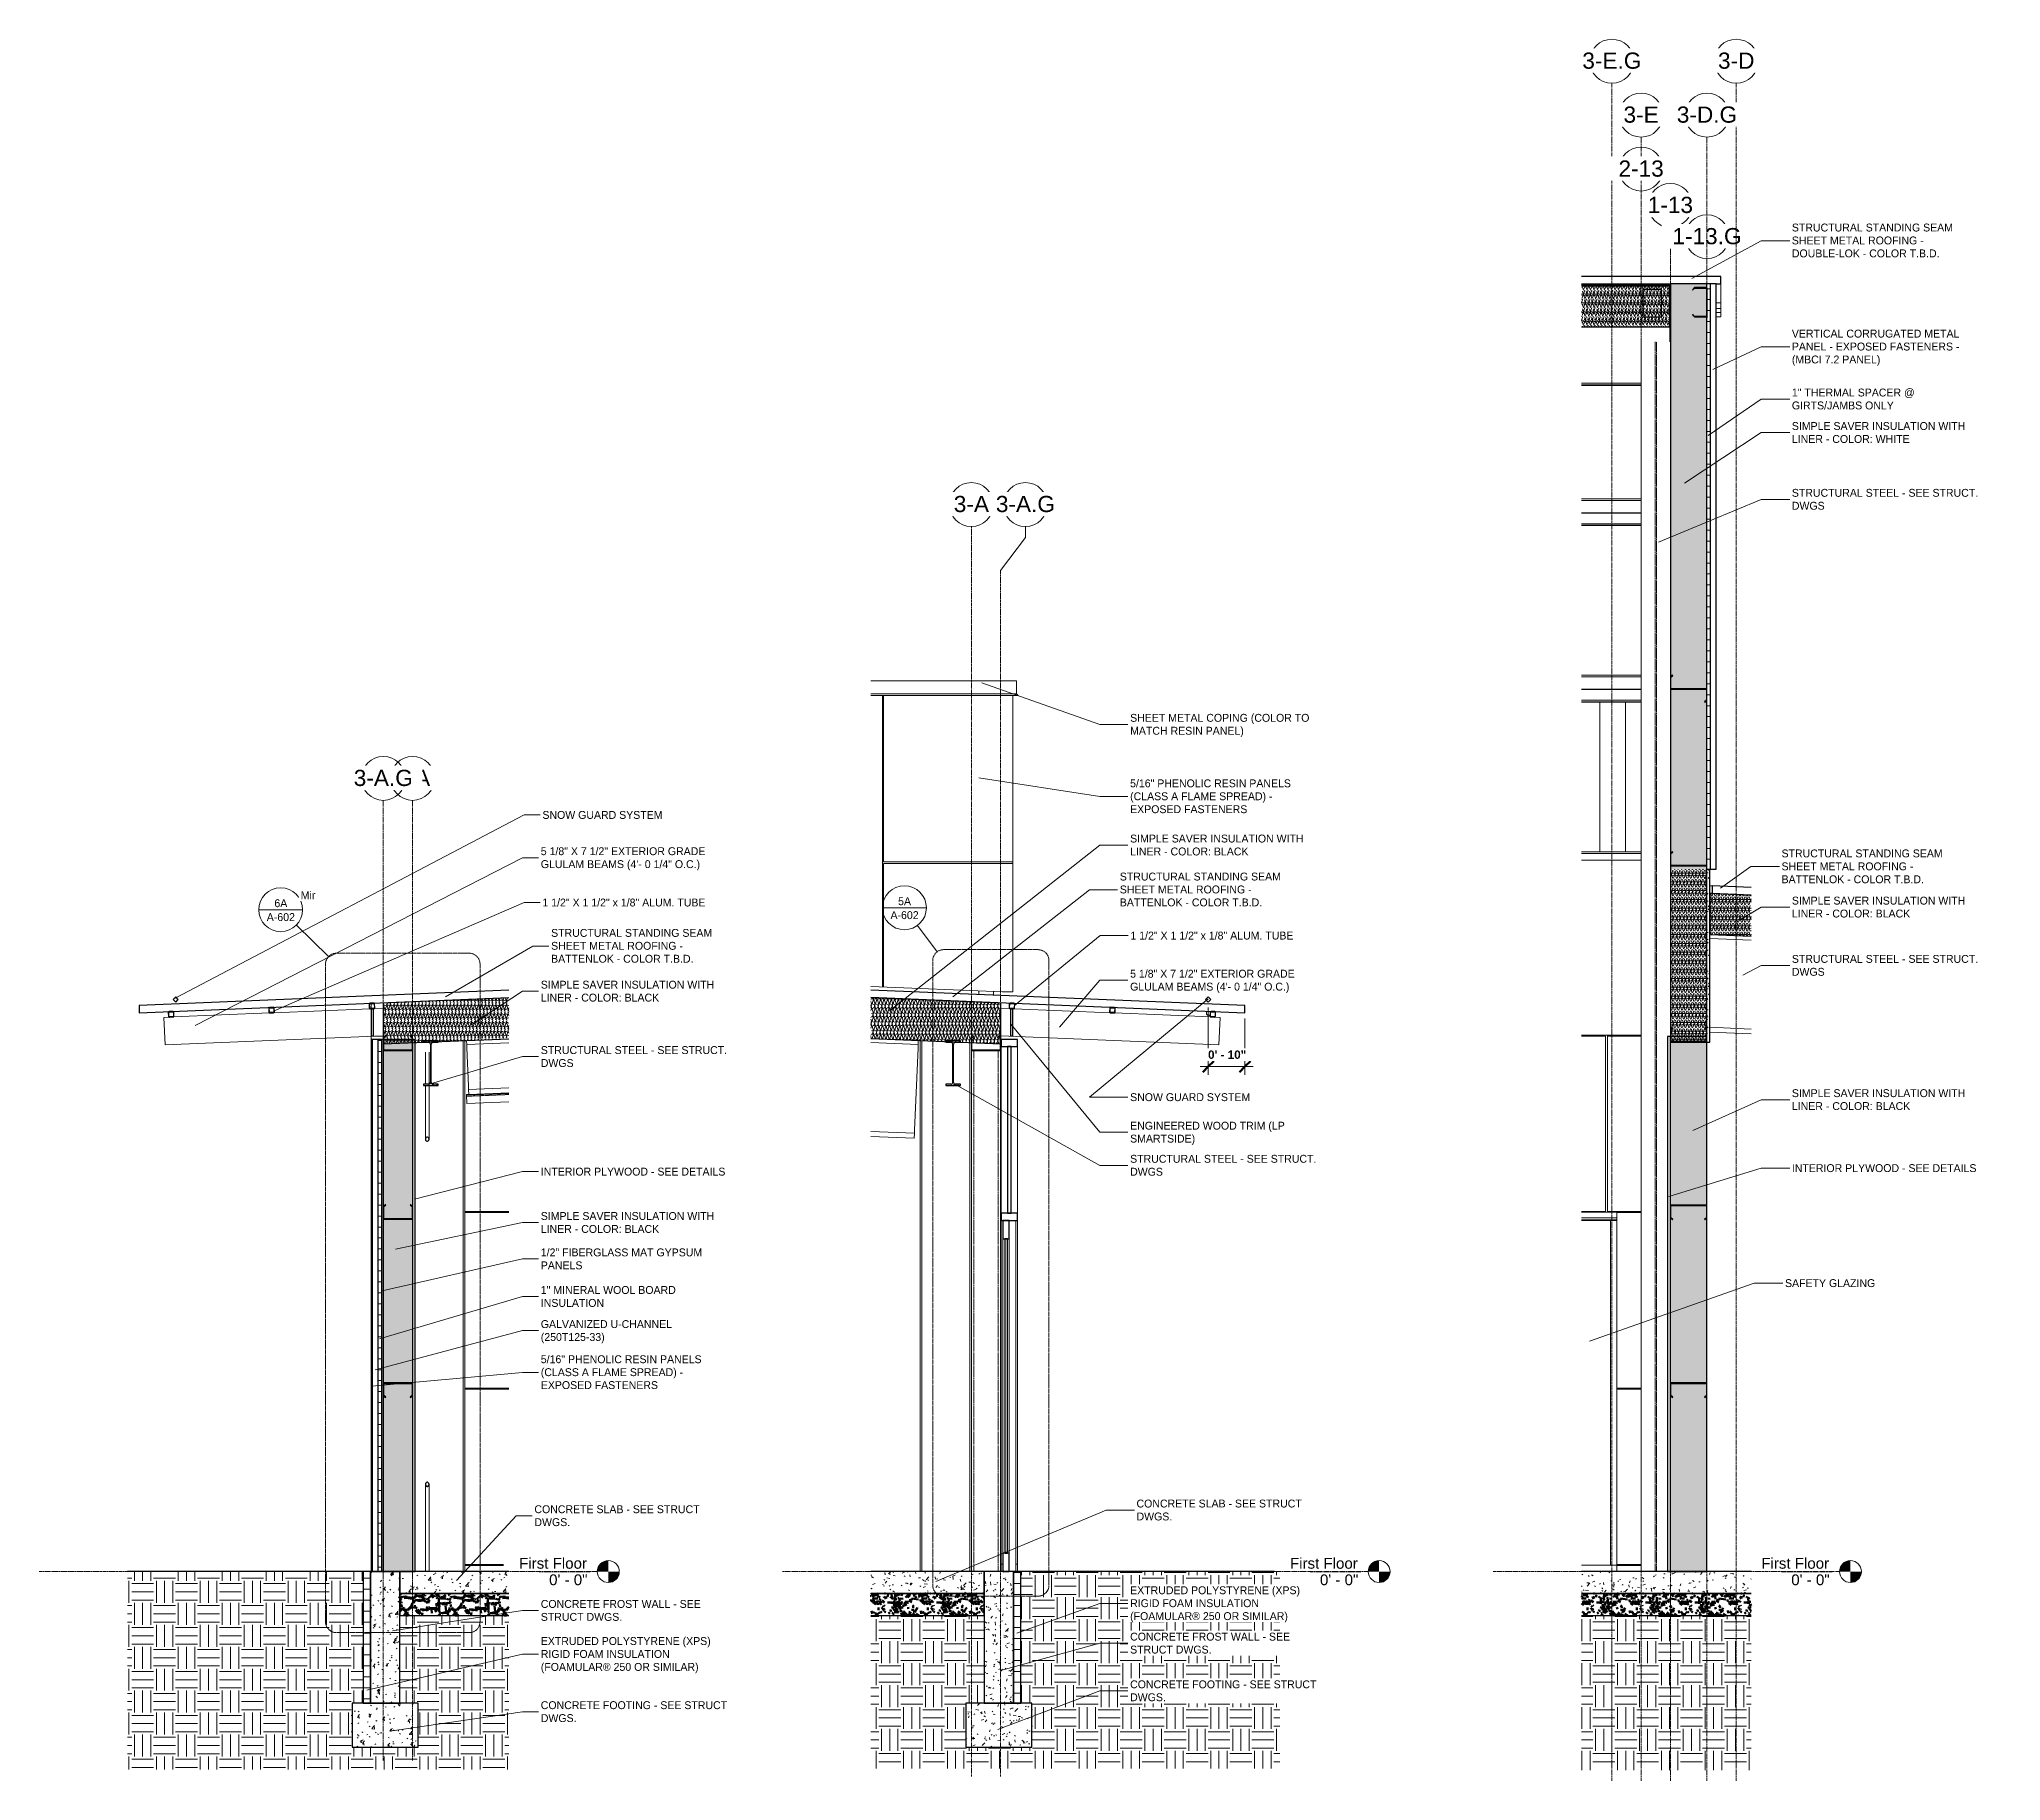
# Model space of a CAD drawing. Header units: inches. Extents: x 22734 to 24094, y -82 to 484.
# Drawn here: x 23354 to 23891, y -57 to 419 of the extents above; entities that cross this region are included whole.
import ezdxf

# ---------------------------------------------------------------- set-up
doc = ezdxf.new("R2010")
doc.units = ezdxf.units.IN
doc.header["$MEASUREMENT"] = 0
for name, pattern in [('Dash Dot 3_16_', [0.3125, 0.1875, -0.0625, 0, -0.0625]), ('Grid Line 1_2_', [0.875, 0.5, -0.125, 0.125, -0.125]), ('Hidden 1_8_', [0.1875, 0.125, -0.0625])]:
    doc.linetypes.add(name, pattern=pattern)
for name, color, linetype, lineweight in [('A-ANNO-DIMS', 211, 'Continuous', 9), ('A-ANNO-DIMS-24', 211, 'Continuous', 9), ('A-ANNO-IDEN', 131, 'Continuous', 9), ('A-ANNO-SYMB', 150, 'Continuous', 9), ('A-CLNG', 13, 'Continuous', 30), ('A-CLNG-PATT', 13, 'Continuous', 70), ('A-DOOR', 31, 'Continuous', 30), ('A-FLOR', 192, 'Continuous', 30), ('A-FLOR-LEVL', 51, 'Continuous', 9), ('A-FLOR-PATT', 8, 'Continuous', 70), ('A-GLAZ-CURT', 52, 'Continuous', 30), ('A-GLAZ-CWMG', 51, 'Continuous', 30), ('A-ROOF', 132, 'Continuous', 30), ('A-ROOF-PATT', 132, 'Continuous', 30), ('A-WALL', 113, 'Continuous', 30), ('A-WALL-PATT', 111, 'Continuous', 70), ('C-BLDG-PADS', 91, 'Continuous', 200), ('C-TOPO', 7, 'Continuous', 30), ('E-LITE-EQPM', 33, 'Continuous', 30), ('G-ANNO-TEXT', 231, 'Continuous', 9), ('I-WALL', 2, 'Continuous', 30), ('L-SITE-WALL', 31, 'Continuous', 30), ('S-BEAM', 12, 'Continuous', 30), ('S-COLS', 52, 'Continuous', 30), ('S-FNDN', 32, 'Continuous', 30), ('S-GRID', 1, 'Continuous', 9), ('S-GRID-IDEN', 1, 'Continuous', 9)]:
    doc.layers.add(name, color=color, linetype=linetype, lineweight=lineweight)
doc.styles.add('Arial_1', font='arial.ttf', dxfattribs={"height": 2.950599})
doc.styles.add('Arial_2', font='arial.ttf', dxfattribs={"height": 4.425898})
doc.styles.add('Arial_B', font='arialbd.ttf', dxfattribs={"height": 2.283201})
doc.styles.add('Century Gothic', font='GOTHIC.TTF', dxfattribs={"height": 2.155668})
doc.dimstyles.new('OD_Dimension_-_1_16__Tol_', dxfattribs={"dimscale": 12, "dimtxt": 2.25, "dimasz": 0.25, "dimexe": 0.1875, "dimexo": 0.125, "dimgap": 0.125, "dimtad": 1, "dimdec": 4, "dimrnd": 0.0625, "dimzin": 1, "dimdsep": 46, "dimlunit": 4, "dimtxsty": 'Arial_B', "dimblk1": 'OBLIQUE', "dimblk2": 'OBLIQUE', "dimsah": 1, "dimcen": 0.09, "dimdle": 0.1875, "dimazin": 0, "dimtfac": 1, "dimtdec": 4, "dimtix": 1, "dimtmove": 0, "dimatfit": 3, "dimfxl": 1, "dimtvp": 1, "dimtfill": 1, "dimfrac": 2, "dimtolj": 1, "dimtzin": 0, "dimlwd": 13, "dimlwe": 13, "dimarcsym": 2})
pattern_1 = [(50, (19323.683, 100.189), (6.885997, -0.602097), [0.72, -7.92]), (355, (19323.683, 100.189), (-1.331756, 7.220547), [0.576, -6.336]), (100.451, (19324.257, 100.139), (5.553629, 6.618191), [0.612, -6.731]), (46.184, (19323.683, 102.109), (10.245642, -1.588925), [1.08, -11.88]), (96.636, (19324.537, 101.977), (8.97244, 9.35152), [0.918, -10.096]), (351.184, (19323.683, 102.109), (8.9732, 9.35123), [0.864, -9.504]), (21, (19324.643, 101.629), (5.730726, -3.865003), [0.72, -7.92]), (326, (19324.643, 101.629), (2.33581, 6.96088), [0.576, -6.336]), (71.451, (19325.121, 101.307), (8.065876, 3.095948), [0.612, -6.731]), (37.5, (19323.683, 100.189), (0.116866, 3.1954784), [0.317, -5.942, 0.317, -6.115, -6.36]), (37.5, (19323.683, 100.189), (0.116866, 3.1954784), [-12.691, 0.317, -6.043]), (7.5, (19323.683, 100.189), (2.52543, 3.7860247), [0.317, -3.35, 0.317, -5.798, -2.424]), (7.5, (19323.683, 100.189), (2.52543, 3.7860247), [-9.782, 0.317, -2.107]), (327.5, (19321.542, 100.189), (5.1243685, -0.2161763), [0.317, -2.083, 0.317, -7.171, -9.936]), (327.5, (19321.542, 100.189), (5.1243685, -0.2161763), [-9.888, 0.317, -9.619]), (317.5, (19320.582, 100.189), (5.598326, 0.96141), [0.317, -2.803, 0.317, -4.656, -7.056]), (317.5, (19320.582, 100.189), (5.598326, 0.96141), [-8.093, 0.317, -6.739])]
pattern_2 = [(0, (19323.683, 100.189), (6, 6), [6, -6]), (0, (19323.683, 102.439), (6, 6), [6, -6]), (0, (19323.683, 104.689), (6, 6), [6, -6]), (90, (19324.433, 105.439), (-6, 6), [6, -6]), (90, (19326.683, 105.439), (-6, 6), [6, -6]), (90, (19328.933, 105.439), (-6, 6), [6, -6])]
pattern_3 = [(0, (19323.683, 100.189), (0, 3), []), (90, (19323.683, 100.189), (-3, 2e-16), [])]
pattern_4 = [(161.57, (19323.803, 100.309), (-0.960383694, -0.00039918), [0, -6.83, 0.758, 0]), (18.43, (19323.563, 100.309), (-0.960383694, 0.00039918), [0, -6.83, 0.758, 0]), (108.43, (19323.803, 100.309), (0.479510182, -2.400526398), [2.276, -5.312]), (71.57, (19323.563, 100.309), (0.479510182, 2.400526398), [2.276, -5.312])]
pattern_5 = [(45, (19323.683, 100.189), (-2.3758788, 2.3758788), []), (45, (19323.683, 103.789), (-2.3758788, 2.3758788), [])]
pattern_6 = [(50, (-67556.097, 101.715), (6.8859965, -0.6020972), [0.72, -7.92]), (355, (-67556.097, 101.715), (-1.3317556, 7.2205465), [0.576, -6.336]), (100.451, (-67555.524, 101.665), (5.55362855, 6.6181912), [0.612, -6.731]), (46.184, (-67556.097, 103.635), (10.2456418, -1.5889251), [1.08, -11.88]), (96.636, (-67555.244, 103.502), (8.9724387, 9.3515184), [0.918, -10.096]), (351.184, (-67556.097, 103.635), (8.9731991, 9.3512304), [0.864, -9.504]), (21, (-67555.137, 103.155), (5.7307257, -3.86500345), [0.72, -7.92]), (326, (-67555.137, 103.155), (2.3358107, 6.9608802), [0.576, -6.336]), (71.451, (-67554.66, 102.833), (8.0658757, 3.0959479), [0.612, -6.731]), (37.5, (-67556.097, 101.715), (0.11686595, 3.19547842), [0.317, -5.942, 0.317, -6.115, -6.36]), (37.5, (-67556.097, 101.715), (0.11686595, 3.19547842), [-12.691, 0.317, -6.043]), (7.5, (-67556.097, 101.715), (2.52543, 3.78602473), [0.317, -3.35, 0.317, -5.798, -2.424]), (7.5, (-67556.097, 101.715), (2.52543, 3.78602473), [-9.782, 0.317, -2.107]), (327.5, (-67558.238, 101.715), (5.12436853, -0.21617625), [0.317, -2.083, 0.317, -7.171, -9.936]), (327.5, (-67558.238, 101.715), (5.12436853, -0.21617625), [-9.888, 0.317, -9.619]), (317.5, (-67559.198, 101.715), (5.5983262, 0.96140978), [0.317, -2.803, 0.317, -4.656, -7.056]), (317.5, (-67559.198, 101.715), (5.5983262, 0.96140978), [-8.093, 0.317, -6.739])]
pattern_7 = [(0, (-67556.097, 101.715), (6, 6), [6, -6]), (0, (-67556.097, 103.965), (6, 6), [6, -6]), (0, (-67556.097, 106.215), (6, 6), [6, -6]), (90, (-67555.347, 106.965), (-6, 6), [6, -6]), (90, (-67553.097, 106.965), (-6, 6), [6, -6]), (90, (-67550.847, 106.965), (-6, 6), [6, -6])]
pattern_8 = [(0, (-67752.23, 145.62), (-193, 193), [48, -145]), (90, (-67752.23, 145.62), (-193, 1e-14), [96, -97]), (180, (-67704.23, 241.62), (-193, 193), [48, -145]), (90, (-67704.23, 145.62), (-193, 1e-14), [96, -97]), (180, (-67704.23, 242.12), (-193, 193), [48, -145]), (90, (-67704.23, 242.12), (-193, 1e-14), [96, -97]), (0, (-67752.23, 338.12), (-193, 193), [48, -145]), (90, (-67752.23, 242.12), (-193, 1e-14), [96, -97]), (0, (-67703.98, 193.38), (-193, 193), [48, -145]), (90, (-67703.98, 145.25), (-193, 1e-14), [48.125, -144.875]), (90, (-67655.98, 145.25), (-193, 1e-14), [48.125, -144.875]), (0, (-67703.98, 289.88), (-193, 193), [48, -145]), (90, (-67703.98, 193.88), (-193, 1e-14), [96, -97]), (180, (-67655.98, 193.88), (-193, 193), [48, -145]), (90, (-67655.98, 193.88), (-193, 1e-14), [96, -97]), (90, (-67703.98, 290.38), (-193, 1e-14), [48, -145]), (180, (-67655.98, 290.38), (-193, 193), [48, -145]), (90, (-67655.98, 290.38), (-193, 1e-14), [48, -145]), (0, (-67655.73, 145.62), (-193, 193), [48, -145]), (90, (-67655.73, 145.62), (-193, 1e-14), [96, -97]), (180, (-67607.73, 241.62), (-193, 193), [48, -145]), (90, (-67607.73, 145.62), (-193, 1e-14), [96, -97]), (180, (-67607.73, 242.12), (-193, 193), [48, -145]), (90, (-67607.73, 242.12), (-193, 1e-14), [96, -97]), (0, (-67655.73, 338.12), (-193, 193), [48, -145]), (90, (-67655.73, 242.12), (-193, 1e-14), [96, -97]), (0, (-67607.48, 193.38), (-193, 193), [48, -145]), (90, (-67607.48, 145.25), (-193, 1e-14), [48.125, -144.875]), (90, (-67559.48, 145.25), (-193, 1e-14), [48.125, -144.875]), (0, (-67607.48, 289.88), (-193, 193), [48, -145]), (90, (-67607.48, 193.88), (-193, 1e-14), [96, -97]), (180, (-67559.48, 193.88), (-193, 193), [48, -145]), (90, (-67559.48, 193.88), (-193, 1e-14), [96, -97]), (90, (-67607.48, 290.38), (-193, 1e-14), [48, -145]), (180, (-67559.48, 290.38), (-193, 193), [48, -145]), (90, (-67559.48, 290.38), (-193, 1e-14), [48, -145])]
pattern_9 = [(45, (-67556.097, 101.715), (-2.37587878, 2.37587878), []), (45, (-67556.097, 105.315), (-2.37587878, 2.37587878), [])]
pattern_10 = [(45, (-69256.922, 101.715), (-2.37587878, 2.37587878), []), (45, (-69256.922, 105.315), (-2.37587878, 2.37587878), [])]
pattern_11 = [(90, (-71511.33, -1108), (-193, -193), [48, -145]), (180, (-71511.33, -1108), (-2e-14, -193), [96, -97]), (270, (-71607.33, -1060), (-193, -193), [48, -145]), (180, (-71511.33, -1060), (-2e-14, -193), [96, -97]), (270, (-71607.83, -1060), (-193, -193), [48, -145]), (180, (-71607.83, -1060), (-2e-14, -193), [96, -97]), (90, (-71703.83, -1108), (-193, -193), [48, -145]), (180, (-71607.83, -1108), (-2e-14, -193), [96, -97]), (90, (-71559.08, -1059.75), (-193, -193), [48, -145]), (180, (-71510.96, -1059.75), (-2e-14, -193), [48.125, -144.875]), (180, (-71510.96, -1011.75), (-2e-14, -193), [48.125, -144.875]), (90, (-71655.58, -1059.75), (-193, -193), [48, -145]), (180, (-71559.58, -1059.75), (-2e-14, -193), [96, -97]), (270, (-71559.58, -1011.75), (-193, -193), [48, -145]), (180, (-71559.58, -1011.75), (-2e-14, -193), [96, -97]), (180, (-71656.08, -1059.75), (-2e-14, -193), [48, -145]), (270, (-71656.08, -1011.75), (-193, -193), [48, -145]), (180, (-71656.08, -1011.75), (-2e-14, -193), [48, -145]), (90, (-71511.33, -1011.5), (-193, -193), [48, -145]), (180, (-71511.33, -1011.5), (-2e-14, -193), [96, -97]), (270, (-71607.33, -963.5), (-193, -193), [48, -145]), (180, (-71511.33, -963.5), (-2e-14, -193), [96, -97]), (270, (-71607.83, -963.5), (-193, -193), [48, -145]), (180, (-71607.83, -963.5), (-2e-14, -193), [96, -97]), (90, (-71703.83, -1011.5), (-193, -193), [48, -145]), (180, (-71607.83, -1011.5), (-2e-14, -193), [96, -97]), (90, (-71559.08, -963.25), (-193, -193), [48, -145]), (180, (-71510.96, -963.25), (-2e-14, -193), [48.125, -144.875]), (180, (-71510.96, -915.25), (-2e-14, -193), [48.125, -144.875]), (90, (-71655.58, -963.25), (-193, -193), [48, -145]), (180, (-71559.58, -963.25), (-2e-14, -193), [96, -97]), (270, (-71559.58, -915.25), (-193, -193), [48, -145]), (180, (-71559.58, -915.25), (-2e-14, -193), [96, -97]), (180, (-71656.08, -963.25), (-2e-14, -193), [48, -145]), (270, (-71656.08, -915.25), (-193, -193), [48, -145]), (180, (-71656.08, -915.25), (-2e-14, -193), [48, -145])]
pattern_12 = [(161.57, (-69256.802, 101.835), (-0.9603836945, -0.0003991792), [0, -6.83, 0.758, 0]), (18.43, (-69257.042, 101.835), (-0.9603836945, 0.0003991792), [0, -6.83, 0.758, 0]), (108.43, (-69256.802, 101.835), (0.4795101816, -2.4005263976), [2.276, -5.312]), (71.57, (-69257.042, 101.835), (0.4795101816, 2.4005263976), [2.276, -5.312])]

msp = doc.modelspace()

# ---------------------------------------------------------------- texts
at = {"layer": 'A-ANNO-SYMB', "char_height": 2.155668, "attachment_point": 2, "line_spacing_factor": 0.984117, "style": 'Century Gothic'}
for s, insert, width in [('6A', (23420.4618, 183.79419), 4.617), ('5A', (23590.95741, 184.33187), 4.617), ('A-602', (23420.4618, 179.99613), 9.72), ('A-602', (23590.95741, 180.5338), 9.72)]:
    msp.add_mtext(s, dxfattribs=dict(at, insert=insert, width=width))

# ---------------------------------------------------------------- blocks, each defined once
blk = doc.blocks.new('Struct_Xcel_Sports Complex_rvt-3-Wall Section - One Story - Resin Panel')
at = {"layer": 'A-FLOR-PATT', "lineweight": 9}
h = blk.add_hatch(dxfattribs=at)
h.set_pattern_fill('FP_30', color=253, style=0, pattern_type=2)
h.set_pattern_definition(pattern_1)
h.paths.add_polyline_path([(22069.92, -6), (22095.97, -6), (22095.97, 0), (22066.14, 0), (22066.14, -6)], flags=0)
at = {"layer": 'A-WALL-PATT', "lineweight": 9}
h = blk.add_hatch(dxfattribs=at)
h.set_pattern_fill('FP_30', color=253, style=0, pattern_type=2)
h.set_pattern_definition(pattern_1)
h.paths.add_polyline_path([(22066.14, -36), (22066.14, 0), (22058.14, 0), (22058.14, -36)], flags=0)
at = {"layer": 'S-FNDN', "lineweight": 9}
h = blk.add_hatch(dxfattribs=at)
h.set_pattern_fill('FP_30', color=253, style=0, pattern_type=2)
h.set_pattern_definition(pattern_1)
h.paths.add_polyline_path([(22071.14, -48), (22071.14, -36), (22053.14, -36), (22053.14, -48)], flags=0)
at = {"layer": 'A-FLOR', "color": 7}
for p, q in [((22095.97, 0), (22066.14, 0)), ((22066.14, 0), (22066.14, -6)), ((22066.14, -6), (22095.97, -6))]:
    blk.add_line(p, q, dxfattribs=at)
at = {"layer": 'L-SITE-WALL', "color": 7}
for p, q in [((22066.14, 0), (22058.14, 0)), ((22058.14, 0), (22058.14, -36)), ((22066.14, -36), (22066.14, 0)), ((22058.14, -36), (22066.14, -36))]:
    blk.add_line(p, q, dxfattribs=at)
at = {"layer": 'S-FNDN', "color": 7}
for p, q in [((22071.14, -36), (22053.14, -36)), ((22053.14, -36), (22053.14, -48)), ((22071.14, -48), (22071.14, -36)), ((22053.14, -48), (22071.14, -48))]:
    blk.add_line(p, q, dxfattribs=at)
blk = doc.blocks.new('W-Wide Flange - 1_-5_-1401438-Wall Section - One Story - Resin Panel')
at = {"layer": 'S-BEAM', "color": 8, "lineweight": 18}
for p, q in [((22084.45, 144.09), (22084.4, 145.19)), ((22084.45, 144.09), (22095.97, 144.57)), ((22084.48, 143.2), (22084.45, 144.09)), ((22084.92, 132.71), (22084.48, 143.2)), ((22084.96, 131.82), (22084.92, 132.71)), ((22084.96, 131.82), (22095.97, 132.28)), ((22085.01, 130.46), (22084.96, 131.82)), ((22085.01, 130.46), (22095.97, 130.92))]:
    blk.add_line(p, q, dxfattribs=at)
blk = doc.blocks.new('W-Wide Flange - W12X19-1098423-Wall Section - One Story - Resin Panel')
at = {"layer": 'S-BEAM', "lineweight": 9}
h = blk.add_hatch(dxfattribs=at)
h.set_pattern_fill('FP_29', color=253, style=0, pattern_type=2)
h.set_pattern_definition(pattern_5)
h.paths.add_polyline_path([(22072.64, 132.85), (22076.65, 132.85), (22076.65, 133.2), (22075.28, 133.2), (22075.08, 133.24), (22074.91, 133.36), (22074.8, 133.53), (22074.76, 133.73), (22074.76, 144.18), (22074.8, 144.38), (22074.91, 144.55), (22075.08, 144.66), (22075.28, 144.7), (22076.65, 144.7), (22076.65, 145.05), (22072.64, 145.05), (22072.64, 144.7), (22074, 144.7), (22074.2, 144.66), (22074.37, 144.55), (22074.48, 144.38), (22074.52, 144.18), (22074.52, 133.73), (22074.48, 133.53), (22074.37, 133.36), (22074.2, 133.24), (22074, 133.2), (22072.64, 133.2)], flags=0)
at = {"layer": 'S-BEAM', "color": 7}
for p, q in [((22076.65, 145.05), (22072.64, 145.05)), ((22072.64, 145.05), (22072.64, 144.7)), ((22076.65, 144.7), (22076.65, 145.05)), ((22072.64, 144.7), (22074, 144.7)), ((22074.52, 144.18), (22074.52, 133.73)), ((22074.76, 133.73), (22074.76, 144.18)), ((22075.28, 144.7), (22076.65, 144.7)), ((22074, 133.2), (22072.64, 133.2)), ((22072.64, 133.2), (22072.64, 132.85)), ((22072.64, 132.85), (22076.65, 132.85)), ((22076.65, 133.2), (22075.28, 133.2)), ((22076.65, 132.85), (22076.65, 133.2))]:
    blk.add_line(p, q, dxfattribs=at)
for centre, start, end in [((22074, 144.18), 0, 90), ((22075.28, 144.18), 90, 180), ((22074, 133.73), 270, 0), ((22075.28, 133.73), 180, 270)]:
    blk.add_arc(centre, 0.525, start, end, dxfattribs=at)
blk = doc.blocks.new('Girt_C - 8_D-1405510-Wall Section - One Story - Resin Panel')
at = {"layer": 'S-BEAM', "lineweight": 9}
h = blk.add_hatch(dxfattribs=at)
h.set_pattern_fill('FP_29', color=253, style=0, pattern_type=2)
h.set_pattern_definition(pattern_5)
h.paths.add_polyline_path([(22062.22, 47.57), (22062.29, 47.66), (22061.75, 48.11), (22061.75, 51.37), (22061.77, 51.42), (22061.83, 51.45), (22069.45, 51.45), (22069.51, 51.42), (22069.53, 51.37), (22069.53, 48.11), (22069, 47.66), (22069.07, 47.57), (22069.64, 48.05), (22069.64, 51.37), (22069.59, 51.5), (22069.45, 51.55), (22061.83, 51.55), (22061.7, 51.5), (22061.64, 51.37), (22061.64, 48.05)], flags=0)
at = {"layer": 'S-BEAM', "color": 7}
for p, q in [((22061.64, 51.37), (22061.64, 48.05)), ((22061.75, 48.11), (22061.75, 51.37)), ((22069.45, 51.55), (22061.83, 51.55)), ((22061.83, 51.45), (22069.45, 51.45)), ((22069.53, 51.37), (22069.53, 48.11)), ((22069.64, 48.05), (22069.64, 51.37)), ((22061.64, 48.05), (22062.22, 47.57)), ((22062.29, 47.66), (22061.75, 48.11)), ((22062.22, 47.57), (22062.29, 47.66)), ((22069.53, 48.11), (22069, 47.66)), ((22069, 47.66), (22069.07, 47.57)), ((22069.07, 47.57), (22069.64, 48.05))]:
    blk.add_line(p, q, dxfattribs=at)
for centre, radius, start, end in [((22061.83, 51.37), 0.188, 90, 180), ((22061.83, 51.37), 0.0782, 90, 176.9576), ((22069.45, 51.37), 0.188, 0, 90), ((22069.45, 51.37), 0.0782, 2.1227, 90)]:
    blk.add_arc(centre, radius, start, end, dxfattribs=at)
blk = doc.blocks.new('Dimension Lumber - 5_5 x 7_5 Glulam-1777807-Wall Section - One Story - Resin Panel')
at = {"layer": 'S-BEAM', "color": 8, "lineweight": 18}
for p, q in [((22001.68, 151.51), (22003.16, 151.57)), ((22001.99, 144.01), (22001.68, 151.51)), ((22004.2, 151.61), (22030.61, 152.71)), ((22031.65, 152.76), (22058.06, 153.86)), ((22059.1, 153.9), (22061.62, 154.01)), ((22061.62, 146.5), (22001.99, 144.01))]:
    blk.add_line(p, q, dxfattribs=at)
blk = doc.blocks.new('Girt_C - 8_D-1405486-Wall Section - One Story - Resin Panel')
at = {"layer": 'S-BEAM', "lineweight": 9}
h = blk.add_hatch(dxfattribs=at)
h.set_pattern_fill('FP_29', color=253, style=0, pattern_type=2)
h.set_pattern_definition(pattern_5)
h.paths.add_polyline_path([(22061.83, 142.44), (22069.45, 142.44), (22069.59, 142.49), (22069.64, 142.63), (22069.64, 145.94), (22069.06, 146.42), (22068.99, 146.34), (22069.53, 145.89), (22069.53, 142.62), (22069.51, 142.57), (22069.45, 142.55), (22061.83, 142.55), (22061.77, 142.57), (22061.75, 142.62), (22061.75, 145.89), (22062.29, 146.34), (22062.21, 146.42), (22061.64, 145.94), (22061.64, 142.63), (22061.7, 142.49)], flags=0)
at = {"layer": 'S-BEAM', "color": 7}
for p, q in [((22062.21, 146.42), (22061.64, 145.94)), ((22061.64, 145.94), (22061.64, 142.63)), ((22061.75, 145.89), (22062.29, 146.34)), ((22061.75, 142.62), (22061.75, 145.89)), ((22062.29, 146.34), (22062.21, 146.42)), ((22069.06, 146.42), (22068.99, 146.34)), ((22068.99, 146.34), (22069.53, 145.89)), ((22069.64, 145.94), (22069.06, 146.42)), ((22069.53, 145.89), (22069.53, 142.62)), ((22069.64, 142.63), (22069.64, 145.94)), ((22069.45, 142.55), (22061.83, 142.55)), ((22061.83, 142.44), (22069.45, 142.44))]:
    blk.add_line(p, q, dxfattribs=at)
for centre, radius, start, end in [((22061.83, 142.63), 0.188, 180, 270), ((22061.83, 142.63), 0.0782, 182.1227, 270), ((22069.45, 142.63), 0.188, 270, 0), ((22069.45, 142.63), 0.0782, 270, 356.9576)]:
    blk.add_arc(centre, radius, start, end, dxfattribs=at)
blk = doc.blocks.new('Round Bar - 1_-1267021-Wall Section - One Story - Resin Panel')
at = {"layer": 'S-BEAM', "color": 8, "lineweight": 18}
for p, q in [((22073.14, 142.02), (22073.14, 133.2)), ((22074.14, 133.23), (22074.14, 142.02)), ((22073.14, 132.85), (22073.14, 118.21)), ((22074.14, 118.21), (22074.14, 132.85))]:
    blk.add_line(p, q, dxfattribs=at)
at = {"layer": 'S-BEAM', "color": 7, "flags": 128}
for points in [[(22074.14, 118.21), (22074.09, 118.46), (22073.95, 118.66), (22073.75, 118.77), (22073.53, 118.77), (22073.33, 118.66), (22073.19, 118.46), (22073.14, 118.21)], [(22073.14, 118.21), (22073.19, 117.96), (22073.33, 117.75), (22073.53, 117.64), (22073.75, 117.64), (22073.95, 117.75), (22074.09, 117.96), (22074.14, 118.21)]]:
    blk.add_lwpolyline(points, dxfattribs=at)
blk = doc.blocks.new('Round Bar - 1_-1267063-Wall Section - One Story - Resin Panel')
at = {"layer": 'S-BEAM', "color": 8, "lineweight": 18}
for p, q in [((22073.14, 23.84), (22073.14, 0)), ((22074.14, 0), (22074.14, 23.84))]:
    blk.add_line(p, q, dxfattribs=at)
at = {"layer": 'S-BEAM', "color": 7, "flags": 128}
for points in [[(22074.14, 23.84), (22074.09, 24.09), (22073.95, 24.29), (22073.75, 24.4), (22073.53, 24.4), (22073.33, 24.29), (22073.19, 24.09), (22073.14, 23.84)], [(22073.14, 23.84), (22073.19, 23.59), (22073.33, 23.38), (22073.53, 23.27), (22073.75, 23.27), (22073.95, 23.38), (22074.09, 23.59), (22074.14, 23.84)]]:
    blk.add_lwpolyline(points, dxfattribs=at)
blk = doc.blocks.new('L-Angle - L2-1_2X1-1_2X3_16-1401440-Wall Section - One Story - Resin Panel')
at = {"layer": 'S-BEAM', "color": 8, "lineweight": 18}
for p, q in [((22084.39, 130.43), (22085.01, 130.46)), ((22084.4, 130.25), (22084.39, 130.43)), ((22084.4, 130.25), (22095.97, 130.73)), ((22084.41, 130.06), (22084.4, 130.25)), ((22084.49, 128.12), (22084.41, 130.06)), ((22084.49, 127.94), (22095.97, 128.41)), ((22084.49, 127.94), (22095.97, 128.41)), ((22084.49, 127.94), (22084.49, 128.12))]:
    blk.add_line(p, q, dxfattribs=at)
at = {"layer": 'S-BEAM', "color": 8, "linetype": 'Hidden 1_8_', "lineweight": 18}
blk.add_line((22084.41, 129.93), (22095.97, 130.42), dxfattribs=at)
blk = doc.blocks.new('HSS-Hollow Structural Section - HSS1-1_2X1-1_2X1_8 - Obsolete-1396620-Wall Section - One Story - Resin Panel')
at = {"layer": 'S-BEAM', "lineweight": 9}
h = blk.add_hatch(dxfattribs=at)
h.set_pattern_fill('FP_29', color=253, style=0, pattern_type=2)
h.set_pattern_definition(pattern_5)
h.paths.add_polyline_path([(22058.06, 153.86), (22059.1, 153.9), (22059.26, 153.98), (22059.32, 154.14), (22059.28, 155.18), (22059.2, 155.34), (22059.04, 155.4), (22058, 155.36), (22057.84, 155.28), (22057.78, 155.11), (22057.82, 154.08), (22057.9, 153.92)], flags=0)
h.paths.add_polyline_path([(22058.06, 153.97), (22057.97, 154), (22057.94, 154.08), (22057.89, 155.12), (22057.92, 155.2), (22058.01, 155.24), (22059.04, 155.28), (22059.12, 155.25), (22059.16, 155.17), (22059.2, 154.14), (22059.17, 154.05), (22059.09, 154.02)], flags=0)
at = {"layer": 'S-BEAM', "color": 7}
for p, q in [((22057.78, 155.11), (22057.82, 154.08)), ((22057.94, 154.08), (22057.89, 155.12)), ((22059.04, 155.4), (22058, 155.36)), ((22058.01, 155.24), (22059.04, 155.28)), ((22059.09, 154.02), (22058.06, 153.97)), ((22058.06, 153.86), (22059.1, 153.9)), ((22059.16, 155.17), (22059.2, 154.14)), ((22059.32, 154.14), (22059.28, 155.18))]:
    blk.add_line(p, q, dxfattribs=at)
for centre, radius, start, end in [((22058.01, 155.12), 0.232, 92.3859, 182.3859), ((22058.05, 154.09), 0.232, 182.3859, 272.3859), ((22058.01, 155.12), 0.116, 92.3859, 182.3859), ((22058.05, 154.09), 0.116, 182.3859, 272.3859), ((22059.05, 155.17), 0.232, 2.3859, 92.3859), ((22059.05, 155.17), 0.116, 2.3859, 92.3859), ((22059.09, 154.13), 0.116, 272.3859, 2.3859), ((22059.09, 154.13), 0.232, 272.3859, 2.3859)]:
    blk.add_arc(centre, radius, start, end, dxfattribs=at)
blk = doc.blocks.new('HSS-Hollow Structural Section - HSS1-1_2X1-1_2X1_8 - Obsolete-V6-Wall Section - One Story - Resin Panel')
at = {"layer": 'S-BEAM', "lineweight": 9}
h = blk.add_hatch(dxfattribs=at)
h.set_pattern_fill('FP_29', color=253, style=0, pattern_type=2)
h.set_pattern_definition(pattern_5)
h.paths.add_polyline_path([(22030.61, 152.71), (22031.65, 152.76), (22031.81, 152.83), (22031.87, 153), (22031.83, 154.03), (22031.75, 154.19), (22031.59, 154.26), (22030.55, 154.21), (22030.39, 154.14), (22030.33, 153.97), (22030.37, 152.94), (22030.45, 152.77)], flags=0)
h.paths.add_polyline_path([(22030.61, 152.83), (22030.52, 152.86), (22030.49, 152.94), (22030.44, 153.98), (22030.47, 154.06), (22030.56, 154.1), (22031.59, 154.14), (22031.67, 154.11), (22031.71, 154.03), (22031.75, 152.99), (22031.72, 152.91), (22031.64, 152.87)], flags=0)
at = {"layer": 'S-BEAM', "color": 7}
for p, q in [((22030.33, 153.97), (22030.37, 152.94)), ((22030.49, 152.94), (22030.44, 153.98)), ((22031.59, 154.26), (22030.55, 154.21)), ((22030.56, 154.1), (22031.59, 154.14)), ((22031.64, 152.87), (22030.61, 152.83)), ((22030.61, 152.71), (22031.65, 152.76)), ((22031.71, 154.03), (22031.75, 152.99)), ((22031.87, 153), (22031.83, 154.03))]:
    blk.add_line(p, q, dxfattribs=at)
for centre, radius, start, end in [((22030.56, 153.98), 0.232, 92.3859, 182.3859), ((22030.6, 152.95), 0.232, 182.3859, 272.3859), ((22030.56, 153.98), 0.116, 92.3859, 182.3859), ((22030.6, 152.95), 0.116, 182.3859, 272.3859), ((22031.6, 154.02), 0.232, 2.3859, 92.3859), ((22031.6, 154.02), 0.116, 2.3859, 92.3859), ((22031.64, 152.99), 0.116, 272.3859, 2.3859), ((22031.64, 152.99), 0.232, 272.3859, 2.3859)]:
    blk.add_arc(centre, radius, start, end, dxfattribs=at)
blk = doc.blocks.new('HSS-Hollow Structural Section - HSS1-1_2X1-1_2X1_8 - Obsolete-V7-Wall Section - One Story - Resin Panel')
at = {"layer": 'S-BEAM', "lineweight": 9}
h = blk.add_hatch(dxfattribs=at)
h.set_pattern_fill('FP_29', color=253, style=0, pattern_type=2)
h.set_pattern_definition(pattern_5)
h.paths.add_polyline_path([(22003.16, 151.57), (22004.2, 151.61), (22004.36, 151.69), (22004.42, 151.85), (22004.38, 152.89), (22004.3, 153.05), (22004.14, 153.11), (22003.1, 153.07), (22002.94, 152.99), (22002.88, 152.83), (22002.92, 151.79), (22003, 151.63)], flags=0)
h.paths.add_polyline_path([(22003.16, 151.69), (22003.07, 151.72), (22003.04, 151.8), (22002.99, 152.83), (22003.02, 152.92), (22003.1, 152.95), (22004.14, 153), (22004.22, 152.97), (22004.26, 152.88), (22004.3, 151.85), (22004.27, 151.77), (22004.19, 151.73)], flags=0)
at = {"layer": 'S-BEAM', "color": 7}
for p, q in [((22002.88, 152.83), (22002.92, 151.79)), ((22003.04, 151.8), (22002.99, 152.83)), ((22004.14, 153.11), (22003.1, 153.07)), ((22003.1, 152.95), (22004.14, 153)), ((22004.19, 151.73), (22003.16, 151.69)), ((22003.16, 151.57), (22004.2, 151.61)), ((22004.26, 152.88), (22004.3, 151.85)), ((22004.42, 151.85), (22004.38, 152.89))]:
    blk.add_line(p, q, dxfattribs=at)
for centre, radius, start, end in [((22003.11, 152.84), 0.232, 92.3859, 182.3859), ((22003.15, 151.8), 0.232, 182.3859, 272.3859), ((22003.11, 152.84), 0.116, 92.3859, 182.3859), ((22003.15, 151.8), 0.116, 182.3859, 272.3859), ((22004.14, 152.88), 0.232, 2.3859, 92.3859), ((22004.14, 152.88), 0.116, 2.3859, 92.3859), ((22004.19, 151.84), 0.116, 272.3859, 2.3859), ((22004.19, 151.84), 0.232, 272.3859, 2.3859)]:
    blk.add_arc(centre, radius, start, end, dxfattribs=at)
blk = doc.blocks.new('Girt_C - 8_D-1779843-Wall Section - One Story - Resin Panel')
at = {"layer": 'S-BEAM', "lineweight": 9}
h = blk.add_hatch(dxfattribs=at)
h.set_pattern_fill('FP_29', color=253, style=0, pattern_type=2)
h.set_pattern_definition(pattern_5)
h.paths.add_polyline_path([(22061.83, 96.32), (22069.45, 96.32), (22069.59, 96.38), (22069.64, 96.51), (22069.64, 99.82), (22069.06, 100.3), (22068.99, 100.22), (22069.53, 99.77), (22069.53, 96.5), (22069.51, 96.45), (22069.45, 96.43), (22061.83, 96.43), (22061.77, 96.45), (22061.75, 96.5), (22061.75, 99.77), (22062.29, 100.22), (22062.21, 100.3), (22061.64, 99.82), (22061.64, 96.51), (22061.7, 96.38), (22061.72, 96.36)], flags=0)
at = {"layer": 'S-BEAM', "color": 7}
for p, q in [((22062.21, 100.3), (22061.64, 99.82)), ((22061.64, 99.82), (22061.64, 96.51)), ((22061.75, 99.77), (22062.29, 100.22)), ((22061.75, 96.5), (22061.75, 99.77)), ((22062.29, 100.22), (22062.21, 100.3)), ((22069.06, 100.3), (22068.99, 100.22)), ((22068.99, 100.22), (22069.53, 99.77)), ((22069.64, 99.82), (22069.06, 100.3)), ((22069.53, 99.77), (22069.53, 96.5)), ((22069.64, 96.51), (22069.64, 99.82)), ((22069.45, 96.43), (22061.83, 96.43)), ((22061.83, 96.32), (22069.45, 96.32))]:
    blk.add_line(p, q, dxfattribs=at)
for centre, radius, start, end in [((22061.83, 96.51), 0.188, 180, 270), ((22061.83, 96.51), 0.0782, 182.1227, 270), ((22069.45, 96.51), 0.188, 270, 0), ((22069.45, 96.51), 0.0782, 270, 356.9576)]:
    blk.add_arc(centre, radius, start, end, dxfattribs=at)
blk = doc.blocks.new('Roofs 5 - Roofs 1-1983635-Wall Section - One Story - Resin Panel')
at = {"layer": 'A-ROOF', "color": 7}
for p, q in [((22004.89, 157.08), (22004.18, 156.37)), ((22004.18, 156.37), (22004.89, 155.66)), ((22005.6, 156.37), (22004.89, 157.08)), ((22004.89, 155.66), (22005.6, 156.37))]:
    blk.add_line(p, q, dxfattribs=at)
blk = doc.blocks.new('Struct_Xcel_Sports Complex_rvt-4-Wall Section - One Story - Polycarbonate')
at = {"layer": 'A-FLOR-PATT', "lineweight": 9}
h = blk.add_hatch(dxfattribs=at)
h.set_pattern_fill('FP_36', color=253, style=0, pattern_type=2)
h.set_pattern_definition(pattern_6)
h.paths.add_polyline_path([(-22066.14, -6), (-22066.14, 0), (-22097.12, 0), (-22097.12, -6), (-22069.18, -6)], flags=0)
at = {"layer": 'A-WALL-PATT', "lineweight": 9}
h = blk.add_hatch(dxfattribs=at)
h.set_pattern_fill('FP_36', color=253, style=0, pattern_type=2)
h.set_pattern_definition(pattern_6)
h.paths.add_polyline_path([(-22066.14, -36), (-22058.14, -36), (-22058.14, 0), (-22066.14, 0), (-22066.14, -14.42)], flags=0)
at = {"layer": 'S-FNDN', "lineweight": 9}
h = blk.add_hatch(dxfattribs=at)
h.set_pattern_fill('FP_36', color=253, style=0, pattern_type=2)
h.set_pattern_definition(pattern_6)
h.paths.add_polyline_path([(-22053.14, -48), (-22053.14, -36), (-22071.14, -36), (-22071.14, -48)], flags=0)
at = {"layer": 'A-FLOR', "color": 7}
for p, q in [((-22066.14, 0), (-22097.12, 0)), ((-22066.14, -6), (-22066.14, 0)), ((-22097.12, -6), (-22066.14, -6))]:
    blk.add_line(p, q, dxfattribs=at)
at = {"layer": 'L-SITE-WALL', "color": 7}
for p, q in [((-22066.14, 0), (-22066.14, -36)), ((-22058.14, 0), (-22066.14, 0)), ((-22058.14, -36), (-22058.14, 0)), ((-22066.14, -36), (-22058.14, -36))]:
    blk.add_line(p, q, dxfattribs=at)
at = {"layer": 'S-FNDN', "color": 7}
for p, q in [((-22053.14, -36), (-22071.14, -36)), ((-22071.14, -36), (-22071.14, -48)), ((-22053.14, -48), (-22053.14, -36)), ((-22071.14, -48), (-22053.14, -48))]:
    blk.add_line(p, q, dxfattribs=at)
blk = doc.blocks.new('W-Wide Flange - 2_-3_ deep-1401636-Wall Section - One Story - Polycarbonate')
at = {"layer": 'S-BEAM', "color": 8, "lineweight": 18}
for p, q in [((-22084.15, 145.18), (-22084.2, 144.08)), ((-22084.2, 144.08), (-22097.12, 144.62)), ((-22084.23, 143.19), (-22085.17, 120.71)), ((-22084.2, 144.08), (-22084.23, 143.19)), ((-22097.12, 120.31), (-22085.21, 119.82)), ((-22085.26, 118.46), (-22097.12, 118.95)), ((-22085.21, 119.82), (-22085.26, 118.46)), ((-22085.17, 120.71), (-22085.21, 119.82))]:
    blk.add_line(p, q, dxfattribs=at)
blk = doc.blocks.new('Girt_C - 8_D-1785278-Wall Section - One Story - Polycarbonate')
at = {"layer": 'S-BEAM', "color": 8, "lineweight": 18}
blk.add_line((-22068.95, 241.3), (-22068.97, 241.3), dxfattribs=at)
blk = doc.blocks.new('W-Wide Flange - W12X19-1098423-Wall Section - One Story - Polycarbonate')
at = {"layer": 'S-BEAM', "lineweight": 9}
h = blk.add_hatch(dxfattribs=at)
h.set_pattern_fill('FP_35', color=253, style=0, pattern_type=2)
h.set_pattern_definition(pattern_9)
h.paths.add_polyline_path([(-22076.65, 132.85), (-22072.64, 132.85), (-22072.64, 133.2), (-22074, 133.2), (-22074.2, 133.24), (-22074.37, 133.36), (-22074.48, 133.53), (-22074.52, 133.73), (-22074.52, 144.18), (-22074.48, 144.38), (-22074.37, 144.55), (-22074.2, 144.66), (-22074, 144.7), (-22072.64, 144.7), (-22072.64, 145.05), (-22076.65, 145.05), (-22076.65, 144.7), (-22075.28, 144.7), (-22075.08, 144.66), (-22074.91, 144.55), (-22074.8, 144.38), (-22074.76, 144.18), (-22074.76, 133.73), (-22074.8, 133.53), (-22074.91, 133.36), (-22075.08, 133.24), (-22075.28, 133.2), (-22076.65, 133.2)], flags=0)
at = {"layer": 'S-BEAM', "color": 7}
for p, q in [((-22072.64, 145.05), (-22076.65, 145.05)), ((-22076.65, 145.05), (-22076.65, 144.7)), ((-22072.64, 144.7), (-22072.64, 145.05)), ((-22076.65, 144.7), (-22075.28, 144.7)), ((-22074.76, 144.18), (-22074.76, 133.73)), ((-22074.52, 133.73), (-22074.52, 144.18)), ((-22074, 144.7), (-22072.64, 144.7)), ((-22075.28, 133.2), (-22076.65, 133.2)), ((-22076.65, 133.2), (-22076.65, 132.85)), ((-22076.65, 132.85), (-22072.64, 132.85)), ((-22072.64, 133.2), (-22074, 133.2)), ((-22072.64, 132.85), (-22072.64, 133.2))]:
    blk.add_line(p, q, dxfattribs=at)
for centre, start, end in [((-22075.28, 144.18), 0, 90), ((-22074, 144.18), 90, 180), ((-22075.28, 133.73), 270, 0), ((-22074, 133.73), 180, 270)]:
    blk.add_arc(centre, 0.525, start, end, dxfattribs=at)
blk = doc.blocks.new('Dimension Lumber - 5_5 x 7_5 Glulam-1777807-Wall Section - One Story - Polycarbonate')
at = {"layer": 'S-BEAM', "color": 8, "lineweight": 18}
for p, q in [((-22061.62, 154.01), (-22059.1, 153.9)), ((-22058.06, 153.86), (-22031.65, 152.76)), ((-22030.61, 152.71), (-22004.2, 151.61)), ((-22003.16, 151.57), (-22001.68, 151.51)), ((-22001.68, 151.51), (-22001.99, 144.01)), ((-22061.62, 146.5), (-22001.99, 144.01))]:
    blk.add_line(p, q, dxfattribs=at)
blk = doc.blocks.new('Girt_C - 8_D-1405486-Wall Section - One Story - Polycarbonate')
at = {"layer": 'S-BEAM', "lineweight": 9}
h = blk.add_hatch(dxfattribs=at)
h.set_pattern_fill('FP_35', color=253, style=0, pattern_type=2)
h.set_pattern_definition(pattern_9)
h.paths.add_polyline_path([(-22061.83, 142.44), (-22061.7, 142.49), (-22061.64, 142.63), (-22061.64, 145.94), (-22062.21, 146.42), (-22062.29, 146.34), (-22061.75, 145.89), (-22061.75, 142.62), (-22061.77, 142.57), (-22061.83, 142.55), (-22069.45, 142.55), (-22069.51, 142.57), (-22069.53, 142.62), (-22069.53, 145.89), (-22068.99, 146.34), (-22069.06, 146.42), (-22069.64, 145.94), (-22069.64, 142.63), (-22069.59, 142.49), (-22069.45, 142.44), (-22069.18, 142.44)], flags=0)
at = {"layer": 'S-BEAM', "color": 7}
for p, q in [((-22069.06, 146.42), (-22069.64, 145.94)), ((-22069.64, 145.94), (-22069.64, 142.63)), ((-22069.53, 145.89), (-22068.99, 146.34)), ((-22069.53, 142.62), (-22069.53, 145.89)), ((-22068.99, 146.34), (-22069.06, 146.42)), ((-22062.21, 146.42), (-22062.29, 146.34)), ((-22062.29, 146.34), (-22061.75, 145.89)), ((-22061.64, 145.94), (-22062.21, 146.42)), ((-22061.75, 145.89), (-22061.75, 142.62)), ((-22061.64, 142.63), (-22061.64, 145.94)), ((-22061.83, 142.55), (-22069.45, 142.55)), ((-22069.45, 142.44), (-22061.83, 142.44))]:
    blk.add_line(p, q, dxfattribs=at)
for centre, radius, start, end in [((-22069.45, 142.63), 0.188, 180, 270), ((-22069.45, 142.63), 0.0782, 183.0424, 270), ((-22061.83, 142.63), 0.188, 270, 0), ((-22061.83, 142.63), 0.0782, 270, 357.8773)]:
    blk.add_arc(centre, radius, start, end, dxfattribs=at)
blk = doc.blocks.new('HSS-Hollow Structural Section - HSS1-1_2X1-1_2X1_8 - Obsolete-1396620-Wall Section - One Story - Polycarbonate')
at = {"layer": 'S-BEAM', "color": 7}
for p, q in [((-22059.28, 155.18), (-22059.32, 154.14)), ((-22059.2, 154.14), (-22059.16, 155.17)), ((-22059.1, 153.9), (-22058.06, 153.86)), ((-22058.06, 153.97), (-22059.09, 154.02)), ((-22058, 155.36), (-22059.04, 155.4)), ((-22059.04, 155.28), (-22058.01, 155.24)), ((-22057.89, 155.12), (-22057.94, 154.08)), ((-22057.82, 154.08), (-22057.78, 155.11))]:
    blk.add_line(p, q, dxfattribs=at)
for centre, radius, start, end in [((-22059.09, 154.13), 0.232, 177.6141, 267.6141), ((-22059.05, 155.17), 0.232, 87.6141, 177.6141), ((-22059.09, 154.13), 0.116, 177.6141, 267.6141), ((-22059.05, 155.17), 0.116, 87.6141, 177.6141), ((-22058.05, 154.09), 0.232, 267.6141, 357.6141), ((-22058.05, 154.09), 0.116, 267.6141, 357.6141), ((-22058.01, 155.12), 0.116, 357.6141, 87.6141), ((-22058.01, 155.12), 0.232, 357.6141, 87.6141)]:
    blk.add_arc(centre, radius, start, end, dxfattribs=at)
blk = doc.blocks.new('HSS-Hollow Structural Section - HSS1-1_2X1-1_2X1_8 - Obsolete-V8-Wall Section - One Story - Polycarbonate')
at = {"layer": 'S-BEAM', "lineweight": 9}
h = blk.add_hatch(dxfattribs=at)
h.set_pattern_fill('FP_35', color=253, style=0, pattern_type=2)
h.set_pattern_definition(pattern_9)
h.paths.add_polyline_path([(-22030.61, 152.71), (-22030.45, 152.77), (-22030.37, 152.94), (-22030.33, 153.97), (-22030.39, 154.14), (-22030.55, 154.21), (-22031.59, 154.26), (-22031.75, 154.19), (-22031.83, 154.03), (-22031.87, 153), (-22031.81, 152.83), (-22031.65, 152.76)], flags=0)
h.paths.add_polyline_path([(-22030.61, 152.83), (-22031.64, 152.87), (-22031.72, 152.91), (-22031.75, 152.99), (-22031.71, 154.03), (-22031.67, 154.11), (-22031.59, 154.14), (-22030.56, 154.1), (-22030.47, 154.06), (-22030.44, 153.98), (-22030.49, 152.94), (-22030.52, 152.86)], flags=0)
at = {"layer": 'S-BEAM', "color": 7}
for p, q in [((-22031.83, 154.03), (-22031.87, 153)), ((-22031.75, 152.99), (-22031.71, 154.03)), ((-22031.65, 152.76), (-22030.61, 152.71)), ((-22030.61, 152.83), (-22031.64, 152.87)), ((-22030.55, 154.21), (-22031.59, 154.26)), ((-22031.59, 154.14), (-22030.56, 154.1)), ((-22030.44, 153.98), (-22030.49, 152.94)), ((-22030.37, 152.94), (-22030.33, 153.97))]:
    blk.add_line(p, q, dxfattribs=at)
for centre, radius, start, end in [((-22031.64, 152.99), 0.232, 177.6141, 267.6141), ((-22031.6, 154.02), 0.232, 87.6141, 177.6141), ((-22031.64, 152.99), 0.116, 177.6141, 267.6141), ((-22031.6, 154.02), 0.116, 87.6141, 177.6141), ((-22030.6, 152.95), 0.232, 267.6141, 357.6141), ((-22030.6, 152.95), 0.116, 267.6141, 357.6141), ((-22030.56, 153.98), 0.116, 357.6141, 87.6141), ((-22030.56, 153.98), 0.232, 357.6141, 87.6141)]:
    blk.add_arc(centre, radius, start, end, dxfattribs=at)
blk = doc.blocks.new('HSS-Hollow Structural Section - HSS1-1_2X1-1_2X1_8 - Obsolete-V9-Wall Section - One Story - Polycarbonate')
at = {"layer": 'S-BEAM', "lineweight": 9}
h = blk.add_hatch(dxfattribs=at)
h.set_pattern_fill('FP_35', color=253, style=0, pattern_type=2)
h.set_pattern_definition(pattern_9)
h.paths.add_polyline_path([(-22003.16, 151.57), (-22003, 151.63), (-22002.92, 151.79), (-22002.88, 152.83), (-22002.94, 152.99), (-22003.1, 153.07), (-22004.14, 153.11), (-22004.3, 153.05), (-22004.38, 152.89), (-22004.42, 151.85), (-22004.36, 151.69), (-22004.2, 151.61)], flags=0)
h.paths.add_polyline_path([(-22003.16, 151.69), (-22004.19, 151.73), (-22004.27, 151.77), (-22004.3, 151.85), (-22004.26, 152.88), (-22004.22, 152.97), (-22004.14, 153), (-22003.1, 152.95), (-22003.02, 152.92), (-22002.99, 152.83), (-22003.04, 151.8), (-22003.07, 151.72)], flags=0)
at = {"layer": 'S-BEAM', "color": 7}
for p, q in [((-22004.41, 152.12), (-22004.42, 151.85)), ((-22004.38, 152.89), (-22004.4, 152.37)), ((-22004.3, 151.85), (-22004.26, 152.88)), ((-22004.2, 151.61), (-22003.16, 151.57)), ((-22003.16, 151.69), (-22004.19, 151.73)), ((-22003.1, 153.07), (-22004.14, 153.11)), ((-22004.14, 153), (-22003.1, 152.95)), ((-22002.99, 152.83), (-22003.04, 151.8)), ((-22002.92, 151.79), (-22002.88, 152.83))]:
    blk.add_line(p, q, dxfattribs=at)
for centre, radius, start, end in [((-22004.19, 151.84), 0.232, 177.6141, 267.6141), ((-22004.14, 152.88), 0.232, 87.6141, 177.6141), ((-22004.19, 151.84), 0.116, 177.6141, 267.6141), ((-22004.14, 152.88), 0.116, 87.6141, 177.6141), ((-22003.15, 151.8), 0.116, 267.6141, 357.6141), ((-22003.15, 151.8), 0.232, 267.6141, 357.6141), ((-22003.11, 152.84), 0.232, 357.6141, 87.6141), ((-22003.11, 152.84), 0.116, 357.6141, 87.6141)]:
    blk.add_arc(centre, radius, start, end, dxfattribs=at)
blk = doc.blocks.new('Sliding Door - one-1982820-Wall Section - One Story - Polycarbonate')
at = {"layer": 'A-DOOR', "color": 7}
for p, q in [((-22059.27, 96), (-22061.02, 96)), ((-22061.02, 96), (-22061.02, 91)), ((-22059.27, 91), (-22059.27, 96)), ((-22061.02, 91), (-22059.27, 91)), ((-22060.52, 91), (-22060.52, 5)), ((-22059.77, 91), (-22060.52, 91)), ((-22059.77, 5), (-22059.77, 91)), ((-22059.27, 5), (-22061.02, 5)), ((-22061.02, 5), (-22061.02, 0)), ((-22061.02, 0), (-22059.27, 0)), ((-22060.52, 5), (-22059.77, 5)), ((-22059.27, 0), (-22059.27, 5))]:
    blk.add_line(p, q, dxfattribs=at)
at = {"layer": 'A-DOOR', "color": 8, "lineweight": 18}
for p, q in [((-22057.52, 0), (-22057.52, 96)), ((-22061.02, 91), (-22061.02, 5)), ((-22059.27, 91), (-22059.27, 5))]:
    blk.add_line(p, q, dxfattribs=at)
blk = doc.blocks.new('System Panel - INSULATED LOW-E GLAZING _SEE ELEVATIONS FOR U-FACTOR_ SHGC_ _ LT_-1142349-Wall Section - One Story - Polycarbonate')
at = {"layer": 'A-GLAZ-CURT', "color": 7}
for p, q in [((-22058.77, 143.5), (-22059.77, 143.5)), ((-22059.77, 143.5), (-22059.77, 98)), ((-22058.77, 98), (-22058.77, 143.5)), ((-22059.77, 98), (-22058.77, 98))]:
    blk.add_line(p, q, dxfattribs=at)
at = {"layer": 'A-GLAZ-CURT', "color": 10, "lineweight": 18}
for p, q in [((-22059.77, 143.5), (-22058.77, 143.5)), ((-22059.77, 143.5), (-22059.77, 98)), ((-22058.77, 98), (-22058.77, 143.5)), ((-22059.77, 98), (-22058.77, 98))]:
    blk.add_line(p, q, dxfattribs=at)
blk = doc.blocks.new('Rectangular Mullion - Exterior 2_ x 4_5_-1135276-Wall Section - One Story - Polycarbonate')
at = {"layer": 'A-GLAZ-CWMG', "color": 7}
for p, q in [((-22057.02, 145.5), (-22061.52, 145.5)), ((-22061.52, 145.5), (-22061.52, 143.5)), ((-22057.02, 143.5), (-22057.02, 145.5)), ((-22061.52, 143.5), (-22057.02, 143.5))]:
    blk.add_line(p, q, dxfattribs=at)
blk = doc.blocks.new('Rectangular Mullion - Exterior 2_ x 4_5_-1135281-Wall Section - One Story - Polycarbonate')
at = {"layer": 'A-GLAZ-CWMG', "color": 7}
for p, q in [((-22057.02, 98), (-22061.52, 98)), ((-22061.52, 98), (-22061.52, 96)), ((-22057.02, 96), (-22057.02, 98)), ((-22061.52, 96), (-22057.02, 96))]:
    blk.add_line(p, q, dxfattribs=at)
blk = doc.blocks.new('Rectangular Mullion - Exterior 2_ x 4_5_-1142343-Wall Section - One Story - Polycarbonate')
at = {"layer": 'A-GLAZ-CWMG', "color": 8, "lineweight": 18}
for p, q in [((-22061.52, 96), (-22061.52, 2)), ((-22057.02, 96), (-22057.02, 2)), ((-22061.02, 2), (-22061.52, 2)), ((-22057.02, 2), (-22057.52, 2))]:
    blk.add_line(p, q, dxfattribs=at)
blk = doc.blocks.new('Rectangular Mullion - Exterior 2_ x 4_5_-1142344-Wall Section - One Story - Polycarbonate')
at = {"layer": 'A-GLAZ-CWMG', "color": 10, "lineweight": 18}
for p, q in [((-22061.52, 143.5), (-22059.77, 143.5)), ((-22059.77, 143.5), (-22058.77, 143.5)), ((-22058.77, 143.5), (-22057.02, 143.5)), ((-22059.77, 98), (-22061.52, 98)), ((-22058.77, 98), (-22059.77, 98)), ((-22057.02, 98), (-22058.77, 98))]:
    blk.add_line(p, q, dxfattribs=at)
at = {"layer": 'A-GLAZ-CWMG', "color": 8, "lineweight": 18}
for p, q in [((-22061.52, 143.5), (-22061.52, 98)), ((-22057.02, 143.5), (-22057.02, 98))]:
    blk.add_line(p, q, dxfattribs=at)
blk = doc.blocks.new('Rectangular Mullion - Exterior 2_ x 4_5_-1832051-Wall Section - One Story - Polycarbonate')
at = {"layer": 'A-GLAZ-CWMG', "color": 8, "lineweight": 18}
for p, q in [((-22061.02, 2), (-22061.52, 2)), ((-22061.52, 2), (-22061.52, 0)), ((-22057.02, 2), (-22057.52, 2)), ((-22057.02, 0), (-22057.02, 2))]:
    blk.add_line(p, q, dxfattribs=at)
blk = doc.blocks.new('C-Channel-Column - C8X13_7-1665977-Wall Section - One Story - Polycarbonate')
at = {"layer": 'S-COLS', "color": 8, "linetype": 'Hidden 1_8_', "lineweight": 18}
for p, q in [((-22068.93, 0), (-22068.93, 142.44)), ((-22062.35, 0), (-22062.35, 142.44))]:
    blk.add_line(p, q, dxfattribs=at)
blk = doc.blocks.new('Roofs 5 - Roofs 1-1983635-Wall Section - One Story - Polycarbonate')
at = {"layer": 'A-ROOF', "color": 7}
for p, q in [((-22004.89, 157.08), (-22005.6, 156.37)), ((-22005.6, 156.37), (-22004.89, 155.66)), ((-22004.18, 156.37), (-22004.89, 157.08)), ((-22004.89, 155.66), (-22004.18, 156.37))]:
    blk.add_line(p, q, dxfattribs=at)
blk = doc.blocks.new('EXTERIOR LED - SUNRISE LED Light Bar-970652-Wall Section - One Story - Polycarbonate')
at = {"layer": 'E-LITE-EQPM', "color": 8, "lineweight": 18}
for p, q in [((-22004.4, 153.12), (-22005.4, 153.12)), ((-22005.4, 153.12), (-22005.4, 152.29)), ((-22005.4, 152.29), (-22005.23, 152.29)), ((-22005.23, 152.29), (-22005.23, 152.12)), ((-22005.23, 152.12), (-22004.4, 152.12)), ((-22004.4, 152.12), (-22004.4, 153.12))]:
    blk.add_line(p, q, dxfattribs=at)
blk = doc.blocks.new('Level - Level Head - Circle-15001-Wall Section - One Story - Resin Panel')
at = {"layer": 'A-FLOR-LEVL'}
h = blk.add_hatch(color=256, dxfattribs=at)
edge = h.paths.add_edge_path(flags=0)
edge.add_line((22123.15, 0), (22120.15, 0))
edge.add_arc((22123.15, 0), 3, 90, 180, ccw=False)
edge.add_line((22123.15, 3), (22123.15, 0))
h = blk.add_hatch(color=256, dxfattribs=at)
edge = h.paths.add_edge_path(flags=0)
edge.add_line((22123.15, -3), (22123.15, 0))
edge.add_line((22123.15, 0), (22126.15, 0))
edge.add_arc((22123.15, 0), 3, 270, 360, ccw=False)
blk.add_circle((22123.15, 0), 3, dxfattribs=at)
blk = doc.blocks.new('Grid - Grid Head - Circle-14747-Wall Section - One Story - Resin Panel')
at = {"layer": 'S-GRID-IDEN'}
blk.add_circle((22069.64, 216.83), 6, dxfattribs=at)
blk = doc.blocks.new('Section - Callout Head-19020-Wall Section - One Story - Resin Panel')
at = {"layer": 'A-ANNO-SYMB'}
blk.add_line((22027.6, 180.92), (22039.6, 180.92), dxfattribs=at)
for start, end in [(0, 180), (180, 360)]:
    blk.add_arc((22033.6, 180.92), 6, start, end, dxfattribs=at)
blk = doc.blocks.new('Level - Level Head - Circle-15001-Wall Section - One Story - Polycarbonate')
at = {"layer": 'A-FLOR-LEVL'}
h = blk.add_hatch(color=256, dxfattribs=at)
edge = h.paths.add_edge_path(flags=0)
edge.add_line((-21958.176223, 0), (-21961.176223, 0))
edge.add_arc((-21958.176223, 0), 3, 90, 180, ccw=False)
edge.add_line((-21958.176223, 3), (-21958.176223, 0))
h = blk.add_hatch(color=256, dxfattribs=at)
edge = h.paths.add_edge_path(flags=0)
edge.add_line((-21958.176223, -3), (-21958.176223, 0))
edge.add_line((-21958.176223, 0), (-21955.176223, 0))
edge.add_arc((-21958.176223, 0), 3, 270, 360, ccw=False)
blk.add_circle((-21958.176223, 0), 3, dxfattribs=at)
blk = doc.blocks.new('Grid - Grid Head - Circle-14747-Wall Section - One Story - Polycarbonate')
at = {"layer": 'S-GRID-IDEN'}
blk.add_circle((-22069.64, 291.71), 6, dxfattribs=at)
blk = doc.blocks.new('Section - Callout Head-19020-Wall Section - One Story - Polycarbonate')
at = {"layer": 'A-ANNO-SYMB'}
blk.add_line((-22093.94, 181.46), (-22081.94, 181.46), dxfattribs=at)
for start, end in [(0, 180), (180, 360)]:
    blk.add_arc((-22087.94, 181.46), 6, start, end, dxfattribs=at)
blk = doc.blocks.new('DIMBLOCK2-Wall Section - One Story - Polycarbonate')
at = {"layer": 'A-ANNO-DIMS-24', "lineweight": 13}
for p, q in [((23673.98, 154.16), (23673.98, 135.78)), ((23673.98, 138.03), (23673.98, 154.16)), ((23683.98, 151.23), (23683.98, 135.78)), ((23683.98, 138.03), (23683.98, 151.23)), ((23686.23, 138.03), (23671.73, 138.03))]:
    blk.add_line(p, q, dxfattribs=at)
at = {"layer": 'A-ANNO-DIMS-24', "lineweight": 50}
for p, q in [((23673.98, 138.03), (23675.48, 139.53)), ((23683.98, 138.03), (23685.48, 139.53)), ((23673.98, 138.03), (23672.48, 136.53)), ((23683.98, 138.03), (23682.48, 136.53))]:
    blk.add_line(p, q, dxfattribs=at)
at = {"layer": 'A-ANNO-DIMS-24', "color": 0, "lineweight": 13, "insert": (23673.92, 142.45), "char_height": 2.283, "width": 12.1286, "attachment_point": 1, "line_spacing_factor": 0.938532, "style": 'Arial_B', "bg_fill": 3, "box_fill_scale": 1.25, "bg_fill_color": 0, "bg_fill_transparency": 0}
blk.add_mtext('0\' - 10"', dxfattribs=at)
blk = doc.blocks.new('_Oblique')
at = {"color": 0, "linetype": 'ByBlock', "lineweight": -2}
blk.add_line((-0.5, -0.5), (0.5, 0.5), dxfattribs=at)
blk = doc.blocks.new('Struct_Xcel_Sports Complex_rvt-5-Wall Section - Fieldhouse - West Wall')
at = {"layer": 'A-FLOR-PATT', "lineweight": 9}
h = blk.add_hatch(dxfattribs=at)
h.set_pattern_fill('FP_44', color=253, style=0, pattern_type=2)
h.set_pattern_definition([(50, (-69256.922, 101.715), (6.8859965, -0.6020972), [0.72, -7.92]), (355, (-69256.922, 101.715), (-1.3317556, 7.2205465), [0.576, -6.336]), (100.451, (-69256.349, 101.665), (5.55362855, 6.6181912), [0.612, -6.731]), (46.184, (-69256.922, 103.635), (10.2456418, -1.5889251), [1.08, -11.88]), (96.636, (-69256.069, 103.502), (8.9724387, 9.3515184), [0.918, -10.096]), (351.184, (-69256.922, 103.635), (8.9731991, 9.3512304), [0.864, -9.504]), (21, (-69255.962, 103.155), (5.7307257, -3.86500345), [0.72, -7.92]), (326, (-69255.962, 103.155), (2.3358107, 6.9608802), [0.576, -6.336]), (71.451, (-69255.485, 102.833), (8.0658757, 3.0959479), [0.612, -6.731]), (37.5, (-69256.922, 101.715), (0.11686595, 3.19547842), [0.317, -5.942, 0.317, -6.115, -6.36]), (37.5, (-69256.922, 101.715), (0.11686595, 3.19547842), [-12.691, 0.317, -6.043]), (7.5, (-69256.922, 101.715), (2.52543, 3.78602473), [0.317, -3.35, 0.317, -5.798, -2.424]), (7.5, (-69256.922, 101.715), (2.52543, 3.78602473), [-9.782, 0.317, -2.107]), (327.5, (-69259.063, 101.715), (5.12436853, -0.21617625), [0.317, -2.083, 0.317, -7.171, -9.936]), (327.5, (-69259.063, 101.715), (5.12436853, -0.21617625), [-9.888, 0.317, -9.619]), (317.5, (-69260.023, 101.715), (5.5983262, 0.96140978), [0.317, -2.803, 0.317, -4.656, -7.056]), (317.5, (-69260.023, 101.715), (5.5983262, 0.96140978), [-8.093, 0.317, -6.739])])
h.paths.add_polyline_path([(-22769.34, -6), (-22769.34, 0), (-22815.65, 0), (-22815.65, -6)], flags=0)
at = {"layer": 'A-FLOR', "color": 7}
for p, q in [((-22769.34, 0), (-22815.65, 0)), ((-22815.65, -6), (-22769.34, -6))]:
    blk.add_line(p, q, dxfattribs=at)
blk = doc.blocks.new('W-Wide Flange - 2_-3_ deep-1401636-Wall Section - Fieldhouse - West Wall')
at = {"layer": 'S-BEAM', "color": 8, "lineweight": 18}
for p, q in [((-22769.34, 172.62), (-22780.64, 173.1)), ((-22780.64, 148.79), (-22769.34, 148.32)), ((-22769.34, 146.96), (-22780.64, 147.43))]:
    blk.add_line(p, q, dxfattribs=at)
blk = doc.blocks.new('Girt_C - 10_D-1401750-Wall Section - Fieldhouse - West Wall')
at = {"layer": 'S-BEAM', "lineweight": 9}
h = blk.add_hatch(dxfattribs=at)
h.set_pattern_fill('FP_39', color=253, style=0, pattern_type=2)
h.set_pattern_definition(pattern_10)
h.paths.add_polyline_path([(-22781.97, 96.2), (-22781.39, 96.68), (-22781.39, 99.99), (-22781.45, 100.12), (-22781.58, 100.18), (-22791.2, 100.18), (-22791.34, 100.12), (-22791.39, 99.99), (-22791.39, 96.68), (-22790.82, 96.2), (-22790.75, 96.28), (-22791.28, 96.73), (-22791.28, 100), (-22791.26, 100.05), (-22791.2, 100.07), (-22781.58, 100.07), (-22781.52, 100.05), (-22781.5, 100), (-22781.5, 96.73), (-22782.04, 96.28)], flags=0)
at = {"layer": 'S-BEAM', "color": 7}
for p, q in [((-22791.39, 99.99), (-22791.39, 96.68)), ((-22791.39, 96.68), (-22790.82, 96.2)), ((-22791.28, 96.73), (-22791.28, 100)), ((-22790.75, 96.28), (-22791.28, 96.73)), ((-22781.58, 100.18), (-22791.2, 100.18)), ((-22791.2, 100.07), (-22781.58, 100.07)), ((-22781.5, 96.73), (-22782.04, 96.28)), ((-22781.97, 96.2), (-22781.39, 96.68)), ((-22781.5, 100), (-22781.5, 96.73)), ((-22781.39, 96.68), (-22781.39, 99.99)), ((-22790.82, 96.2), (-22790.75, 96.28)), ((-22782.04, 96.28), (-22781.97, 96.2))]:
    blk.add_line(p, q, dxfattribs=at)
for centre, radius, start, end in [((-22791.2, 99.99), 0.188, 90, 180), ((-22791.2, 99.99), 0.0782, 90, 177.8773), ((-22781.58, 99.99), 0.188, 0, 90), ((-22781.58, 99.99), 0.0782, 3.0424, 90)]:
    blk.add_arc(centre, radius, start, end, dxfattribs=at)
blk = doc.blocks.new('Girt_C - 10_D-1260059-Wall Section - Fieldhouse - West Wall')
at = {"layer": 'S-BEAM', "color": 8, "lineweight": 18}
for p, q in [((-22815.65, 96.68), (-22806.02, 96.68)), ((-22815.65, 96.2), (-22806.02, 96.2))]:
    blk.add_line(p, q, dxfattribs=at)
blk = doc.blocks.new('W-Wide Flange - W12X22-1533120-Wall Section - Fieldhouse - West Wall')
at = {"layer": 'S-BEAM', "color": 8, "lineweight": 18}
for p, q in [((-22815.65, 324.88), (-22799.39, 324.88)), ((-22799.39, 324.45), (-22815.65, 324.45)), ((-22799.39, 324.29), (-22815.65, 324.29))]:
    blk.add_line(p, q, dxfattribs=at)
blk = doc.blocks.new('W-Wide Flange-Column - B1_H-1528736-Wall Section - Fieldhouse - West Wall')
at = {"layer": 'S-COLS', "color": 8, "linetype": 'Hidden 1_8_', "lineweight": 18}
for p, q in [((-22795.55, 336.19), (-22795.55, 0)), ((-22795.23, 0), (-22795.23, 336.19))]:
    blk.add_line(p, q, dxfattribs=at)
blk = doc.blocks.new('Girt_Z - 10_D-1732176-Wall Section - Fieldhouse - West Wall')
at = {"layer": 'S-BEAM', "color": 8, "lineweight": 18}
for p, q in [((-22815.65, 196.79), (-22799.39, 196.79)), ((-22815.65, 196.31), (-22799.39, 196.31))]:
    blk.add_line(p, q, dxfattribs=at)
blk = doc.blocks.new('Girt_Z - 10_D-V10-Wall Section - Fieldhouse - West Wall')
at = {"layer": 'S-BEAM', "color": 8, "lineweight": 18}
for p, q in [((-22815.65, 245.04), (-22799.39, 245.04)), ((-22815.65, 244.56), (-22799.39, 244.56)), ((-22815.65, 241.19), (-22799.39, 241.19)), ((-22815.65, 241.11), (-22799.39, 241.11)), ((-22815.65, 238.22), (-22799.39, 238.22)), ((-22815.65, 237.77), (-22799.39, 237.77)), ((-22815.65, 237.69), (-22799.39, 237.69))]:
    blk.add_line(p, q, dxfattribs=at)
blk = doc.blocks.new('Girt_Z - 10_D-1241717-Wall Section - Fieldhouse - West Wall')
at = {"layer": 'S-BEAM', "color": 8, "lineweight": 18}
for p, q in [((-22815.65, 293.29), (-22799.39, 293.29)), ((-22815.65, 292.81), (-22799.39, 292.81)), ((-22815.65, 289.44), (-22799.39, 289.44)), ((-22815.65, 289.36), (-22799.39, 289.36)), ((-22815.65, 286.47), (-22799.39, 286.47)), ((-22815.65, 286.02), (-22799.39, 286.02)), ((-22815.65, 285.94), (-22799.39, 285.94))]:
    blk.add_line(p, q, dxfattribs=at)
blk = doc.blocks.new('Girt_C - 10_D-1835924-Wall Section - Fieldhouse - West Wall')
at = {"layer": 'S-BEAM', "color": 7}
for p, q in [((-22791.39, 51.37), (-22791.39, 48.05)), ((-22791.28, 48.11), (-22791.28, 51.37)), ((-22781.58, 51.55), (-22791.2, 51.55)), ((-22791.2, 51.45), (-22781.58, 51.45)), ((-22781.5, 51.37), (-22781.5, 48.11)), ((-22781.39, 48.05), (-22781.39, 51.37)), ((-22791.39, 48.05), (-22790.81, 47.57)), ((-22790.74, 47.66), (-22791.28, 48.11)), ((-22790.81, 47.57), (-22790.74, 47.66)), ((-22781.5, 48.11), (-22782.04, 47.66)), ((-22782.04, 47.66), (-22781.96, 47.57)), ((-22781.96, 47.57), (-22781.39, 48.05))]:
    blk.add_line(p, q, dxfattribs=at)
for centre, radius, start, end in [((-22791.2, 51.37), 0.187, 90, 180), ((-22791.2, 51.37), 0.0782, 90, 176.9576), ((-22781.58, 51.37), 0.188, 0, 90), ((-22781.58, 51.37), 0.0782, 2.1227, 90)]:
    blk.add_arc(centre, radius, start, end, dxfattribs=at)
blk = doc.blocks.new('Girt_C - 10_D-1401751-Wall Section - Fieldhouse - West Wall')
at = {"layer": 'S-BEAM', "color": 7}
for p, q in [((-22790.82, 148.67), (-22791.39, 148.19)), ((-22791.39, 148.19), (-22791.39, 144.88)), ((-22791.28, 148.14), (-22790.75, 148.59)), ((-22791.28, 144.87), (-22791.28, 148.14)), ((-22781.58, 144.8), (-22791.2, 144.8)), ((-22790.75, 148.59), (-22790.82, 148.67)), ((-22781.97, 148.67), (-22782.04, 148.59)), ((-22782.04, 148.59), (-22781.5, 148.14)), ((-22781.39, 148.19), (-22781.97, 148.67)), ((-22781.5, 148.14), (-22781.5, 144.87)), ((-22781.39, 144.88), (-22781.39, 148.19)), ((-22791.2, 144.69), (-22781.58, 144.69))]:
    blk.add_line(p, q, dxfattribs=at)
for centre, radius, start, end in [((-22791.2, 144.88), 0.188, 180, 270), ((-22791.2, 144.88), 0.0782, 182.1227, 270), ((-22781.58, 144.88), 0.188, 270, 0), ((-22781.58, 144.88), 0.0782, 270, 356.9576)]:
    blk.add_arc(centre, radius, start, end, dxfattribs=at)
blk = doc.blocks.new('Girt_Z - 10_D-1255199-Wall Section - Fieldhouse - West Wall')
at = {"layer": 'S-BEAM', "color": 7}
for p, q in [((-22790.81, 196.79), (-22791.39, 196.31)), ((-22791.39, 196.31), (-22791.39, 192.94)), ((-22791.28, 196.26), (-22790.74, 196.71)), ((-22791.28, 193.12), (-22791.28, 196.26)), ((-22781.58, 193.05), (-22791.2, 193.05)), ((-22790.74, 196.71), (-22790.81, 196.79)), ((-22791.39, 192.94), (-22781.58, 192.94)), ((-22781.5, 189.97), (-22782.03, 189.52)), ((-22782.03, 189.52), (-22781.96, 189.44)), ((-22781.96, 189.44), (-22781.39, 189.92)), ((-22781.5, 192.86), (-22781.5, 189.97)), ((-22781.39, 189.92), (-22781.39, 192.86))]:
    blk.add_line(p, q, dxfattribs=at)
for centre, radius, start, end in [((-22791.2, 193.13), 0.0782, 183.0424, 270), ((-22781.58, 192.86), 0.187, 360, 90), ((-22781.58, 192.86), 0.0782, 2.1227, 90)]:
    blk.add_arc(centre, radius, start, end, dxfattribs=at)
blk = doc.blocks.new('Girt_Z - 10_D-1254871-Wall Section - Fieldhouse - West Wall')
at = {"layer": 'S-BEAM', "lineweight": 9}
h = blk.add_hatch(dxfattribs=at)
h.set_pattern_fill('FP_39', color=253, style=0, pattern_type=2)
h.set_pattern_definition(pattern_10)
h.paths.add_polyline_path([(-22781.96, 237.69), (-22781.39, 238.17), (-22781.39, 241.11), (-22781.45, 241.24), (-22781.58, 241.3), (-22791.2, 241.3), (-22791.26, 241.32), (-22791.28, 241.37), (-22791.28, 244.51), (-22790.75, 244.96), (-22790.82, 245.04), (-22791.39, 244.56), (-22791.39, 241.19), (-22781.58, 241.19), (-22781.52, 241.17), (-22781.5, 241.11), (-22781.5, 238.22), (-22782.04, 237.77)], flags=0)
at = {"layer": 'S-BEAM', "color": 7}
for p, q in [((-22790.82, 245.04), (-22791.39, 244.56)), ((-22791.39, 244.56), (-22791.39, 241.19)), ((-22791.28, 244.51), (-22790.75, 244.96)), ((-22791.28, 241.37), (-22791.28, 244.51)), ((-22781.58, 241.3), (-22791.2, 241.3)), ((-22790.75, 244.96), (-22790.82, 245.04)), ((-22791.39, 241.19), (-22781.58, 241.19)), ((-22781.5, 238.22), (-22782.04, 237.77)), ((-22782.04, 237.77), (-22781.96, 237.69)), ((-22781.96, 237.69), (-22781.39, 238.17)), ((-22781.5, 241.11), (-22781.5, 238.22)), ((-22781.39, 238.17), (-22781.39, 241.11))]:
    blk.add_line(p, q, dxfattribs=at)
for centre, radius, start, end in [((-22791.2, 241.38), 0.0782, 183.0424, 270), ((-22781.58, 241.11), 0.187, 360, 90), ((-22781.58, 241.11), 0.0782, 2.1227, 90)]:
    blk.add_arc(centre, radius, start, end, dxfattribs=at)
blk = doc.blocks.new('Girt_C - 8_D-1405507-Wall Section - Fieldhouse - West Wall')
at = {"layer": 'S-BEAM', "lineweight": 9}
h = blk.add_hatch(dxfattribs=at)
h.set_pattern_fill('FP_39', color=253, style=0, pattern_type=2)
h.set_pattern_definition(pattern_10)
h.paths.add_polyline_path([(-22784.84, 343.01), (-22781.52, 343.01), (-22781.45, 343.02), (-22781.39, 343.06), (-22781.35, 343.12), (-22781.34, 343.19), (-22781.34, 350.83), (-22781.35, 350.9), (-22781.39, 350.96), (-22781.45, 351), (-22781.52, 351.01), (-22784.84, 351.01), (-22785.32, 350.44), (-22785.23, 350.37), (-22784.78, 350.9), (-22781.52, 350.9), (-22781.48, 350.89), (-22781.45, 350.86), (-22781.44, 350.83), (-22781.45, 343.16), (-22781.48, 343.13), (-22781.52, 343.12), (-22784.78, 343.12), (-22785.23, 343.65), (-22785.32, 343.58)], flags=0)
at = {"layer": 'S-BEAM', "color": 7}
for p, q in [((-22784.84, 351.01), (-22785.32, 350.44)), ((-22785.32, 350.44), (-22785.23, 350.37)), ((-22785.23, 350.37), (-22784.78, 350.9)), ((-22781.52, 351.01), (-22784.84, 351.01)), ((-22784.78, 350.9), (-22781.52, 350.9)), ((-22781.44, 350.83), (-22781.44, 343.19)), ((-22781.34, 343.19), (-22781.34, 350.83)), ((-22785.23, 343.65), (-22785.32, 343.58)), ((-22785.32, 343.58), (-22784.84, 343.01)), ((-22784.78, 343.12), (-22785.23, 343.65)), ((-22784.84, 343.01), (-22781.52, 343.01)), ((-22781.52, 343.12), (-22784.78, 343.12))]:
    blk.add_line(p, q, dxfattribs=at)
at = {"layer": 'S-BEAM', "color": 8, "lineweight": 18}
blk.add_line((-22781.34, 342.76), (-22781.34, 343.19), dxfattribs=at)
at = {"layer": 'S-BEAM', "color": 7, "flags": 128}
for points in [[(-22781.34, 350.83), (-22781.35, 350.9), (-22781.39, 350.96), (-22781.45, 351), (-22781.52, 351.01)], [(-22781.52, 350.9), (-22781.48, 350.89), (-22781.45, 350.86), (-22781.44, 350.83)], [(-22781.44, 343.19), (-22781.45, 343.16), (-22781.48, 343.13), (-22781.52, 343.12)], [(-22781.52, 343.01), (-22781.45, 343.02), (-22781.39, 343.06), (-22781.35, 343.12), (-22781.34, 343.19)]]:
    blk.add_lwpolyline(points, dxfattribs=at)
blk = doc.blocks.new('Dimension Lumber - 5_5 x 7_5 Glulam-1730092-Wall Section - Fieldhouse - West Wall')
at = {"layer": 'S-BEAM', "color": 7}
for p, q in [((-22793.83, 350.51), (-22798.95, 350.51)), ((-22798.95, 350.51), (-22798.95, 343.01)), ((-22793.83, 343.01), (-22793.83, 350.51)), ((-22798.95, 343.01), (-22793.83, 343.01))]:
    blk.add_line(p, q, dxfattribs=at)
blk = doc.blocks.new('Rectangular Mullion - Interior 1_75_ x 4_5_-1972889-Wall Section - Fieldhouse - West Wall')
at = {"layer": 'A-GLAZ-CWMG', "color": 8, "lineweight": 18}
blk.add_line((-22815.65, 96), (-22806.02, 96), dxfattribs=at)
blk = doc.blocks.new('Rectangular Mullion - Interior 1_75_ x 4_5_-1972890-Wall Section - Fieldhouse - West Wall')
at = {"layer": 'A-GLAZ-CWMG', "color": 8, "lineweight": 18}
blk.add_line((-22806.02, 1.75), (-22815.65, 1.75), dxfattribs=at)
blk = doc.blocks.new('Rectangular Mullion - Interior 1_75_ x 4_5_-1220297-Wall Section - Fieldhouse - West Wall')
at = {"layer": 'A-GLAZ-CWMG', "color": 8, "lineweight": 18}
for p, q in [((-22807.77, 96), (-22806.02, 96)), ((-22807.77, 96), (-22807.77, 1.75)), ((-22806.02, 1.75), (-22807.77, 1.75))]:
    blk.add_line(p, q, dxfattribs=at)
blk = doc.blocks.new('HSS-Hollow Structural Section - HSS1-1_2X1-1_2X1_8 - Obsolete-1593452-Wall Section - Fieldhouse - West Wall')
at = {"layer": 'S-BEAM', "color": 8, "lineweight": 18}
for p, q in [((-22777.64, 344.18), (-22777.64, 343.3)), ((-22777.64, 343.3), (-22777.64, 343.05)), ((-22791.52, 343.01), (-22791.39, 343.01)), ((-22778.89, 343.01), (-22777.64, 343.01)), ((-22777.64, 343.05), (-22777.64, 343.01))]:
    blk.add_line(p, q, dxfattribs=at)
blk = doc.blocks.new('HSS-Hollow Structural Section - HSS1-1_2X1-1_2X1_8 - Obsolete-V11-Wall Section - Fieldhouse - West Wall')
at = {"layer": 'S-BEAM', "color": 8, "lineweight": 18}
for p, q in [((-22791.39, 346.88), (-22791.52, 346.88)), ((-22791.52, 345.34), (-22791.39, 345.34)), ((-22777.64, 346.88), (-22778.89, 346.88)), ((-22778.89, 345.34), (-22777.64, 345.34)), ((-22777.64, 346.88), (-22777.64, 346.66)), ((-22777.64, 346.66), (-22777.64, 345.63)), ((-22777.64, 345.63), (-22777.64, 345.39)), ((-22777.64, 345.39), (-22777.64, 345.34))]:
    blk.add_line(p, q, dxfattribs=at)
blk = doc.blocks.new('Level - Level Head - Circle-15001-Wall Section - Fieldhouse - West Wall')
at = {"layer": 'A-FLOR-LEVL'}
h = blk.add_hatch(color=256, dxfattribs=at)
edge = h.paths.add_edge_path(flags=0)
edge.add_line((-22742.17, 0), (-22745.17, 0))
edge.add_arc((-22742.17, 0), 3, 90, 180, ccw=False)
edge.add_line((-22742.17, 3), (-22742.17, 0))
h = blk.add_hatch(color=256, dxfattribs=at)
edge = h.paths.add_edge_path(flags=0)
edge.add_line((-22742.17, -3), (-22742.17, 0))
edge.add_line((-22742.17, 0), (-22739.17, 0))
edge.add_arc((-22742.17, 0), 3, 270, 360, ccw=False)
blk.add_circle((-22742.17, 0), 3, dxfattribs=at)
blk = doc.blocks.new('Grid - Grid Head - Circle-14747-Wall Section - Fieldhouse - West Wall')
at = {"layer": 'S-GRID-IDEN'}
blk.add_circle((-22807.39, 412.91), 6, dxfattribs=at)

# ---------------------------------------------------------------- hatches: boundary and pattern name
at = {"layer": 'A-CLNG-PATT', "lineweight": 9}
h = msp.add_hatch(dxfattribs=at)
h.set_pattern_fill('FP_43', color=253, style=0, pattern_type=2)
h.set_pattern_definition(pattern_12)
h.paths.add_polyline_path([(23776.04234, 340.29397), (23800.16745, 340.29397), (23800.16745, 351.55373), (23776.04234, 351.55373), (23776.04234, 344.55242)], flags=0)
h = msp.add_hatch(dxfattribs=at)
h.set_pattern_fill('FP_43', color=253, style=0, pattern_type=2)
h.set_pattern_definition(pattern_12)
h.paths.add_polyline_path([(23822.35234, 173.73044), (23822.35234, 184.8651), (23811.05322, 185.33589), (23811.05322, 174.20124)], flags=0)
h = msp.add_hatch(dxfattribs=at)
h.set_pattern_fill('FP_27', color=253, style=0, pattern_type=2)
h.set_pattern_definition(pattern_4)
h.paths.add_polyline_path([(23448.44493, 144.24209), (23482.79764, 145.67345), (23482.79764, 156.8081), (23448.44493, 155.37674), (23448.44493, 149.02811)], flags=0)
h = msp.add_hatch(dxfattribs=at)
h.set_pattern_fill('FP_34', color=253, style=0, pattern_type=2)
h.set_pattern_definition([(161.57, (-67555.977, 101.835), (-0.9603836945, -0.0003991792), [0, -6.83, 0.758, 0]), (18.43, (-67556.217, 101.835), (-0.9603836945, 0.0003991792), [0, -6.83, 0.758, 0]), (108.43, (-67555.977, 101.835), (0.4795101816, -2.4005263976), [2.276, -5.312]), (71.57, (-67556.217, 101.835), (0.4795101816, 2.4005263976), [2.276, -5.312])])
h.paths.add_polyline_path([(23617.24686, 144.24209), (23617.24686, 155.37674), (23581.74401, 156.85603), (23581.74401, 145.72137), (23609.68401, 144.55721)], flags=0)
at = {"layer": 'A-ROOF-PATT', "lineweight": 9}
h = msp.add_hatch(dxfattribs=at)
h.set_pattern_fill('FP_41', color=43, style=0, pattern_type=2)
h.set_pattern_definition([(90, (-46591.692, 1277.447), (-36.188, 2e-15), [])])
h.paths.add_polyline_path([(23800.16745, 346.88371), (23800.30222, 346.88371), (23800.30222, 352.01435), (23776.04234, 352.01435), (23776.04234, 351.55373), (23800.16745, 351.55373), (23800.16745, 351.4288)], flags=0)
h.paths.add_polyline_path([(23814.05322, 346.88371), (23814.05322, 352.01435), (23812.80222, 352.01435), (23812.80222, 346.88371), (23813.63821, 346.88371)], flags=0)
at = {"layer": 'A-WALL-PATT', "lineweight": 9}
h = msp.add_hatch(dxfattribs=at)
h.set_pattern_fill('FP_43', color=253, style=0, pattern_type=2)
h.set_pattern_definition(pattern_12)
h.paths.add_polyline_path([(23810.30222, 192), (23810.30222, 352.01435), (23800.30222, 352.01435), (23800.30222, 192)], flags=0)
h = msp.add_hatch(dxfattribs=at)
h.set_pattern_fill('FP_45', color=253, style=0, pattern_type=2)
h.set_pattern_definition([(0, (-69256.922, 101.715), (0, 3), []), (90, (-69256.922, 101.715), (-3, 2e-16), [])])
h.paths.add_polyline_path([(23811.05322, 192), (23811.30222, 192), (23811.30222, 352.01435), (23810.30222, 352.01435), (23810.30222, 192)], flags=0)
h = msp.add_hatch(dxfattribs=at)
h.set_pattern_fill('FP_33', color=43, style=0, pattern_type=2)
h.set_pattern_definition(pattern_8)
h.paths.add_polyline_path([(23617.72624, 158.48958), (23617.72624, 239.45581), (23581.74401, 239.45581), (23581.74401, 159.98884), (23617.24686, 158.50955)], flags=0)
h = msp.add_hatch(dxfattribs=at)
h.set_pattern_fill('FP_33', color=43, style=0, pattern_type=2)
h.set_pattern_definition(pattern_8)
h.paths.add_polyline_path([(23617.72624, 158.5), (23620.53874, 158.5), (23620.53874, 239.45581), (23617.72624, 239.45581), (23617.72624, 159.54402)], flags=0)
h = msp.add_hatch(dxfattribs=at)
h.set_pattern_fill('FP_46', color=43, style=0, pattern_type=2)
h.set_pattern_definition([(90, (-69395.989, 146.25), (-8, 5e-16), [])])
h.paths.add_polyline_path([(23780.98972, 196.79459), (23792.30222, 196.79459), (23792.30222, 237.68978), (23780.98972, 237.68978), (23780.98972, 220.77767)], flags=0)
h = msp.add_hatch(dxfattribs=at)
h.set_pattern_fill('FP_40', color=43, style=0, pattern_type=2)
h.set_pattern_definition(pattern_11)
h.paths.add_polyline_path([(23792.30222, 176), (23792.30222, 194.5), (23776.04234, 194.5), (23776.04234, 176)], flags=0)
h.paths.add_polyline_path([(23800.30222, 176), (23800.30322, 176), (23800.30222, 179.51942)], flags=0)
h = msp.add_hatch(dxfattribs=at)
h.set_pattern_fill('FP_43', color=253, style=0, pattern_type=2)
h.set_pattern_definition(pattern_12)
h.paths.add_polyline_path([(23800.30322, 144.75), (23810.30322, 144.75), (23810.30322, 192), (23800.30322, 192), (23800.30322, 165.76667)], flags=0)
h = msp.add_hatch(dxfattribs=at)
h.set_pattern_fill('FP_42', color=253, style=0, pattern_type=2)
h.set_pattern_definition([(0, (-69256.922, 101.715), (3.84, 0.96), [0.317, -2.563, 0.317, -2.563, -15.36]), (0, (-69256.922, 101.715), (3.84, 0.96), [-5.76, 0.317, -5.443, 0.317, -2.563, -6.72]), (0, (-69256.922, 101.715), (3.84, 0.96), [-14.4, 0.317, -1.603, 0.317, -4.483]), (120, (-69255.482, 102.195), (-2.751384388, 2.845537551), [0.317, -2.563, 0.317, -2.563, -15.36]), (120, (-69255.482, 102.195), (-2.751384388, 2.845537551), [-5.76, 0.317, -5.443, 0.317, -2.563, -6.72]), (120, (-69255.482, 102.195), (-2.751384388, 2.845537551), [-14.4, 0.317, -1.603, 0.317, -4.483]), (240, (-69255.002, 104.115), (-1.088615612, -3.805537551), [0.317, -2.563, 0.317, -2.563, -15.36]), (240, (-69255.002, 104.115), (-1.088615612, -3.805537551), [-5.76, 0.317, -5.443, 0.317, -2.563, -6.72]), (240, (-69255.002, 104.115), (-1.088615612, -3.805537551), [-14.4, 0.317, -1.603, 0.317, -4.483])])
h.paths.add_polyline_path([(23811.05322, 144.75), (23811.05322, 192), (23810.30322, 192), (23810.30322, 144.75)], flags=0)
h = msp.add_hatch(dxfattribs=at)
h.set_pattern_fill('FP_40', color=43, style=0, pattern_type=2)
h.set_pattern_definition(pattern_11)
h.paths.add_polyline_path([(23792.30222, 0), (23792.30222, 176), (23776.04234, 176), (23776.04234, 98.25), (23785.67722, 98.25), (23785.67722, 0)], flags=0)
h.paths.add_polyline_path([(23800.30222, 148.1875), (23800.30322, 148.18834), (23800.30222, 148.66959)], flags=0)
h = msp.add_hatch(dxfattribs=at)
h.set_pattern_fill('FP_28', color=43, style=0, pattern_type=2)
h.set_pattern_definition([(90, (24804.5, -287.75), (-193, -193), [48, -145]), (180, (24804.5, -287.75), (-2e-14, -193), [96, -97]), (270, (24708.5, -239.75), (-193, -193), [48, -145]), (180, (24804.5, -239.75), (-2e-14, -193), [96, -97]), (270, (24708, -239.75), (-193, -193), [48, -145]), (180, (24708, -239.75), (-2e-14, -193), [96, -97]), (90, (24612, -287.75), (-193, -193), [48, -145]), (180, (24708, -287.75), (-2e-14, -193), [96, -97]), (90, (24756.75, -239.5), (-193, -193), [48, -145]), (180, (24804.87, -239.5), (-2e-14, -193), [48.125, -144.875]), (180, (24804.87, -191.5), (-2e-14, -193), [48.125, -144.875]), (90, (24660.25, -239.5), (-193, -193), [48, -145]), (180, (24756.25, -239.5), (-2e-14, -193), [96, -97]), (270, (24756.25, -191.5), (-193, -193), [48, -145]), (180, (24756.25, -191.5), (-2e-14, -193), [96, -97]), (180, (24659.75, -239.5), (-2e-14, -193), [48, -145]), (270, (24659.75, -191.5), (-193, -193), [48, -145]), (180, (24659.75, -191.5), (-2e-14, -193), [48, -145]), (90, (24804.5, -191.25), (-193, -193), [48, -145]), (180, (24804.5, -191.25), (-2e-14, -193), [96, -97]), (270, (24708.5, -143.25), (-193, -193), [48, -145]), (180, (24804.5, -143.25), (-2e-14, -193), [96, -97]), (270, (24708, -143.25), (-193, -193), [48, -145]), (180, (24708, -143.25), (-2e-14, -193), [96, -97]), (90, (24612, -191.25), (-193, -193), [48, -145]), (180, (24708, -191.25), (-2e-14, -193), [96, -97]), (90, (24756.75, -143), (-193, -193), [48, -145]), (180, (24804.87, -143), (-2e-14, -193), [48.125, -144.875]), (180, (24804.87, -95), (-2e-14, -193), [48.125, -144.875]), (90, (24660.25, -143), (-193, -193), [48, -145]), (180, (24756.25, -143), (-2e-14, -193), [96, -97]), (270, (24756.25, -95), (-193, -193), [48, -145]), (180, (24756.25, -95), (-2e-14, -193), [96, -97]), (180, (24659.75, -143), (-2e-14, -193), [48, -145]), (270, (24659.75, -95), (-193, -193), [48, -145]), (180, (24659.75, -95), (-2e-14, -193), [48, -145])])
h.paths.add_polyline_path([(23482.79764, 0), (23482.79764, 128.41358), (23471.31893, 127.9417), (23471.22521, 130.43357), (23471.83958, 130.45917), (23471.21512, 145.19085), (23470.71555, 145.17003), (23470.71555, 0)], flags=0)
h.paths.add_polyline_path([(23446.96555, 145.5), (23448.44493, 145.5), (23448.44493, 146.49914), (23445.15305, 146.36198), (23445.15305, 145.5), (23445.46555, 145.5)], flags=0)
h.paths.add_polyline_path([(23445.92326, 153.90058), (23448.44493, 154.00565), (23448.44493, 155.37674), (23482.79764, 156.8081), (23482.79764, 156.93831), (23445.86564, 155.39751), (23446.02755, 155.33822), (23446.10247, 155.17231), (23446.14363, 154.13721), (23446.08434, 153.9753), (23445.98637, 153.92986)], flags=0)
h.paths.add_polyline_path([(23445.15305, 153.98459), (23445.92326, 154.01872), (23445.99897, 154.05384), (23446.0293, 154.14204), (23445.98413, 155.17714), (23445.94901, 155.25285), (23445.86081, 155.28318), (23445.15305, 155.25285), (23445.15305, 154.01648)], flags=0)
h = msp.add_hatch(dxfattribs=at)
h.set_pattern_fill('FP_25', color=253, style=0, pattern_type=2)
h.set_pattern_definition(pattern_3)
h.paths.add_polyline_path([(23446.96555, 0), (23447.96555, 0), (23447.96555, 145.5), (23446.96555, 145.5), (23446.96555, 6.08517)], flags=0)
h = msp.add_hatch(dxfattribs=at)
h.set_pattern_fill('FP_26', color=253, style=0, pattern_type=2)
h.set_pattern_definition([(0, (19323.683, 100.189), (3.84, 0.96), [0.317, -2.563, 0.317, -2.563, -15.36]), (0, (19323.683, 100.189), (3.84, 0.96), [-5.76, 0.317, -5.443, 0.317, -2.563, -6.72]), (0, (19323.683, 100.189), (3.84, 0.96), [-14.4, 0.317, -1.603, 0.317, -4.483]), (120, (19325.123, 100.669), (-2.75138439, 2.84553755), [0.317, -2.563, 0.317, -2.563, -15.36]), (120, (19325.123, 100.669), (-2.75138439, 2.84553755), [-5.76, 0.317, -5.443, 0.317, -2.563, -6.72]), (120, (19325.123, 100.669), (-2.75138439, 2.84553755), [-14.4, 0.317, -1.603, 0.317, -4.483]), (240, (19325.603, 102.589), (-1.08861561, -3.80553755), [0.317, -2.563, 0.317, -2.563, -15.36]), (240, (19325.603, 102.589), (-1.08861561, -3.80553755), [-5.76, 0.317, -5.443, 0.317, -2.563, -6.72]), (240, (19325.603, 102.589), (-1.08861561, -3.80553755), [-14.4, 0.317, -1.603, 0.317, -4.483])])
h.paths.add_polyline_path([(23447.96555, 0), (23448.46555, 0), (23448.46555, 145.5), (23447.96555, 145.5), (23447.96555, 6.08517)], flags=0)
h = msp.add_hatch(dxfattribs=at)
h.set_pattern_fill('FP_27', color=253, style=0, pattern_type=2)
h.set_pattern_definition(pattern_4)
h.paths.add_polyline_path([(23448.46555, 0), (23456.46555, 0), (23456.46555, 145.5), (23448.46555, 145.5), (23448.46555, 6.08517)], flags=0)
h = msp.add_hatch(dxfattribs=at)
h.set_pattern_fill('FP_43', color=253, style=0, pattern_type=2)
h.set_pattern_definition(pattern_12)
h.paths.add_polyline_path([(23810.30322, 0), (23810.30322, 146.25), (23800.30322, 146.25), (23800.30322, 0)], flags=0)
h = msp.add_hatch(dxfattribs=at)
h.set_pattern_fill('FP_25', color=253, style=0, pattern_type=2)
h.set_pattern_definition(pattern_3)
h.paths.add_polyline_path([(23444.96555, -36), (23444.96555, 0), (23442.96555, 0), (23442.96555, -36)], flags=0)
h = msp.add_hatch(dxfattribs=at)
h.set_pattern_fill('FP_37', color=253, style=0, pattern_type=2)
h.set_pattern_definition([(0, (-67556.097, 101.715), (0, 3), []), (90, (-67556.097, 101.715), (-3, 2e-16), [])])
h.paths.add_polyline_path([(23622.72624, -36), (23622.72624, 0), (23620.72624, 0), (23620.72624, -36)], flags=0)
at = {"layer": 'C-BLDG-PADS'}
h = msp.add_hatch(dxfattribs=at)
h.set_pattern_fill('FP_31', color=55, style=0, pattern_type=2)
h.set_pattern_definition([(212.005, (19322.877, 102.205), (-40.3106271, -26.87300865), [1.268, -125.493]), (213.69, (19323.683, 102.742), (-13.4362413, -13.4367644), [0.969, -47.478]), (198.435, (19324.086, 102.876), (-26.8730236, -13.4365418), [0.425, -42.065]), (180, (19324.624, 102.876), (-2e-15, -13.437), [0.537, -12.899]), (161.565, (19325.027, 102.742), (-13.4365178, 1.2e-05), [0.425, -42.065]), (333.435, (19325.161, 112.416), (13.4365325, 1.2e-05), [0.601, -29.444]), (296.565, (19325.027, 112.685), (13.4365205, -13.4365445), [0.3, -29.745]), (270, (19325.027, 113.357), (13.437, 8e-16), [0.672, -12.765]), (186.34, (19325.161, 104.623), (-107.49265684, -13.4363962), [1.217, -120.457]), (296.565, (19328.117, 112.954), (13.4365205, -13.4365445), [0.3, -29.745]), (303.69, (19327.848, 113.357), (13.4367644, -13.4362413), [0.484, -47.962]), (229.399, (19329.998, 107.445), (-67.18283973, -80.6196216), [1.239, -122.641]), (243.435, (19330.401, 108.251), (1.2e-05, -13.4365325), [0.901, -29.144]), (213.69, (19335.104, 106.773), (-13.4362413, -13.4367644), [0.484, -47.962]), (33.69, (19331.073, 103.011), (13.4362413, 13.4367644), [0.484, -47.962]), (0, (19330.804, 103.011), (0, 13.437), [0.269, -13.168]), (333.435, (19330.536, 103.145), (13.4365325, 1.2e-05), [0.3, -29.745]), (284.036, (19330.401, 103.683), (13.436545, -40.3097205), [0.554, -54.847]), (270, (19330.401, 103.951), (13.437, 8e-16), [0.269, -13.168]), (243.435, (19330.401, 104.22), (1.2e-05, -13.4365325), [0.3, -29.745]), (135, (19330.401, 104.354), (-13.436443, 9e-16), [0.19, -18.812]), (90, (19330.401, 104.22), (-13.437, 8e-16), [0.134, -13.302]), (18.435, (19335.239, 110.401), (26.8730236, 13.4365418), [0.85, -41.641]), (6.34, (19336.045, 110.67), (107.49265684, 13.4363962), [1.217, -120.457]), (180, (19335.507, 107.445), (-2e-15, -13.437), [0.806, -12.63]), (197.354, (19337.657, 108.117), (-40.30996214, -13.43709214), [2.252, -222.987]), (198.435, (19338.06, 108.251), (-26.8730236, -13.4365418), [0.425, -42.065]), (213.69, (19338.463, 108.52), (-13.4362413, -13.4367644), [0.484, -47.962]), (251.565, (19338.598, 108.923), (-1.2e-05, -13.4365178), [0.425, -42.065]), (243.435, (19338.732, 109.192), (1.2e-05, -13.4365325), [0.3, -29.745]), (270, (19338.732, 109.46), (13.437, 8e-16), [0.269, -13.168]), (293.199, (19338.329, 110.401), (13.4363854, -26.8729472), [1.023, -101.307]), (315, (19337.926, 110.804), (13.436443, 9e-16), [0.57, -18.432]), (0, (19337.254, 110.804), (0, 13.437), [0.672, -12.765]), (341.565, (19334.298, 107.579), (13.4365178, -1.2e-05), [0.425, -42.065]), (303.69, (19334.029, 107.982), (13.4367644, -13.4362413), [0.484, -47.962]), (279.462, (19333.895, 108.789), (13.4362802, -67.1832013), [0.817, -80.915]), (270, (19333.895, 109.595), (13.437, 8e-16), [0.806, -12.63]), (239.036, (19334.298, 110.267), (-13.4371998, -26.8732567), [0.783, -77.565]), (188.13, (19335.239, 110.401), (-80.62009655, -13.436299), [0.95, -94.061]), (116.565, (19325.295, 109.998), (-13.4365205, 13.4365445), [0.3, -29.745]), (135, (19325.564, 109.729), (-13.436443, 9e-16), [0.38, -18.622]), (168.69, (19326.236, 109.595), (-13.436897, 0.000212), [0.685, -67.829]), (191.31, (19326.908, 109.729), (-53.7465916, -13.4365681), [0.685, -67.829]), (194.036, (19327.445, 109.863), (-40.3097205, -13.436545), [0.554, -54.847]), (236.31, (19327.714, 110.267), (-13.4361938, -26.873299), [0.484, -47.962]), (236.31, (19327.983, 110.67), (-13.4361938, -26.873299), [0.484, -47.962]), (270, (19327.983, 111.073), (13.437, 8e-16), [0.403, -13.034]), (291.801, (19327.714, 111.745), (13.4361655, -26.8729969), [0.724, -71.635]), (116.565, (19327.848, 108.923), (-13.4365205, 13.4365445), [0.601, -29.444]), (168.69, (19328.52, 108.789), (-13.436897, 0.000212), [0.685, -67.829]), (194.036, (19329.058, 108.923), (-40.3097205, -13.436545), [0.554, -54.847]), (225, (19329.461, 109.326), (9e-16, -13.436443), [0.57, -18.432]), (251.565, (19329.595, 109.729), (-1.2e-05, -13.4365178), [0.425, -42.065]), (296.565, (19329.326, 110.267), (13.4365205, -13.4365445), [0.601, -29.444]), (315, (19329.058, 110.535), (13.436443, 9e-16), [0.38, -18.622]), (326.31, (19328.655, 110.804), (26.873299, -13.4361938), [0.484, -47.962]), (0, (19328.386, 110.804), (0, 13.437), [0.269, -13.168]), (33.69, (19327.983, 110.535), (13.4362413, 13.4367644), [0.484, -47.962]), (71.565, (19327.848, 110.132), (1.2e-05, 13.4365178), [0.425, -42.065]), (63.435, (19327.714, 109.863), (-1.2e-05, 13.4365325), [0.3, -29.745]), (71.565, (19327.58, 109.46), (1.2e-05, 13.4365178), [0.425, -42.065]), (104.036, (19327.58, 108.923), (-13.436545, 40.3097205), [0.554, -54.847]), (45, (19327.311, 108.654), (9e-16, 13.436443), [0.38, -18.622]), (18.435, (19326.908, 108.52), (26.8730236, 13.4365418), [0.425, -42.065]), (0, (19326.236, 108.52), (0, 13.437), [0.672, -12.765]), (14.036, (19325.699, 108.385), (40.3097205, 13.436545), [0.554, -54.847]), (341.565, (19325.295, 108.52), (13.4365178, -1.2e-05), [0.425, -42.065]), (270, (19325.295, 108.923), (13.437, 8e-16), [0.403, -13.034]), (225, (19325.699, 109.326), (9e-16, -13.436443), [0.57, -18.432]), (198.435, (19326.505, 109.595), (-26.8730236, -13.4365418), [0.85, -41.641]), (180, (19327.177, 109.595), (-2e-15, -13.437), [0.672, -12.765]), (153.435, (19327.445, 109.46), (-13.4365325, -1.2e-05), [0.3, -29.745]), (206.565, (19332.551, 107.311), (-13.4365445, -13.4365205), [0.3, -29.745]), (146.31, (19332.954, 107.042), (-26.873299, 13.4361938), [0.484, -47.962]), (119.745, (19333.492, 106.101), (-40.3105597, 67.18320644), [1.083, -107.246]), (95.711, (19333.626, 104.758), (-13.43754244, 120.93005793), [1.35, -133.686]), (90, (19333.626, 104.623), (-13.437, 8e-16), [0.134, -13.302]), (63.435, (19333.492, 104.354), (-1.2e-05, 13.4365325), [0.3, -29.745]), (26.565, (19333.223, 104.22), (13.4365445, 13.4365205), [0.3, -29.745]), (0, (19332.82, 104.22), (0, 13.437), [0.403, -13.034]), (0, (19332.686, 104.22), (0, 13.437), [0.134, -13.302]), (0, (19332.417, 104.22), (0, 13.437), [0.269, -13.168]), (326.31, (19332.014, 104.489), (26.873299, -13.4361938), [0.484, -47.962]), (333.435, (19331.745, 104.623), (13.4365325, 1.2e-05), [0.3, -29.745]), (284.036, (19331.611, 105.161), (13.436545, -40.3097205), [0.554, -54.847]), (270, (19331.611, 105.429), (13.437, 8e-16), [0.269, -13.168]), (270, (19331.611, 105.832), (13.437, 8e-16), [0.403, -13.034]), (258.69, (19331.745, 106.504), (-0.000212, -13.436897), [0.685, -67.829]), (231.34, (19332.282, 107.176), (-40.3101895, -53.7458159), [0.86, -85.176]), (270, (19335.104, 106.907), (13.437, 8e-16), [0.134, -13.302]), (270, (19335.104, 107.042), (13.437, 8e-16), [0.134, -13.302]), (326.31, (19334.701, 107.311), (26.873299, -13.4361938), [0.484, -47.962]), (333.435, (19333.895, 107.714), (13.4365325, 1.2e-05), [0.901, -29.144]), (0, (19333.223, 107.714), (0, 13.437), [0.672, -12.765]), (63.435, (19333.089, 107.445), (-1.2e-05, 13.4365325), [0.3, -29.745]), (90, (19333.089, 106.907), (-13.437, 8e-16), [0.537, -12.899]), (135, (19333.492, 106.504), (-13.436443, 9e-16), [0.57, -18.432]), (161.565, (19333.895, 106.37), (-13.4365178, 1.2e-05), [0.425, -42.065]), (180, (19334.298, 106.37), (-2e-15, -13.437), [0.403, -13.034]), (198.435, (19334.701, 106.504), (-26.8730236, -13.4365418), [0.425, -42.065]), (351.87, (19329.461, 113.76), (13.4370087, -0.0002588), [1.9, -93.111]), (14.036, (19328.923, 113.626), (40.3097205, 13.436545), [0.554, -54.847]), (53.13, (19328.52, 113.088), (26.873672, 40.309752), [0.672, -66.511]), (95.194, (19328.655, 111.61), (-13.4351326, 134.36646467), [1.484, -146.928]), (101.31, (19328.789, 110.938), (-13.4365681, 53.7465916), [0.685, -67.829]), (143.13, (19329.326, 110.535), (-40.309752, 26.873672), [0.672, -66.511]), (161.565, (19329.729, 110.401), (-13.4365178, 1.2e-05), [0.425, -42.065]), (198.435, (19330.133, 110.535), (-26.8730236, -13.4365418), [0.425, -42.065]), (225, (19330.804, 111.207), (9e-16, -13.436443), [0.95, -18.052]), (228.814, (19331.745, 112.282), (-80.6198072, -94.05617743), [1.428, -141.405]), (251.565, (19331.879, 112.685), (-1.2e-05, -13.4365178), [0.425, -42.065]), (270, (19331.879, 112.82), (13.437, 8e-16), [0.134, -13.302]), (288.435, (19331.745, 113.223), (13.4365418, -26.8730236), [0.425, -42.065]), (326.31, (19331.342, 113.491), (26.873299, -13.4361938), [0.484, -47.962]), (90, (19325.161, 110.267), (-13.437, 8e-16), [0.941, -12.496]), (338.199, (19327.042, 112.013), (40.3099116, -13.4364409), [0.724, -71.635]), (0, (19326.236, 112.013), (0, 13.437), [0.806, -12.63]), (30.964, (19325.564, 111.61), (40.3102852, 26.8733136), [0.783, -77.565]), (45, (19325.161, 111.207), (9e-16, 13.436443), [0.57, -18.432]), (90, (19323.011, 105.967), (-13.437, 8e-16), [0.941, -12.496]), (116.565, (19323.414, 105.161), (-13.4365205, 13.4365445), [0.901, -29.144]), (153.435, (19324.22, 104.758), (-13.4365325, -1.2e-05), [0.901, -29.144]), (180, (19324.892, 104.758), (-2e-15, -13.437), [0.672, -12.765]), (218.66, (19325.564, 105.295), (-13.4368332, -13.4362984), [0.86, -85.176]), (231.34, (19326.102, 105.967), (-40.3101895, -53.7458159), [0.86, -85.176]), (213.69, (19326.908, 106.504), (-13.4362413, -13.4367644), [0.969, -47.478]), (239.036, (19327.311, 107.176), (-13.4371998, -26.8732567), [0.783, -77.565]), (270, (19327.311, 107.445), (13.437, 8e-16), [0.269, -13.168]), (270, (19327.311, 107.848), (13.437, 8e-16), [0.403, -13.034]), (315, (19326.908, 108.251), (13.436443, 9e-16), [0.57, -18.432]), (350.538, (19326.102, 108.385), (13.4368224, 7.56e-05), [0.817, -80.915]), (14.036, (19325.027, 108.117), (40.3097205, 13.436545), [1.108, -54.293]), (18.435, (19323.817, 107.714), (26.8730236, 13.4365418), [1.275, -41.216]), (45, (19323.414, 107.311), (9e-16, 13.436443), [0.57, -18.432]), (45, (19323.011, 106.907), (9e-16, 13.436443), [0.57, -18.432]), (108.435, (19325.967, 103.951), (-13.4365418, 26.8730236), [0.85, -41.641]), (126.87, (19326.37, 103.414), (-13.436224, 13.436576), [0.672, -66.511]), (146.31, (19326.773, 103.145), (-26.873299, 13.4361938), [0.484, -47.962]), (161.565, (19327.177, 103.011), (-13.4365178, 1.2e-05), [0.425, -42.065]), (135, (19327.58, 102.608), (-13.436443, 9e-16), [0.57, -18.432]), (161.565, (19327.983, 102.473), (-13.4365178, 1.2e-05), [0.425, -42.065]), (180, (19328.386, 102.473), (-2e-15, -13.437), [0.403, -13.034]), (206.565, (19328.655, 102.608), (-13.4365445, -13.4365205), [0.3, -29.745]), (206.565, (19329.192, 102.876), (-13.4365445, -13.4365205), [0.601, -29.444]), (189.462, (19329.998, 103.011), (-67.1832013, -13.4362802), [0.817, -80.915]), (243.435, (19330.267, 103.548), (1.2e-05, -13.4365325), [0.601, -29.444]), (270, (19330.267, 103.683), (13.437, 8e-16), [0.134, -13.302]), (270, (19330.267, 103.951), (13.437, 8e-16), [0.269, -13.168]), (326.31, (19329.864, 104.758), (26.873299, -13.4361938), [0.484, -47.962]), (327.995, (19328.789, 105.429), (67.18293524, -40.30946805), [1.268, -125.493]), (329.036, (19328.117, 105.832), (26.8732567, -13.4371998), [0.783, -77.565]), (341.565, (19327.311, 106.101), (13.4365178, -1.2e-05), [0.85, -41.641]), (0, (19326.773, 106.101), (0, 13.437), [0.537, -12.899]), (33.69, (19326.37, 105.832), (13.4362413, 13.4367644), [0.484, -47.962]), (53.13, (19325.967, 105.295), (26.873672, 40.309752), [0.672, -66.511]), (63.435, (19325.699, 104.758), (-1.2e-05, 13.4365325), [0.601, -29.444]), (225, (19331.879, 103.683), (9e-16, -13.436443), [0.57, -18.432]), (236.31, (19332.148, 104.086), (-13.4361938, -26.873299), [0.484, -47.962]), (270, (19332.148, 104.22), (13.437, 8e-16), [0.134, -13.302]), (315, (19331.879, 104.489), (13.436443, 9e-16), [0.38, -18.622]), (333.435, (19331.342, 104.758), (13.4365325, 1.2e-05), [0.601, -29.444]), (18.435, (19330.536, 104.489), (26.8730236, 13.4365418), [0.85, -41.641]), (75.964, (19330.401, 103.951), (-0.0002996, 13.436231), [0.554, -54.847]), (71.565, (19324.355, 101.398), (1.2e-05, 13.4365178), [0.425, -42.065]), (135, (19324.624, 101.13), (-13.436443, 9e-16), [0.38, -18.622]), (146.31, (19325.027, 100.861), (-26.873299, 13.4361938), [0.484, -47.962]), (153.435, (19325.564, 100.592), (-13.4365325, -1.2e-05), [0.601, -29.444]), (180, (19325.699, 100.592), (-2e-15, -13.437), [0.134, -13.302]), (161.565, (19326.102, 100.458), (-13.4365178, 1.2e-05), [0.425, -42.065]), (180, (19326.639, 100.458), (-2e-15, -13.437), [0.537, -12.899]), (198.435, (19327.042, 100.592), (-26.8730236, -13.4365418), [0.425, -42.065]), (210.964, (19327.714, 100.995), (-40.3102852, -26.8733136), [0.783, -77.565]), (206.565, (19327.983, 101.13), (-13.4365445, -13.4365205), [0.3, -29.745]), (251.565, (19328.117, 101.533), (-1.2e-05, -13.4365178), [0.425, -42.065]), (303.69, (19327.848, 101.936), (13.4367644, -13.4362413), [0.484, -47.962]), (306.87, (19327.445, 102.473), (13.436224, -13.436576), [0.672, -66.511]), (323.13, (19326.908, 102.876), (40.309752, -26.873672), [0.672, -66.511]), (345.964, (19326.37, 103.011), (13.436231, 0.0002996), [0.554, -54.847]), (18.435, (19325.967, 102.876), (26.8730236, 13.4365418), [0.425, -42.065]), (30.964, (19325.295, 102.473), (40.3102852, 26.8733136), [0.783, -77.565]), (39.806, (19324.489, 101.801), (13.43660175, 13.4362908), [1.049, -103.894]), (135, (19328.52, 100.592), (-13.436443, 9e-16), [0.19, -18.812]), (153.435, (19328.789, 100.458), (-13.4365325, -1.2e-05), [0.3, -29.745]), (191.31, (19329.461, 100.592), (-53.7465916, -13.4365681), [0.685, -67.829]), (165.964, (19329.998, 100.458), (-13.436231, -0.0002996), [0.554, -54.847]), (175.236, (19331.611, 100.323), (-13.43642646, -8.206e-05), [1.618, -160.181]), (206.565, (19331.879, 100.458), (-13.4365445, -13.4365205), [0.3, -29.745]), (225, (19332.148, 100.727), (9e-16, -13.436443), [0.38, -18.622]), (270, (19332.148, 101.398), (13.437, 8e-16), [0.672, -12.765]), (270, (19332.148, 101.801), (13.437, 8e-16), [0.403, -13.034]), (308.66, (19331.611, 102.473), (13.4362984, -13.4368332), [0.86, -85.176]), (338.199, (19330.939, 102.742), (40.3099116, -13.4364409), [0.724, -71.635]), (348.69, (19330.267, 102.876), (13.436897, -0.000212), [0.685, -67.829]), (18.435, (19329.058, 102.473), (26.8730236, 13.4365418), [1.275, -41.216]), (36.87, (19328.52, 102.07), (13.436576, 13.436224), [0.672, -66.511]), (68.199, (19328.251, 101.398), (13.4364409, 40.3099116), [0.724, -71.635]), (101.31, (19328.386, 100.727), (-13.4365681, 53.7465916), [0.685, -67.829]), (348.69, (19327.177, 113.491), (13.436897, -0.000212), [0.685, -67.829]), (354.806, (19325.699, 113.626), (13.43613847, -0.0003521), [1.484, -146.928]), (0, (19325.295, 113.626), (0, 13.437), [0.403, -13.034]), (45, (19325.027, 113.357), (9e-16, 13.436443), [0.38, -18.622]), (180, (19326.102, 112.148), (-2e-15, -13.437), [0.403, -13.034]), (188.13, (19327.042, 112.282), (-80.62009655, -13.436299), [0.95, -94.061]), (172.875, (19328.117, 112.148), (-13.4368068, -0.00037594), [1.083, -107.246]), (225, (19328.251, 112.282), (9e-16, -13.436443), [0.19, -18.812]), (270, (19328.251, 112.685), (13.437, 8e-16), [0.403, -13.034]), (161.565, (19332.551, 113.088), (-13.4365178, 1.2e-05), [0.425, -42.065]), (180, (19333.089, 113.088), (-2e-15, -13.437), [0.537, -12.899]), (198.435, (19333.492, 113.223), (-26.8730236, -13.4365418), [0.425, -42.065]), (170.538, (19334.298, 113.088), (-13.4368224, -7.56e-05), [0.817, -80.915]), (213.69, (19334.701, 113.357), (-13.4362413, -13.4367644), [0.484, -47.962]), (270, (19334.701, 113.491), (13.437, 8e-16), [0.134, -13.302]), (296.565, (19334.567, 113.76), (13.4365205, -13.4365445), [0.3, -29.745]), (341.565, (19333.76, 114.029), (13.4365178, -1.2e-05), [0.85, -41.641]), (341.565, (19332.954, 114.298), (13.4365178, -1.2e-05), [0.85, -41.641]), (14.036, (19332.417, 114.163), (40.3097205, 13.436545), [0.554, -54.847]), (45, (19332.014, 113.76), (9e-16, 13.436443), [0.57, -18.432]), (104.036, (19332.148, 113.223), (-13.436545, 40.3097205), [0.554, -54.847]), (0, (19321.668, 101.533), (0, 13.437), [0.134, -13.302]), (315, (19321.399, 101.801), (13.436443, 9e-16), [0.38, -18.622]), (274.764, (19321.264, 103.414), (13.43768295, -147.8026001), [1.618, -160.181]), (255.964, (19321.399, 103.951), (0.0002996, -13.436231), [0.554, -54.847]), (225, (19321.668, 104.22), (9e-16, -13.436443), [0.38, -18.622]), (198.435, (19322.877, 104.623), (-26.8730236, -13.4365418), [1.275, -41.216]), (180, (19323.011, 104.623), (-2e-15, -13.437), [0.134, -13.302]), (171.87, (19323.952, 104.489), (-13.4370087, 0.0002588), [0.95, -94.061]), (146.31, (19325.564, 104.354), (-26.873299, 13.4361938), [0.484, -47.962]), (108.435, (19325.833, 103.548), (-13.4365418, 26.8730236), [0.85, -41.641]), (90, (19325.833, 103.414), (-13.437, 8e-16), [0.134, -13.302]), (71.565, (19325.699, 103.011), (1.2e-05, 13.4365178), [0.425, -42.065]), (26.565, (19325.43, 102.876), (13.4365445, 13.4365205), [0.3, -29.745]), (18.435, (19325.027, 102.742), (26.8730236, 13.4365418), [0.425, -42.065]), (126.87, (19332.282, 101.801), (-13.436224, 13.436576), [0.672, -66.511]), (123.69, (19332.551, 101.398), (-13.4367644, 13.4362413), [0.484, -47.962]), (149.036, (19333.223, 100.995), (-26.8732567, 13.4371998), [0.783, -77.565]), (168.69, (19333.895, 100.861), (-13.436897, 0.000212), [0.685, -67.829]), (213.69, (19334.298, 101.13), (-13.4362413, -13.4367644), [0.484, -47.962]), (251.565, (19334.432, 101.533), (-1.2e-05, -13.4365178), [0.425, -42.065]), (270, (19334.432, 101.667), (13.437, 8e-16), [0.134, -13.302]), (279.462, (19334.298, 102.473), (13.4362802, -67.1832013), [0.817, -80.915]), (243.435, (19334.432, 102.742), (1.2e-05, -13.4365325), [0.3, -29.745]), (270, (19334.432, 102.876), (13.437, 8e-16), [0.134, -13.302]), (296.565, (19334.029, 103.683), (13.4365205, -13.4365445), [0.901, -29.144]), (329.036, (19333.357, 104.086), (26.8732567, -13.4371998), [0.783, -77.565]), (8.13, (19332.417, 103.951), (80.62009655, 13.436299), [0.95, -94.061]), (45, (19331.879, 103.414), (9e-16, 13.436443), [0.76, -18.242]), (45, (19331.611, 103.145), (9e-16, 13.436443), [0.38, -18.622]), (90, (19331.611, 102.742), (-13.437, 8e-16), [0.403, -13.034]), (123.69, (19331.879, 102.339), (-13.4367644, 13.4362413), [0.484, -47.962]), (101.31, (19333.895, 104.758), (-13.4365681, 53.7465916), [0.685, -67.829]), (108.435, (19334.029, 104.354), (-13.4365418, 26.8730236), [0.425, -42.065]), (135, (19334.164, 104.22), (-13.436443, 9e-16), [0.19, -18.812]), (180, (19334.567, 104.22), (-2e-15, -13.437), [0.403, -13.034]), (213.69, (19334.97, 104.489), (-13.4362413, -13.4367644), [0.484, -47.962]), (187.125, (19336.045, 104.623), (-94.0566594, -13.43702806), [1.083, -107.246]), (236.31, (19336.313, 105.026), (-13.4361938, -26.873299), [0.484, -47.962]), (270, (19336.313, 105.161), (13.437, 8e-16), [0.134, -13.302]), (288.435, (19336.179, 105.564), (13.4365418, -26.8730236), [0.425, -42.065]), (285.945, (19335.91, 106.504), (13.43660656, -40.3096492), [0.978, -96.842]), (315, (19335.642, 106.773), (13.436443, 9e-16), [0.38, -18.622]), (18.435, (19335.239, 106.639), (26.8730236, 13.4365418), [0.425, -42.065]), (29.745, (19334.298, 106.101), (67.18320644, 40.3105597), [1.083, -107.246]), (18.435, (19333.895, 105.967), (26.8730236, 13.4365418), [0.425, -42.065]), (75.964, (19333.76, 105.429), (-0.0002996, 13.436231), [0.554, -54.847]), (180, (19329.864, 108.923), (-2e-15, -13.437), [0.403, -13.034]), (180, (19330.133, 108.923), (-2e-15, -13.437), [0.269, -13.168]), (135, (19330.401, 108.654), (-13.436443, 9e-16), [0.38, -18.622]), (90, (19330.401, 108.251), (-13.437, 8e-16), [0.403, -13.034]), (26.565, (19328.386, 106.101), (13.4365445, 13.4365205), [0.901, -29.144]), (341.565, (19327.983, 106.236), (13.4365178, -1.2e-05), [0.425, -42.065]), (300.964, (19327.58, 106.907), (26.8733136, -40.3102852), [0.783, -77.565]), (71.565, (19330.133, 107.311), (1.2e-05, 13.4365178), [0.425, -42.065]), (90, (19330.133, 106.639), (-13.437, 8e-16), [0.672, -12.765]), (123.69, (19330.401, 106.236), (-13.4367644, 13.4362413), [0.484, -47.962]), (153.435, (19330.939, 105.967), (-13.4365325, -1.2e-05), [0.601, -29.444]), (198.435, (19331.342, 106.101), (-26.8730236, -13.4365418), [0.425, -42.065]), (243.435, (19331.476, 106.37), (1.2e-05, -13.4365325), [0.3, -29.745]), (255.964, (19331.611, 106.907), (0.0002996, -13.436231), [0.554, -54.847]), (251.565, (19331.745, 107.311), (-1.2e-05, -13.4365178), [0.425, -42.065]), (291.801, (19331.476, 107.982), (13.4361655, -26.8729969), [0.724, -71.635]), (323.13, (19330.939, 108.385), (40.309752, -26.873672), [0.672, -66.511]), (18.435, (19330.536, 108.251), (26.8730236, 13.4365418), [0.425, -42.065]), (63.435, (19330.267, 107.714), (-1.2e-05, 13.4365325), [0.601, -29.444]), (135, (19329.192, 105.295), (-13.436443, 9e-16), [0.57, -18.432]), (149.036, (19329.864, 104.892), (-26.8732567, 13.4371998), [0.783, -77.565]), (146.31, (19330.267, 104.623), (-26.873299, 13.4361938), [0.484, -47.962]), (180, (19330.536, 104.623), (-2e-15, -13.437), [0.269, -13.168]), (210.964, (19331.208, 105.026), (-40.3102852, -26.8733136), [0.783, -77.565]), (243.435, (19331.342, 105.295), (1.2e-05, -13.4365325), [0.3, -29.745]), (303.69, (19331.073, 105.698), (13.4367644, -13.4362413), [0.484, -47.962]), (321.34, (19330.401, 106.236), (53.7458159, -40.3101895), [0.86, -85.176]), (345.964, (19329.864, 106.37), (13.436231, 0.0002996), [0.554, -54.847]), (11.31, (19329.192, 106.236), (53.7465916, 13.4365681), [0.685, -67.829]), (26.565, (19328.923, 106.101), (13.4365445, 13.4365205), [0.3, -29.745]), (71.565, (19328.789, 105.698), (1.2e-05, 13.4365178), [0.425, -42.065]), (15.945, (19328.52, 108.654), (40.3096492, 13.43660656), [0.978, -96.842]), (29.745, (19327.58, 108.117), (67.18320644, 40.3105597), [1.083, -107.246]), (63.435, (19327.445, 107.848), (-1.2e-05, 13.4365325), [0.3, -29.745]), (90, (19327.445, 107.445), (-13.437, 8e-16), [0.403, -13.034]), (104.036, (19327.58, 106.907), (-13.436545, 40.3097205), [0.554, -54.847]), (120.964, (19327.983, 106.236), (-26.8733136, 40.3102852), [0.783, -77.565]), (153.435, (19335.507, 113.357), (-13.4365325, -1.2e-05), [0.3, -29.745]), (180, (19335.776, 113.357), (-2e-15, -13.437), [0.269, -13.168]), (209.745, (19336.717, 113.894), (-67.18320644, -40.3105597), [1.083, -107.246]), (225, (19337.254, 114.432), (9e-16, -13.436443), [0.76, -18.242]), (239.036, (19337.657, 115.104), (-13.4371998, -26.8732567), [0.783, -77.565]), (239.036, (19338.06, 115.776), (-13.4371998, -26.8732567), [0.783, -77.565]), (270, (19338.06, 115.91), (13.437, 8e-16), [0.134, -13.302]), (333.435, (19337.791, 116.044), (13.4365325, 1.2e-05), [0.3, -29.745]), (0, (19337.388, 116.044), (0, 13.437), [0.403, -13.034]), (45, (19336.985, 115.641), (9e-16, 13.436443), [0.57, -18.432]), (26.565, (19335.373, 114.835), (13.4365445, 13.4365205), [1.803, -28.243]), (30.964, (19334.701, 114.432), (40.3102852, 26.8733136), [0.783, -77.565]), (90, (19334.701, 114.163), (-13.437, 8e-16), [0.269, -13.168]), (128.66, (19335.239, 113.491), (-13.4362984, 13.4368332), [0.86, -85.176]), (255.964, (19333.76, 109.057), (0.0002996, -13.436231), [0.554, -54.847]), (281.31, (19333.626, 109.729), (13.4365681, -53.7465916), [0.685, -67.829]), (309.806, (19332.954, 110.535), (13.4362908, -13.43660175), [1.049, -103.894]), (329.036, (19332.282, 110.938), (26.8732567, -13.4371998), [0.783, -77.565]), (345.964, (19331.745, 111.073), (13.436231, 0.0002996), [0.554, -54.847]), (0, (19331.208, 111.073), (0, 13.437), [0.537, -12.899]), (26.565, (19330.67, 110.804), (13.4365445, 13.4365205), [0.601, -29.444]), (45, (19330.267, 110.401), (9e-16, 13.436443), [0.57, -18.432]), (53.13, (19329.864, 109.863), (26.873672, 40.309752), [0.672, -66.511]), (90, (19329.864, 109.46), (-13.437, 8e-16), [0.403, -13.034]), (135, (19330.267, 109.057), (-13.436443, 9e-16), [0.57, -18.432]), (144.462, (19331.208, 108.385), (-40.30953134, 26.8733096), [1.156, -114.43]), (135, (19331.879, 107.714), (-13.436443, 9e-16), [0.95, -18.052]), (153.435, (19332.417, 107.445), (-13.4365325, -1.2e-05), [0.601, -29.444]), (206.565, (19332.954, 107.714), (-13.4365445, -13.4365205), [0.601, -29.444]), (230.194, (19333.626, 108.52), (-53.7471842, -67.1823411), [1.049, -103.894]), (66.801, (19331.879, 111.745), (26.8740486, 67.1828756), [1.023, -101.307]), (90, (19331.879, 111.341), (-13.437, 8e-16), [0.403, -13.034]), (153.435, (19332.148, 111.207), (-13.4365325, -1.2e-05), [0.3, -29.745]), (153.435, (19332.686, 110.938), (-13.4365325, -1.2e-05), [0.601, -29.444]), (149.036, (19333.357, 110.535), (-26.8732567, 13.4371998), [0.783, -77.565]), (180, (19334.029, 110.535), (-2e-15, -13.437), [0.672, -12.765]), (180, (19334.835, 110.535), (-2e-15, -13.437), [0.806, -12.63]), (213.69, (19335.239, 110.804), (-13.4362413, -13.4367644), [0.484, -47.962]), (243.435, (19335.507, 111.341), (1.2e-05, -13.4365325), [0.601, -29.444]), (277.125, (19335.373, 112.416), (13.43702806, -94.0566594), [1.083, -107.246]), (315, (19335.104, 112.685), (13.436443, 9e-16), [0.38, -18.622]), (341.565, (19334.701, 112.82), (13.4365178, -1.2e-05), [0.425, -42.065]), (352.875, (19333.626, 112.954), (13.4368068, 0.00037594), [1.083, -107.246]), (0, (19332.954, 112.954), (0, 13.437), [0.672, -12.765]), (21.801, (19332.282, 112.685), (26.8729969, 13.4361655), [0.724, -71.635]), (90, (19338.329, 112.013), (-13.437, 8e-16), [0.537, -12.899]), (90, (19338.329, 111.476), (-13.437, 8e-16), [0.537, -12.899]), (56.31, (19338.06, 111.073), (13.4361938, 26.873299), [0.484, -47.962]), (18.435, (19337.657, 110.938), (26.8730236, 13.4365418), [0.425, -42.065]), (0, (19336.313, 110.938), (0, 13.437), [1.344, -12.093]), (341.565, (19335.91, 111.073), (13.4365178, -1.2e-05), [0.425, -42.065]), (296.565, (19335.776, 111.341), (13.4365205, -13.4365445), [0.3, -29.745]), (278.13, (19335.642, 112.282), (13.436299, -80.62009655), [0.95, -94.061]), (270, (19335.642, 112.416), (13.437, 8e-16), [0.134, -13.302]), (251.565, (19335.776, 112.82), (-1.2e-05, -13.4365178), [0.425, -42.065]), (225, (19336.179, 113.223), (9e-16, -13.436443), [0.57, -18.432]), (218.66, (19336.851, 113.76), (-13.4368332, -13.4362984), [0.86, -85.176]), (225, (19337.254, 114.163), (9e-16, -13.436443), [0.57, -18.432]), (206.565, (19337.523, 114.298), (-13.4365445, -13.4365205), [0.3, -29.745]), (180, (19337.791, 114.298), (-2e-15, -13.437), [0.269, -13.168]), (123.69, (19338.06, 113.894), (-13.4367644, 13.4362413), [0.484, -47.962]), (108.435, (19338.195, 113.491), (-13.4365418, 26.8730236), [0.425, -42.065]), (98.13, (19338.329, 112.551), (-13.436299, 80.62009655), [0.95, -94.061])])
h.paths.add_polyline_path([(23482.79764, -12), (23482.79764, -6), (23452.96555, -6), (23452.96555, -12), (23456.74414, -12)], flags=0)
h = msp.add_hatch(dxfattribs=at)
h.set_pattern_fill('FP_38', color=55, style=0, pattern_type=2)
h.set_pattern_definition([(212.005, (-67556.904, 103.73), (-40.310627113, -26.873008647), [1.268, -125.493]), (213.69, (-67556.097, 104.268), (-13.43624134, -13.43676437), [0.969, -47.478]), (198.435, (-67555.694, 104.402), (-26.87302355, -13.43654178), [0.425, -42.065]), (180, (-67555.157, 104.402), (-2e-15, -13.437), [0.537, -12.899]), (161.565, (-67554.754, 104.268), (-13.43651778, 1.2e-05), [0.425, -42.065]), (333.435, (-67554.619, 113.942), (13.43653248, 1.2e-05), [0.601, -29.444]), (296.565, (-67554.754, 114.211), (13.43652048, -13.43654448), [0.3, -29.745]), (270, (-67554.754, 114.883), (13.437, 8e-16), [0.672, -12.765]), (186.34, (-67554.619, 106.149), (-107.492656838, -13.4363962), [1.217, -120.457]), (296.565, (-67551.663, 114.48), (13.43652048, -13.43654448), [0.3, -29.745]), (303.69, (-67551.932, 114.883), (13.43676437, -13.43624134), [0.484, -47.962]), (229.399, (-67549.782, 108.971), (-67.182839734, -80.619621578), [1.239, -122.641]), (243.435, (-67549.379, 109.777), (1.2e-05, -13.43653248), [0.901, -29.144]), (213.69, (-67544.676, 108.299), (-13.43624134, -13.43676437), [0.484, -47.962]), (33.69, (-67548.707, 104.536), (13.43624134, 13.43676437), [0.484, -47.962]), (0, (-67548.976, 104.536), (0, 13.437), [0.269, -13.168]), (333.435, (-67549.245, 104.671), (13.43653248, 1.2e-05), [0.3, -29.745]), (284.036, (-67549.379, 105.208), (13.43654487, -40.30972051), [0.554, -54.847]), (270, (-67549.379, 105.477), (13.437, 8e-16), [0.269, -13.168]), (243.435, (-67549.379, 105.746), (1.2e-05, -13.43653248), [0.3, -29.745]), (135, (-67549.379, 105.88), (-13.4364431, 9e-16), [0.19, -18.812]), (90, (-67549.379, 105.746), (-13.437, 8e-16), [0.134, -13.302]), (18.435, (-67544.542, 111.927), (26.87302355, 13.43654178), [0.85, -41.641]), (6.34, (-67543.736, 112.195), (107.492656838, 13.4363962), [1.217, -120.457]), (180, (-67544.273, 108.971), (-2e-15, -13.437), [0.806, -12.63]), (197.354, (-67542.123, 109.642), (-40.30996214, -13.437092143), [2.252, -222.987]), (198.435, (-67541.72, 109.777), (-26.87302355, -13.43654178), [0.425, -42.065]), (213.69, (-67541.317, 110.045), (-13.43624134, -13.43676437), [0.484, -47.962]), (251.565, (-67541.183, 110.449), (-1.2e-05, -13.43651778), [0.425, -42.065]), (243.435, (-67541.048, 110.717), (1.2e-05, -13.43653248), [0.3, -29.745]), (270, (-67541.048, 110.986), (13.437, 8e-16), [0.269, -13.168]), (293.199, (-67541.451, 111.927), (13.436385413, -26.872947215), [1.023, -101.307]), (315, (-67541.855, 112.33), (13.4364431, 9e-16), [0.57, -18.432]), (0, (-67542.526, 112.33), (0, 13.437), [0.672, -12.765]), (341.565, (-67545.482, 109.105), (13.43651778, -1.2e-05), [0.425, -42.065]), (303.69, (-67545.751, 109.508), (13.43676437, -13.43624134), [0.484, -47.962]), (279.462, (-67545.886, 110.314), (13.43628022, -67.183201314), [0.817, -80.915]), (270, (-67545.886, 111.12), (13.437, 8e-16), [0.806, -12.63]), (239.036, (-67545.482, 111.792), (-13.43719984, -26.8732567), [0.783, -77.565]), (188.13, (-67544.542, 111.927), (-80.620096553, -13.436299035), [0.95, -94.061]), (116.565, (-67554.485, 111.524), (-13.43652048, 13.43654448), [0.3, -29.745]), (135, (-67554.216, 111.255), (-13.4364431, 9e-16), [0.38, -18.622]), (168.69, (-67553.544, 111.12), (-13.436897, 0.00021195), [0.685, -67.829]), (191.31, (-67552.873, 111.255), (-53.74659158, -13.43656811), [0.685, -67.829]), (194.036, (-67552.335, 111.389), (-40.30972051, -13.43654487), [0.554, -54.847]), (236.31, (-67552.066, 111.792), (-13.43619383, -26.87329889), [0.484, -47.962]), (236.31, (-67551.798, 112.195), (-13.43619383, -26.87329889), [0.484, -47.962]), (270, (-67551.798, 112.598), (13.437, 8e-16), [0.403, -13.034]), (291.801, (-67552.066, 113.27), (13.43616553, -26.87299689), [0.724, -71.635]), (116.565, (-67551.932, 110.449), (-13.43652048, 13.43654448), [0.601, -29.444]), (168.69, (-67551.26, 110.314), (-13.436897, 0.00021195), [0.685, -67.829]), (194.036, (-67550.723, 110.449), (-40.30972051, -13.43654487), [0.554, -54.847]), (225, (-67550.32, 110.852), (9e-16, -13.4364431), [0.57, -18.432]), (251.565, (-67550.185, 111.255), (-1.2e-05, -13.43651778), [0.425, -42.065]), (296.565, (-67550.454, 111.792), (13.43652048, -13.43654448), [0.601, -29.444]), (315, (-67550.723, 112.061), (13.4364431, 9e-16), [0.38, -18.622]), (326.31, (-67551.126, 112.33), (26.87329889, -13.43619383), [0.484, -47.962]), (0, (-67551.395, 112.33), (0, 13.437), [0.269, -13.168]), (33.69, (-67551.798, 112.061), (13.43624134, 13.43676437), [0.484, -47.962]), (71.565, (-67551.932, 111.658), (1.2e-05, 13.43651778), [0.425, -42.065]), (63.435, (-67552.066, 111.389), (-1.2e-05, 13.43653248), [0.3, -29.745]), (71.565, (-67552.201, 110.986), (1.2e-05, 13.43651778), [0.425, -42.065]), (104.036, (-67552.201, 110.449), (-13.43654487, 40.30972051), [0.554, -54.847]), (45, (-67552.47, 110.18), (9e-16, 13.4364431), [0.38, -18.622]), (18.435, (-67552.873, 110.045), (26.87302355, 13.43654178), [0.425, -42.065]), (0, (-67553.544, 110.045), (0, 13.437), [0.672, -12.765]), (14.036, (-67554.082, 109.911), (40.30972051, 13.43654487), [0.554, -54.847]), (341.565, (-67554.485, 110.045), (13.43651778, -1.2e-05), [0.425, -42.065]), (270, (-67554.485, 110.449), (13.437, 8e-16), [0.403, -13.034]), (225, (-67554.082, 110.852), (9e-16, -13.4364431), [0.57, -18.432]), (198.435, (-67553.276, 111.12), (-26.87302355, -13.43654178), [0.85, -41.641]), (180, (-67552.604, 111.12), (-2e-15, -13.437), [0.672, -12.765]), (153.435, (-67552.335, 110.986), (-13.43653248, -1.2e-05), [0.3, -29.745]), (206.565, (-67547.229, 108.836), (-13.43654448, -13.43652048), [0.3, -29.745]), (146.31, (-67546.826, 108.567), (-26.87329889, 13.43619383), [0.484, -47.962]), (119.745, (-67546.289, 107.627), (-40.310559686, 67.183206442), [1.083, -107.246]), (95.711, (-67546.154, 106.283), (-13.437542441, 120.93005793), [1.35, -133.686]), (90, (-67546.154, 106.149), (-13.437, 8e-16), [0.134, -13.302]), (63.435, (-67546.289, 105.88), (-1.2e-05, 13.43653248), [0.3, -29.745]), (26.565, (-67546.557, 105.746), (13.43654448, 13.43652048), [0.3, -29.745]), (0, (-67546.961, 105.746), (0, 13.437), [0.403, -13.034]), (0, (-67547.095, 105.746), (0, 13.437), [0.134, -13.302]), (0, (-67547.364, 105.746), (0, 13.437), [0.269, -13.168]), (326.31, (-67547.767, 106.014), (26.87329889, -13.43619383), [0.484, -47.962]), (333.435, (-67548.035, 106.149), (13.43653248, 1.2e-05), [0.3, -29.745]), (284.036, (-67548.17, 106.686), (13.43654487, -40.30972051), [0.554, -54.847]), (270, (-67548.17, 106.955), (13.437, 8e-16), [0.269, -13.168]), (270, (-67548.17, 107.358), (13.437, 8e-16), [0.403, -13.034]), (258.69, (-67548.035, 108.03), (-0.00021195, -13.436897), [0.685, -67.829]), (231.34, (-67547.498, 108.702), (-40.310189547, -53.74581586), [0.86, -85.176]), (270, (-67544.676, 108.433), (13.437, 8e-16), [0.134, -13.302]), (270, (-67544.676, 108.567), (13.437, 8e-16), [0.134, -13.302]), (326.31, (-67545.079, 108.836), (26.87329889, -13.43619383), [0.484, -47.962]), (333.435, (-67545.886, 109.239), (13.43653248, 1.2e-05), [0.901, -29.144]), (0, (-67546.557, 109.239), (0, 13.437), [0.672, -12.765]), (63.435, (-67546.692, 108.971), (-1.2e-05, 13.43653248), [0.3, -29.745]), (90, (-67546.692, 108.433), (-13.437, 8e-16), [0.537, -12.899]), (135, (-67546.289, 108.03), (-13.4364431, 9e-16), [0.57, -18.432]), (161.565, (-67545.886, 107.896), (-13.43651778, 1.2e-05), [0.425, -42.065]), (180, (-67545.482, 107.896), (-2e-15, -13.437), [0.403, -13.034]), (198.435, (-67545.079, 108.03), (-26.87302355, -13.43654178), [0.425, -42.065]), (351.87, (-67550.32, 115.286), (13.437008742, -0.00025884), [1.9, -93.111]), (14.036, (-67550.857, 115.151), (40.30972051, 13.43654487), [0.554, -54.847]), (53.13, (-67551.26, 114.614), (26.87367201, 40.30975199), [0.672, -66.511]), (95.194, (-67551.126, 113.136), (-13.435132616, 134.366464673), [1.484, -146.928]), (101.31, (-67550.991, 112.464), (-13.43656811, 53.74659158), [0.685, -67.829]), (143.13, (-67550.454, 112.061), (-40.30975199, 26.87367201), [0.672, -66.511]), (161.565, (-67550.051, 111.927), (-13.43651778, 1.2e-05), [0.425, -42.065]), (198.435, (-67549.648, 112.061), (-26.87302355, -13.43654178), [0.425, -42.065]), (225, (-67548.976, 112.733), (9e-16, -13.4364431), [0.95, -18.052]), (228.814, (-67548.035, 113.808), (-80.619807196, -94.05617743), [1.428, -141.405]), (251.565, (-67547.901, 114.211), (-1.2e-05, -13.43651778), [0.425, -42.065]), (270, (-67547.901, 114.345), (13.437, 8e-16), [0.134, -13.302]), (288.435, (-67548.035, 114.748), (13.43654178, -26.87302355), [0.425, -42.065]), (326.31, (-67548.439, 115.017), (26.87329889, -13.43619383), [0.484, -47.962]), (90, (-67554.619, 111.792), (-13.437, 8e-16), [0.941, -12.496]), (338.199, (-67552.738, 113.539), (40.309911565, -13.436440885), [0.724, -71.635]), (0, (-67553.544, 113.539), (0, 13.437), [0.806, -12.63]), (30.964, (-67554.216, 113.136), (40.31028525, 26.87331359), [0.783, -77.565]), (45, (-67554.619, 112.733), (9e-16, 13.4364431), [0.57, -18.432]), (90, (-67556.769, 107.493), (-13.437, 8e-16), [0.941, -12.496]), (116.565, (-67556.366, 106.686), (-13.43652048, 13.43654448), [0.901, -29.144]), (153.435, (-67555.56, 106.283), (-13.43653248, -1.2e-05), [0.901, -29.144]), (180, (-67554.888, 106.283), (-2e-15, -13.437), [0.672, -12.765]), (218.66, (-67554.216, 106.821), (-13.43683316, -13.4362984), [0.86, -85.176]), (231.34, (-67553.679, 107.493), (-40.310189547, -53.74581586), [0.86, -85.176]), (213.69, (-67552.873, 108.03), (-13.43624134, -13.43676437), [0.969, -47.478]), (239.036, (-67552.47, 108.702), (-13.43719984, -26.8732567), [0.783, -77.565]), (270, (-67552.47, 108.971), (13.437, 8e-16), [0.269, -13.168]), (270, (-67552.47, 109.374), (13.437, 8e-16), [0.403, -13.034]), (315, (-67552.873, 109.777), (13.4364431, 9e-16), [0.57, -18.432]), (350.538, (-67553.679, 109.911), (13.43682243, 7.5563e-05), [0.817, -80.915]), (14.036, (-67554.754, 109.642), (40.30972051, 13.43654487), [1.108, -54.293]), (18.435, (-67555.963, 109.239), (26.87302355, 13.43654178), [1.275, -41.216]), (45, (-67556.366, 108.836), (9e-16, 13.4364431), [0.57, -18.432]), (45, (-67556.769, 108.433), (9e-16, 13.4364431), [0.57, -18.432]), (108.435, (-67553.813, 105.477), (-13.43654178, 26.87302355), [0.85, -41.641]), (126.87, (-67553.41, 104.94), (-13.436224, 13.436576), [0.672, -66.511]), (146.31, (-67553.007, 104.671), (-26.87329889, 13.43619383), [0.484, -47.962]), (161.565, (-67552.604, 104.536), (-13.43651778, 1.2e-05), [0.425, -42.065]), (135, (-67552.201, 104.133), (-13.4364431, 9e-16), [0.57, -18.432]), (161.565, (-67551.798, 103.999), (-13.43651778, 1.2e-05), [0.425, -42.065]), (180, (-67551.395, 103.999), (-2e-15, -13.437), [0.403, -13.034]), (206.565, (-67551.126, 104.133), (-13.43654448, -13.43652048), [0.3, -29.745]), (206.565, (-67550.588, 104.402), (-13.43654448, -13.43652048), [0.601, -29.444]), (189.462, (-67549.782, 104.536), (-67.183201314, -13.43628022), [0.817, -80.915]), (243.435, (-67549.513, 105.074), (1.2e-05, -13.43653248), [0.601, -29.444]), (270, (-67549.513, 105.208), (13.437, 8e-16), [0.134, -13.302]), (270, (-67549.513, 105.477), (13.437, 8e-16), [0.269, -13.168]), (326.31, (-67549.917, 106.283), (26.87329889, -13.43619383), [0.484, -47.962]), (327.995, (-67550.991, 106.955), (67.182935236, -40.309468045), [1.268, -125.493]), (329.036, (-67551.663, 107.358), (26.8732567, -13.43719984), [0.783, -77.565]), (341.565, (-67552.47, 107.627), (13.43651778, -1.2e-05), [0.85, -41.641]), (0, (-67553.007, 107.627), (0, 13.437), [0.537, -12.899]), (33.69, (-67553.41, 107.358), (13.43624134, 13.43676437), [0.484, -47.962]), (53.13, (-67553.813, 106.821), (26.87367201, 40.30975199), [0.672, -66.511]), (63.435, (-67554.082, 106.283), (-1.2e-05, 13.43653248), [0.601, -29.444]), (225, (-67547.901, 105.208), (9e-16, -13.4364431), [0.57, -18.432]), (236.31, (-67547.632, 105.611), (-13.43619383, -26.87329889), [0.484, -47.962]), (270, (-67547.632, 105.746), (13.437, 8e-16), [0.134, -13.302]), (315, (-67547.901, 106.014), (13.4364431, 9e-16), [0.38, -18.622]), (333.435, (-67548.439, 106.283), (13.43653248, 1.2e-05), [0.601, -29.444]), (18.435, (-67549.245, 106.014), (26.87302355, 13.43654178), [0.85, -41.641]), (75.964, (-67549.379, 105.477), (-0.00029963, 13.43623109), [0.554, -54.847]), (71.565, (-67555.426, 102.924), (1.2e-05, 13.43651778), [0.425, -42.065]), (135, (-67555.157, 102.655), (-13.4364431, 9e-16), [0.38, -18.622]), (146.31, (-67554.754, 102.387), (-26.87329889, 13.43619383), [0.484, -47.962]), (153.435, (-67554.216, 102.118), (-13.43653248, -1.2e-05), [0.601, -29.444]), (180, (-67554.082, 102.118), (-2e-15, -13.437), [0.134, -13.302]), (161.565, (-67553.679, 101.984), (-13.43651778, 1.2e-05), [0.425, -42.065]), (180, (-67553.141, 101.984), (-2e-15, -13.437), [0.537, -12.899]), (198.435, (-67552.738, 102.118), (-26.87302355, -13.43654178), [0.425, -42.065]), (210.964, (-67552.066, 102.521), (-40.31028525, -26.87331359), [0.783, -77.565]), (206.565, (-67551.798, 102.655), (-13.43654448, -13.43652048), [0.3, -29.745]), (251.565, (-67551.663, 103.058), (-1.2e-05, -13.43651778), [0.425, -42.065]), (303.69, (-67551.932, 103.462), (13.43676437, -13.43624134), [0.484, -47.962]), (306.87, (-67552.335, 103.999), (13.436224, -13.436576), [0.672, -66.511]), (323.13, (-67552.873, 104.402), (40.30975199, -26.87367201), [0.672, -66.511]), (345.964, (-67553.41, 104.536), (13.43623109, 0.00029963), [0.554, -54.847]), (18.435, (-67553.813, 104.402), (26.87302355, 13.43654178), [0.425, -42.065]), (30.964, (-67554.485, 103.999), (40.31028525, 26.87331359), [0.783, -77.565]), (39.806, (-67555.291, 103.327), (13.436601746, 13.436290765), [1.049, -103.894]), (135, (-67551.26, 102.118), (-13.4364431, 9e-16), [0.19, -18.812]), (153.435, (-67550.991, 101.984), (-13.43653248, -1.2e-05), [0.3, -29.745]), (191.31, (-67550.32, 102.118), (-53.74659158, -13.43656811), [0.685, -67.829]), (165.964, (-67549.782, 101.984), (-13.43623109, -0.00029963), [0.554, -54.847]), (175.236, (-67548.17, 101.849), (-13.436426459, -8.2064e-05), [1.618, -160.181]), (206.565, (-67547.901, 101.984), (-13.43654448, -13.43652048), [0.3, -29.745]), (225, (-67547.632, 102.252), (9e-16, -13.4364431), [0.38, -18.622]), (270, (-67547.632, 102.924), (13.437, 8e-16), [0.672, -12.765]), (270, (-67547.632, 103.327), (13.437, 8e-16), [0.403, -13.034]), (308.66, (-67548.17, 103.999), (13.4362984, -13.43683316), [0.86, -85.176]), (338.199, (-67548.842, 104.268), (40.309911565, -13.436440885), [0.724, -71.635]), (348.69, (-67549.513, 104.402), (13.436897, -0.00021195), [0.685, -67.829]), (18.435, (-67550.723, 103.999), (26.87302355, 13.43654178), [1.275, -41.216]), (36.87, (-67551.26, 103.596), (13.436576, 13.436224), [0.672, -66.511]), (68.199, (-67551.529, 102.924), (13.436440885, 40.309911565), [0.724, -71.635]), (101.31, (-67551.395, 102.252), (-13.43656811, 53.74659158), [0.685, -67.829]), (348.69, (-67552.604, 115.017), (13.436897, -0.00021195), [0.685, -67.829]), (354.806, (-67554.082, 115.151), (13.436138466, -0.000352098), [1.484, -146.928]), (0, (-67554.485, 115.151), (0, 13.437), [0.403, -13.034]), (45, (-67554.754, 114.883), (9e-16, 13.4364431), [0.38, -18.622]), (180, (-67553.679, 113.673), (-2e-15, -13.437), [0.403, -13.034]), (188.13, (-67552.738, 113.808), (-80.620096553, -13.436299035), [0.95, -94.061]), (172.875, (-67551.663, 113.673), (-13.436806833, -0.000375938), [1.083, -107.246]), (225, (-67551.529, 113.808), (9e-16, -13.4364431), [0.19, -18.812]), (270, (-67551.529, 114.211), (13.437, 8e-16), [0.403, -13.034]), (161.565, (-67547.229, 114.614), (-13.43651778, 1.2e-05), [0.425, -42.065]), (180, (-67546.692, 114.614), (-2e-15, -13.437), [0.537, -12.899]), (198.435, (-67546.289, 114.748), (-26.87302355, -13.43654178), [0.425, -42.065]), (170.538, (-67545.482, 114.614), (-13.43682243, -7.5563e-05), [0.817, -80.915]), (213.69, (-67545.079, 114.883), (-13.43624134, -13.43676437), [0.484, -47.962]), (270, (-67545.079, 115.017), (13.437, 8e-16), [0.134, -13.302]), (296.565, (-67545.214, 115.286), (13.43652048, -13.43654448), [0.3, -29.745]), (341.565, (-67546.02, 115.555), (13.43651778, -1.2e-05), [0.85, -41.641]), (341.565, (-67546.826, 115.823), (13.43651778, -1.2e-05), [0.85, -41.641]), (14.036, (-67547.364, 115.689), (40.30972051, 13.43654487), [0.554, -54.847]), (45, (-67547.767, 115.286), (9e-16, 13.4364431), [0.57, -18.432]), (104.036, (-67547.632, 114.748), (-13.43654487, 40.30972051), [0.554, -54.847]), (0, (-67558.113, 103.058), (0, 13.437), [0.134, -13.302]), (315, (-67558.382, 103.327), (13.4364431, 9e-16), [0.38, -18.622]), (274.764, (-67558.516, 104.94), (13.43768295, -147.802600102), [1.618, -160.181]), (255.964, (-67558.382, 105.477), (0.00029963, -13.43623109), [0.554, -54.847]), (225, (-67558.113, 105.746), (9e-16, -13.4364431), [0.38, -18.622]), (198.435, (-67556.904, 106.149), (-26.87302355, -13.43654178), [1.275, -41.216]), (180, (-67556.769, 106.149), (-2e-15, -13.437), [0.134, -13.302]), (171.87, (-67555.829, 106.014), (-13.437008742, 0.00025884), [0.95, -94.061]), (146.31, (-67554.216, 105.88), (-26.87329889, 13.43619383), [0.484, -47.962]), (108.435, (-67553.948, 105.074), (-13.43654178, 26.87302355), [0.85, -41.641]), (90, (-67553.948, 104.94), (-13.437, 8e-16), [0.134, -13.302]), (71.565, (-67554.082, 104.536), (1.2e-05, 13.43651778), [0.425, -42.065]), (26.565, (-67554.351, 104.402), (13.43654448, 13.43652048), [0.3, -29.745]), (18.435, (-67554.754, 104.268), (26.87302355, 13.43654178), [0.425, -42.065]), (126.87, (-67547.498, 103.327), (-13.436224, 13.436576), [0.672, -66.511]), (123.69, (-67547.229, 102.924), (-13.43676437, 13.43624134), [0.484, -47.962]), (149.036, (-67546.557, 102.521), (-26.8732567, 13.43719984), [0.783, -77.565]), (168.69, (-67545.886, 102.387), (-13.436897, 0.00021195), [0.685, -67.829]), (213.69, (-67545.482, 102.655), (-13.43624134, -13.43676437), [0.484, -47.962]), (251.565, (-67545.348, 103.058), (-1.2e-05, -13.43651778), [0.425, -42.065]), (270, (-67545.348, 103.193), (13.437, 8e-16), [0.134, -13.302]), (279.462, (-67545.482, 103.999), (13.43628022, -67.183201314), [0.817, -80.915]), (243.435, (-67545.348, 104.268), (1.2e-05, -13.43653248), [0.3, -29.745]), (270, (-67545.348, 104.402), (13.437, 8e-16), [0.134, -13.302]), (296.565, (-67545.751, 105.208), (13.43652048, -13.43654448), [0.901, -29.144]), (329.036, (-67546.423, 105.611), (26.8732567, -13.43719984), [0.783, -77.565]), (8.13, (-67547.364, 105.477), (80.620096553, 13.436299035), [0.95, -94.061]), (45, (-67547.901, 104.94), (9e-16, 13.4364431), [0.76, -18.242]), (45, (-67548.17, 104.671), (9e-16, 13.4364431), [0.38, -18.622]), (90, (-67548.17, 104.268), (-13.437, 8e-16), [0.403, -13.034]), (123.69, (-67547.901, 103.865), (-13.43676437, 13.43624134), [0.484, -47.962]), (101.31, (-67545.886, 106.283), (-13.43656811, 53.74659158), [0.685, -67.829]), (108.435, (-67545.751, 105.88), (-13.43654178, 26.87302355), [0.425, -42.065]), (135, (-67545.617, 105.746), (-13.4364431, 9e-16), [0.19, -18.812]), (180, (-67545.214, 105.746), (-2e-15, -13.437), [0.403, -13.034]), (213.69, (-67544.811, 106.014), (-13.43624134, -13.43676437), [0.484, -47.962]), (187.125, (-67543.736, 106.149), (-94.056659386, -13.437028064), [1.083, -107.246]), (236.31, (-67543.467, 106.552), (-13.43619383, -26.87329889), [0.484, -47.962]), (270, (-67543.467, 106.686), (13.437, 8e-16), [0.134, -13.302]), (288.435, (-67543.601, 107.089), (13.43654178, -26.87302355), [0.425, -42.065]), (285.945, (-67543.87, 108.03), (13.436606556, -40.30964922), [0.978, -96.842]), (315, (-67544.139, 108.299), (13.4364431, 9e-16), [0.38, -18.622]), (18.435, (-67544.542, 108.164), (26.87302355, 13.43654178), [0.425, -42.065]), (29.745, (-67545.482, 107.627), (67.183206442, 40.310559686), [1.083, -107.246]), (18.435, (-67545.886, 107.493), (26.87302355, 13.43654178), [0.425, -42.065]), (75.964, (-67546.02, 106.955), (-0.00029963, 13.43623109), [0.554, -54.847]), (180, (-67549.917, 110.449), (-2e-15, -13.437), [0.403, -13.034]), (180, (-67549.648, 110.449), (-2e-15, -13.437), [0.269, -13.168]), (135, (-67549.379, 110.18), (-13.4364431, 9e-16), [0.38, -18.622]), (90, (-67549.379, 109.777), (-13.437, 8e-16), [0.403, -13.034]), (26.565, (-67551.395, 107.627), (13.43654448, 13.43652048), [0.901, -29.144]), (341.565, (-67551.798, 107.761), (13.43651778, -1.2e-05), [0.425, -42.065]), (300.964, (-67552.201, 108.433), (26.87331359, -40.31028525), [0.783, -77.565]), (71.565, (-67549.648, 108.836), (1.2e-05, 13.43651778), [0.425, -42.065]), (90, (-67549.648, 108.164), (-13.437, 8e-16), [0.672, -12.765]), (123.69, (-67549.379, 107.761), (-13.43676437, 13.43624134), [0.484, -47.962]), (153.435, (-67548.842, 107.493), (-13.43653248, -1.2e-05), [0.601, -29.444]), (198.435, (-67548.439, 107.627), (-26.87302355, -13.43654178), [0.425, -42.065]), (243.435, (-67548.304, 107.896), (1.2e-05, -13.43653248), [0.3, -29.745]), (255.964, (-67548.17, 108.433), (0.00029963, -13.43623109), [0.554, -54.847]), (251.565, (-67548.035, 108.836), (-1.2e-05, -13.43651778), [0.425, -42.065]), (291.801, (-67548.304, 109.508), (13.43616553, -26.87299689), [0.724, -71.635]), (323.13, (-67548.842, 109.911), (40.30975199, -26.87367201), [0.672, -66.511]), (18.435, (-67549.245, 109.777), (26.87302355, 13.43654178), [0.425, -42.065]), (63.435, (-67549.513, 109.239), (-1.2e-05, 13.43653248), [0.601, -29.444]), (135, (-67550.588, 106.821), (-13.4364431, 9e-16), [0.57, -18.432]), (149.036, (-67549.917, 106.418), (-26.8732567, 13.43719984), [0.783, -77.565]), (146.31, (-67549.513, 106.149), (-26.87329889, 13.43619383), [0.484, -47.962]), (180, (-67549.245, 106.149), (-2e-15, -13.437), [0.269, -13.168]), (210.964, (-67548.573, 106.552), (-40.31028525, -26.87331359), [0.783, -77.565]), (243.435, (-67548.439, 106.821), (1.2e-05, -13.43653248), [0.3, -29.745]), (303.69, (-67548.707, 107.224), (13.43676437, -13.43624134), [0.484, -47.962]), (321.34, (-67549.379, 107.761), (53.74581586, -40.310189547), [0.86, -85.176]), (345.964, (-67549.917, 107.896), (13.43623109, 0.00029963), [0.554, -54.847]), (11.31, (-67550.588, 107.761), (53.74659158, 13.43656811), [0.685, -67.829]), (26.565, (-67550.857, 107.627), (13.43654448, 13.43652048), [0.3, -29.745]), (71.565, (-67550.991, 107.224), (1.2e-05, 13.43651778), [0.425, -42.065]), (15.945, (-67551.26, 110.18), (40.30964922, 13.436606556), [0.978, -96.842]), (29.745, (-67552.201, 109.642), (67.183206442, 40.310559686), [1.083, -107.246]), (63.435, (-67552.335, 109.374), (-1.2e-05, 13.43653248), [0.3, -29.745]), (90, (-67552.335, 108.971), (-13.437, 8e-16), [0.403, -13.034]), (104.036, (-67552.201, 108.433), (-13.43654487, 40.30972051), [0.554, -54.847]), (120.964, (-67551.798, 107.761), (-26.87331359, 40.31028525), [0.783, -77.565]), (153.435, (-67544.273, 114.883), (-13.43653248, -1.2e-05), [0.3, -29.745]), (180, (-67544.004, 114.883), (-2e-15, -13.437), [0.269, -13.168]), (209.745, (-67543.064, 115.42), (-67.183206442, -40.310559686), [1.083, -107.246]), (225, (-67542.526, 115.958), (9e-16, -13.4364431), [0.76, -18.242]), (239.036, (-67542.123, 116.629), (-13.43719984, -26.8732567), [0.783, -77.565]), (239.036, (-67541.72, 117.301), (-13.43719984, -26.8732567), [0.783, -77.565]), (270, (-67541.72, 117.436), (13.437, 8e-16), [0.134, -13.302]), (333.435, (-67541.989, 117.57), (13.43653248, 1.2e-05), [0.3, -29.745]), (0, (-67542.392, 117.57), (0, 13.437), [0.403, -13.034]), (45, (-67542.795, 117.167), (9e-16, 13.4364431), [0.57, -18.432]), (26.565, (-67544.408, 116.361), (13.43654448, 13.43652048), [1.803, -28.243]), (30.964, (-67545.079, 115.958), (40.31028525, 26.87331359), [0.783, -77.565]), (90, (-67545.079, 115.689), (-13.437, 8e-16), [0.269, -13.168]), (128.66, (-67544.542, 115.017), (-13.4362984, 13.43683316), [0.86, -85.176]), (255.964, (-67546.02, 110.583), (0.00029963, -13.43623109), [0.554, -54.847]), (281.31, (-67546.154, 111.255), (13.43656811, -53.74659158), [0.685, -67.829]), (309.806, (-67546.826, 112.061), (13.436290765, -13.436601746), [1.049, -103.894]), (329.036, (-67547.498, 112.464), (26.8732567, -13.43719984), [0.783, -77.565]), (345.964, (-67548.035, 112.598), (13.43623109, 0.00029963), [0.554, -54.847]), (0, (-67548.573, 112.598), (0, 13.437), [0.537, -12.899]), (26.565, (-67549.11, 112.33), (13.43654448, 13.43652048), [0.601, -29.444]), (45, (-67549.513, 111.927), (9e-16, 13.4364431), [0.57, -18.432]), (53.13, (-67549.917, 111.389), (26.87367201, 40.30975199), [0.672, -66.511]), (90, (-67549.917, 110.986), (-13.437, 8e-16), [0.403, -13.034]), (135, (-67549.513, 110.583), (-13.4364431, 9e-16), [0.57, -18.432]), (144.462, (-67548.573, 109.911), (-40.309531344, 26.87330958), [1.156, -114.43]), (135, (-67547.901, 109.239), (-13.4364431, 9e-16), [0.95, -18.052]), (153.435, (-67547.364, 108.971), (-13.43653248, -1.2e-05), [0.601, -29.444]), (206.565, (-67546.826, 109.239), (-13.43654448, -13.43652048), [0.601, -29.444]), (230.194, (-67546.154, 110.045), (-53.747184192, -67.182341076), [1.049, -103.894]), (66.801, (-67547.901, 113.27), (26.874048617, 67.182875615), [1.023, -101.307]), (90, (-67547.901, 112.867), (-13.437, 8e-16), [0.403, -13.034]), (153.435, (-67547.632, 112.733), (-13.43653248, -1.2e-05), [0.3, -29.745]), (153.435, (-67547.095, 112.464), (-13.43653248, -1.2e-05), [0.601, -29.444]), (149.036, (-67546.423, 112.061), (-26.8732567, 13.43719984), [0.783, -77.565]), (180, (-67545.751, 112.061), (-2e-15, -13.437), [0.672, -12.765]), (180, (-67544.945, 112.061), (-2e-15, -13.437), [0.806, -12.63]), (213.69, (-67544.542, 112.33), (-13.43624134, -13.43676437), [0.484, -47.962]), (243.435, (-67544.273, 112.867), (1.2e-05, -13.43653248), [0.601, -29.444]), (277.125, (-67544.408, 113.942), (13.437028064, -94.056659386), [1.083, -107.246]), (315, (-67544.676, 114.211), (13.4364431, 9e-16), [0.38, -18.622]), (341.565, (-67545.079, 114.345), (13.43651778, -1.2e-05), [0.425, -42.065]), (352.875, (-67546.154, 114.48), (13.436806833, 0.000375938), [1.083, -107.246]), (0, (-67546.826, 114.48), (0, 13.437), [0.672, -12.765]), (21.801, (-67547.498, 114.211), (26.87299689, 13.43616553), [0.724, -71.635]), (90, (-67541.451, 113.539), (-13.437, 8e-16), [0.537, -12.899]), (90, (-67541.451, 113.002), (-13.437, 8e-16), [0.537, -12.899]), (56.31, (-67541.72, 112.598), (13.43619383, 26.87329889), [0.484, -47.962]), (18.435, (-67542.123, 112.464), (26.87302355, 13.43654178), [0.425, -42.065]), (0, (-67543.467, 112.464), (0, 13.437), [1.344, -12.093]), (341.565, (-67543.87, 112.598), (13.43651778, -1.2e-05), [0.425, -42.065]), (296.565, (-67544.004, 112.867), (13.43652048, -13.43654448), [0.3, -29.745]), (278.13, (-67544.139, 113.808), (13.436299035, -80.620096553), [0.95, -94.061]), (270, (-67544.139, 113.942), (13.437, 8e-16), [0.134, -13.302]), (251.565, (-67544.004, 114.345), (-1.2e-05, -13.43651778), [0.425, -42.065]), (225, (-67543.601, 114.748), (9e-16, -13.4364431), [0.57, -18.432]), (218.66, (-67542.93, 115.286), (-13.43683316, -13.4362984), [0.86, -85.176]), (225, (-67542.526, 115.689), (9e-16, -13.4364431), [0.57, -18.432]), (206.565, (-67542.258, 115.823), (-13.43654448, -13.43652048), [0.3, -29.745]), (180, (-67541.989, 115.823), (-2e-15, -13.437), [0.269, -13.168]), (123.69, (-67541.72, 115.42), (-13.43676437, 13.43624134), [0.484, -47.962]), (108.435, (-67541.586, 115.017), (-13.43654178, 26.87302355), [0.425, -42.065]), (98.13, (-67541.451, 114.076), (-13.436299035, 80.620096553), [0.95, -94.061])])
h.paths.add_polyline_path([(23612.72624, -12), (23612.72624, -6), (23581.74401, -6), (23581.74401, -12), (23609.68401, -12)], flags=0)
h = msp.add_hatch(dxfattribs=at)
h.set_pattern_fill('FP_48', color=55, style=0, pattern_type=2)
h.set_pattern_definition([(212.005, (-69257.729, 103.73), (-40.310627113, -26.873008647), [1.268, -125.493]), (213.69, (-69256.922, 104.268), (-13.43624134, -13.43676437), [0.969, -47.478]), (198.435, (-69256.519, 104.402), (-26.87302355, -13.43654178), [0.425, -42.065]), (180, (-69255.982, 104.402), (-2e-15, -13.437), [0.537, -12.899]), (161.565, (-69255.579, 104.268), (-13.43651778, 1.2e-05), [0.425, -42.065]), (333.435, (-69255.444, 113.942), (13.43653248, 1.2e-05), [0.601, -29.444]), (296.565, (-69255.579, 114.211), (13.43652048, -13.43654448), [0.3, -29.745]), (270, (-69255.579, 114.883), (13.437, 8e-16), [0.672, -12.765]), (186.34, (-69255.444, 106.149), (-107.492656838, -13.4363962), [1.217, -120.457]), (296.565, (-69252.488, 114.48), (13.43652048, -13.43654448), [0.3, -29.745]), (303.69, (-69252.757, 114.883), (13.43676437, -13.43624134), [0.484, -47.962]), (229.399, (-69250.607, 108.971), (-67.182839734, -80.619621578), [1.239, -122.641]), (243.435, (-69250.204, 109.777), (1.2e-05, -13.43653248), [0.901, -29.144]), (213.69, (-69245.501, 108.299), (-13.43624134, -13.43676437), [0.484, -47.962]), (33.69, (-69249.532, 104.536), (13.43624134, 13.43676437), [0.484, -47.962]), (0, (-69249.801, 104.536), (0, 13.437), [0.269, -13.168]), (333.435, (-69250.07, 104.671), (13.43653248, 1.2e-05), [0.3, -29.745]), (284.036, (-69250.204, 105.208), (13.43654487, -40.30972051), [0.554, -54.847]), (270, (-69250.204, 105.477), (13.437, 8e-16), [0.269, -13.168]), (243.435, (-69250.204, 105.746), (1.2e-05, -13.43653248), [0.3, -29.745]), (135, (-69250.204, 105.88), (-13.4364431, 9e-16), [0.19, -18.812]), (90, (-69250.204, 105.746), (-13.437, 8e-16), [0.134, -13.302]), (18.435, (-69245.367, 111.927), (26.87302355, 13.43654178), [0.85, -41.641]), (6.34, (-69244.561, 112.195), (107.492656838, 13.4363962), [1.217, -120.457]), (180, (-69245.098, 108.971), (-2e-15, -13.437), [0.806, -12.63]), (197.354, (-69242.948, 109.642), (-40.30996214, -13.437092143), [2.252, -222.987]), (198.435, (-69242.545, 109.777), (-26.87302355, -13.43654178), [0.425, -42.065]), (213.69, (-69242.142, 110.045), (-13.43624134, -13.43676437), [0.484, -47.962]), (251.565, (-69242.008, 110.449), (-1.2e-05, -13.43651778), [0.425, -42.065]), (243.435, (-69241.873, 110.717), (1.2e-05, -13.43653248), [0.3, -29.745]), (270, (-69241.873, 110.986), (13.437, 8e-16), [0.269, -13.168]), (293.199, (-69242.276, 111.927), (13.436385413, -26.872947215), [1.023, -101.307]), (315, (-69242.68, 112.33), (13.4364431, 9e-16), [0.57, -18.432]), (0, (-69243.351, 112.33), (0, 13.437), [0.672, -12.765]), (341.565, (-69246.307, 109.105), (13.43651778, -1.2e-05), [0.425, -42.065]), (303.69, (-69246.576, 109.508), (13.43676437, -13.43624134), [0.484, -47.962]), (279.462, (-69246.711, 110.314), (13.43628022, -67.183201314), [0.817, -80.915]), (270, (-69246.711, 111.12), (13.437, 8e-16), [0.806, -12.63]), (239.036, (-69246.307, 111.792), (-13.43719984, -26.8732567), [0.783, -77.565]), (188.13, (-69245.367, 111.927), (-80.620096553, -13.436299035), [0.95, -94.061]), (116.565, (-69255.31, 111.524), (-13.43652048, 13.43654448), [0.3, -29.745]), (135, (-69255.041, 111.255), (-13.4364431, 9e-16), [0.38, -18.622]), (168.69, (-69254.369, 111.12), (-13.436897, 0.00021195), [0.685, -67.829]), (191.31, (-69253.698, 111.255), (-53.74659158, -13.43656811), [0.685, -67.829]), (194.036, (-69253.16, 111.389), (-40.30972051, -13.43654487), [0.554, -54.847]), (236.31, (-69252.891, 111.792), (-13.43619383, -26.87329889), [0.484, -47.962]), (236.31, (-69252.623, 112.195), (-13.43619383, -26.87329889), [0.484, -47.962]), (270, (-69252.623, 112.598), (13.437, 8e-16), [0.403, -13.034]), (291.801, (-69252.891, 113.27), (13.436165527, -26.87299689), [0.724, -71.635]), (116.565, (-69252.757, 110.449), (-13.43652048, 13.43654448), [0.601, -29.444]), (168.69, (-69252.085, 110.314), (-13.436897, 0.00021195), [0.685, -67.829]), (194.036, (-69251.548, 110.449), (-40.30972051, -13.43654487), [0.554, -54.847]), (225, (-69251.145, 110.852), (9e-16, -13.4364431), [0.57, -18.432]), (251.565, (-69251.01, 111.255), (-1.2e-05, -13.43651778), [0.425, -42.065]), (296.565, (-69251.279, 111.792), (13.43652048, -13.43654448), [0.601, -29.444]), (315, (-69251.548, 112.061), (13.4364431, 9e-16), [0.38, -18.622]), (326.31, (-69251.951, 112.33), (26.87329889, -13.43619383), [0.484, -47.962]), (0, (-69252.22, 112.33), (0, 13.437), [0.269, -13.168]), (33.69, (-69252.623, 112.061), (13.43624134, 13.43676437), [0.484, -47.962]), (71.565, (-69252.757, 111.658), (1.2e-05, 13.43651778), [0.425, -42.065]), (63.435, (-69252.891, 111.389), (-1.2e-05, 13.43653248), [0.3, -29.745]), (71.565, (-69253.026, 110.986), (1.2e-05, 13.43651778), [0.425, -42.065]), (104.036, (-69253.026, 110.449), (-13.43654487, 40.30972051), [0.554, -54.847]), (45, (-69253.295, 110.18), (9e-16, 13.4364431), [0.38, -18.622]), (18.435, (-69253.698, 110.045), (26.87302355, 13.43654178), [0.425, -42.065]), (0, (-69254.369, 110.045), (0, 13.437), [0.672, -12.765]), (14.036, (-69254.907, 109.911), (40.30972051, 13.43654487), [0.554, -54.847]), (341.565, (-69255.31, 110.045), (13.43651778, -1.2e-05), [0.425, -42.065]), (270, (-69255.31, 110.449), (13.437, 8e-16), [0.403, -13.034]), (225, (-69254.907, 110.852), (9e-16, -13.4364431), [0.57, -18.432]), (198.435, (-69254.101, 111.12), (-26.87302355, -13.43654178), [0.85, -41.641]), (180, (-69253.429, 111.12), (-2e-15, -13.437), [0.672, -12.765]), (153.435, (-69253.16, 110.986), (-13.43653248, -1.2e-05), [0.3, -29.745]), (206.565, (-69248.054, 108.836), (-13.43654448, -13.43652048), [0.3, -29.745]), (146.31, (-69247.651, 108.567), (-26.87329889, 13.43619383), [0.484, -47.962]), (119.745, (-69247.114, 107.627), (-40.310559686, 67.183206442), [1.083, -107.246]), (95.711, (-69246.979, 106.283), (-13.437542441, 120.93005793), [1.35, -133.686]), (90, (-69246.979, 106.149), (-13.437, 8e-16), [0.134, -13.302]), (63.435, (-69247.114, 105.88), (-1.2e-05, 13.43653248), [0.3, -29.745]), (26.565, (-69247.382, 105.746), (13.43654448, 13.43652048), [0.3, -29.745]), (0, (-69247.785, 105.746), (0, 13.437), [0.403, -13.034]), (0, (-69247.92, 105.746), (0, 13.437), [0.134, -13.302]), (0, (-69248.189, 105.746), (0, 13.437), [0.269, -13.168]), (326.31, (-69248.592, 106.014), (26.87329889, -13.43619383), [0.484, -47.962]), (333.435, (-69248.86, 106.149), (13.43653248, 1.2e-05), [0.3, -29.745]), (284.036, (-69248.995, 106.686), (13.43654487, -40.30972051), [0.554, -54.847]), (270, (-69248.995, 106.955), (13.437, 8e-16), [0.269, -13.168]), (270, (-69248.995, 107.358), (13.437, 8e-16), [0.403, -13.034]), (258.69, (-69248.86, 108.03), (-0.00021195, -13.436897), [0.685, -67.829]), (231.34, (-69248.323, 108.702), (-40.310189547, -53.74581586), [0.86, -85.176]), (270, (-69245.501, 108.433), (13.437, 8e-16), [0.134, -13.302]), (270, (-69245.501, 108.567), (13.437, 8e-16), [0.134, -13.302]), (326.31, (-69245.904, 108.836), (26.87329889, -13.43619383), [0.484, -47.962]), (333.435, (-69246.711, 109.239), (13.43653248, 1.2e-05), [0.901, -29.144]), (0, (-69247.382, 109.239), (0, 13.437), [0.672, -12.765]), (63.435, (-69247.517, 108.971), (-1.2e-05, 13.43653248), [0.3, -29.745]), (90, (-69247.517, 108.433), (-13.437, 8e-16), [0.537, -12.899]), (135, (-69247.114, 108.03), (-13.4364431, 9e-16), [0.57, -18.432]), (161.565, (-69246.711, 107.896), (-13.43651778, 1.2e-05), [0.425, -42.065]), (180, (-69246.307, 107.896), (-2e-15, -13.437), [0.403, -13.034]), (198.435, (-69245.904, 108.03), (-26.87302355, -13.43654178), [0.425, -42.065]), (351.87, (-69251.145, 115.286), (13.437008742, -0.00025884), [1.9, -93.111]), (14.036, (-69251.682, 115.151), (40.30972051, 13.43654487), [0.554, -54.847]), (53.13, (-69252.085, 114.614), (26.87367201, 40.30975199), [0.672, -66.511]), (95.194, (-69251.951, 113.136), (-13.435132616, 134.366464673), [1.484, -146.928]), (101.31, (-69251.816, 112.464), (-13.43656811, 53.74659158), [0.685, -67.829]), (143.13, (-69251.279, 112.061), (-40.30975199, 26.87367201), [0.672, -66.511]), (161.565, (-69250.876, 111.927), (-13.43651778, 1.2e-05), [0.425, -42.065]), (198.435, (-69250.473, 112.061), (-26.87302355, -13.43654178), [0.425, -42.065]), (225, (-69249.801, 112.733), (9e-16, -13.4364431), [0.95, -18.052]), (228.814, (-69248.86, 113.808), (-80.619807196, -94.05617743), [1.428, -141.405]), (251.565, (-69248.726, 114.211), (-1.2e-05, -13.43651778), [0.425, -42.065]), (270, (-69248.726, 114.345), (13.437, 8e-16), [0.134, -13.302]), (288.435, (-69248.86, 114.748), (13.43654178, -26.87302355), [0.425, -42.065]), (326.31, (-69249.264, 115.017), (26.87329889, -13.43619383), [0.484, -47.962]), (90, (-69255.444, 111.792), (-13.437, 8e-16), [0.941, -12.496]), (338.199, (-69253.563, 113.539), (40.309911565, -13.436440885), [0.724, -71.635]), (0, (-69254.369, 113.539), (0, 13.437), [0.806, -12.63]), (30.964, (-69255.041, 113.136), (40.31028525, 26.87331359), [0.783, -77.565]), (45, (-69255.444, 112.733), (9e-16, 13.4364431), [0.57, -18.432]), (90, (-69257.594, 107.493), (-13.437, 8e-16), [0.941, -12.496]), (116.565, (-69257.191, 106.686), (-13.43652048, 13.43654448), [0.901, -29.144]), (153.435, (-69256.385, 106.283), (-13.43653248, -1.2e-05), [0.901, -29.144]), (180, (-69255.713, 106.283), (-2e-15, -13.437), [0.672, -12.765]), (218.66, (-69255.041, 106.821), (-13.43683316, -13.4362984), [0.86, -85.176]), (231.34, (-69254.504, 107.493), (-40.310189547, -53.74581586), [0.86, -85.176]), (213.69, (-69253.698, 108.03), (-13.43624134, -13.43676437), [0.969, -47.478]), (239.036, (-69253.295, 108.702), (-13.43719984, -26.8732567), [0.783, -77.565]), (270, (-69253.295, 108.971), (13.437, 8e-16), [0.269, -13.168]), (270, (-69253.295, 109.374), (13.437, 8e-16), [0.403, -13.034]), (315, (-69253.698, 109.777), (13.4364431, 9e-16), [0.57, -18.432]), (350.538, (-69254.504, 109.911), (13.43682243, 7.5563e-05), [0.817, -80.915]), (14.036, (-69255.579, 109.642), (40.30972051, 13.43654487), [1.108, -54.293]), (18.435, (-69256.788, 109.239), (26.87302355, 13.43654178), [1.275, -41.216]), (45, (-69257.191, 108.836), (9e-16, 13.4364431), [0.57, -18.432]), (45, (-69257.594, 108.433), (9e-16, 13.4364431), [0.57, -18.432]), (108.435, (-69254.638, 105.477), (-13.43654178, 26.87302355), [0.85, -41.641]), (126.87, (-69254.235, 104.94), (-13.436224, 13.436576), [0.672, -66.511]), (146.31, (-69253.832, 104.671), (-26.87329889, 13.43619383), [0.484, -47.962]), (161.565, (-69253.429, 104.536), (-13.43651778, 1.2e-05), [0.425, -42.065]), (135, (-69253.026, 104.133), (-13.4364431, 9e-16), [0.57, -18.432]), (161.565, (-69252.623, 103.999), (-13.43651778, 1.2e-05), [0.425, -42.065]), (180, (-69252.22, 103.999), (-2e-15, -13.437), [0.403, -13.034]), (206.565, (-69251.951, 104.133), (-13.43654448, -13.43652048), [0.3, -29.745]), (206.565, (-69251.413, 104.402), (-13.43654448, -13.43652048), [0.601, -29.444]), (189.462, (-69250.607, 104.536), (-67.183201314, -13.43628022), [0.817, -80.915]), (243.435, (-69250.338, 105.074), (1.2e-05, -13.43653248), [0.601, -29.444]), (270, (-69250.338, 105.208), (13.437, 8e-16), [0.134, -13.302]), (270, (-69250.338, 105.477), (13.437, 8e-16), [0.269, -13.168]), (326.31, (-69250.742, 106.283), (26.87329889, -13.43619383), [0.484, -47.962]), (327.995, (-69251.816, 106.955), (67.182935236, -40.309468045), [1.268, -125.493]), (329.036, (-69252.488, 107.358), (26.8732567, -13.43719984), [0.783, -77.565]), (341.565, (-69253.295, 107.627), (13.43651778, -1.2e-05), [0.85, -41.641]), (0, (-69253.832, 107.627), (0, 13.437), [0.537, -12.899]), (33.69, (-69254.235, 107.358), (13.43624134, 13.43676437), [0.484, -47.962]), (53.13, (-69254.638, 106.821), (26.87367201, 40.30975199), [0.672, -66.511]), (63.435, (-69254.907, 106.283), (-1.2e-05, 13.43653248), [0.601, -29.444]), (225, (-69248.726, 105.208), (9e-16, -13.4364431), [0.57, -18.432]), (236.31, (-69248.457, 105.611), (-13.43619383, -26.87329889), [0.484, -47.962]), (270, (-69248.457, 105.746), (13.437, 8e-16), [0.134, -13.302]), (315, (-69248.726, 106.014), (13.4364431, 9e-16), [0.38, -18.622]), (333.435, (-69249.264, 106.283), (13.43653248, 1.2e-05), [0.601, -29.444]), (18.435, (-69250.07, 106.014), (26.87302355, 13.43654178), [0.85, -41.641]), (75.964, (-69250.204, 105.477), (-0.00029963, 13.43623109), [0.554, -54.847]), (71.565, (-69256.251, 102.924), (1.2e-05, 13.43651778), [0.425, -42.065]), (135, (-69255.982, 102.655), (-13.4364431, 9e-16), [0.38, -18.622]), (146.31, (-69255.579, 102.387), (-26.87329889, 13.43619383), [0.484, -47.962]), (153.435, (-69255.041, 102.118), (-13.43653248, -1.2e-05), [0.601, -29.444]), (180, (-69254.907, 102.118), (-2e-15, -13.437), [0.134, -13.302]), (161.565, (-69254.504, 101.984), (-13.43651778, 1.2e-05), [0.425, -42.065]), (180, (-69253.966, 101.984), (-2e-15, -13.437), [0.537, -12.899]), (198.435, (-69253.563, 102.118), (-26.87302355, -13.43654178), [0.425, -42.065]), (210.964, (-69252.891, 102.521), (-40.31028525, -26.87331359), [0.783, -77.565]), (206.565, (-69252.623, 102.655), (-13.43654448, -13.43652048), [0.3, -29.745]), (251.565, (-69252.488, 103.058), (-1.2e-05, -13.43651778), [0.425, -42.065]), (303.69, (-69252.757, 103.462), (13.43676437, -13.43624134), [0.484, -47.962]), (306.87, (-69253.16, 103.999), (13.436224, -13.436576), [0.672, -66.511]), (323.13, (-69253.698, 104.402), (40.30975199, -26.87367201), [0.672, -66.511]), (345.964, (-69254.235, 104.536), (13.43623109, 0.00029963), [0.554, -54.847]), (18.435, (-69254.638, 104.402), (26.87302355, 13.43654178), [0.425, -42.065]), (30.964, (-69255.31, 103.999), (40.31028525, 26.87331359), [0.783, -77.565]), (39.806, (-69256.116, 103.327), (13.436601746, 13.436290765), [1.049, -103.894]), (135, (-69252.085, 102.118), (-13.4364431, 9e-16), [0.19, -18.812]), (153.435, (-69251.816, 101.984), (-13.43653248, -1.2e-05), [0.3, -29.745]), (191.31, (-69251.145, 102.118), (-53.74659158, -13.43656811), [0.685, -67.829]), (165.964, (-69250.607, 101.984), (-13.43623109, -0.00029963), [0.554, -54.847]), (175.236, (-69248.995, 101.849), (-13.436426459, -8.2064e-05), [1.618, -160.181]), (206.565, (-69248.726, 101.984), (-13.43654448, -13.43652048), [0.3, -29.745]), (225, (-69248.457, 102.252), (9e-16, -13.4364431), [0.38, -18.622]), (270, (-69248.457, 102.924), (13.437, 8e-16), [0.672, -12.765]), (270, (-69248.457, 103.327), (13.437, 8e-16), [0.403, -13.034]), (308.66, (-69248.995, 103.999), (13.4362984, -13.43683316), [0.86, -85.176]), (338.199, (-69249.667, 104.268), (40.309911565, -13.436440885), [0.724, -71.635]), (348.69, (-69250.338, 104.402), (13.436897, -0.00021195), [0.685, -67.829]), (18.435, (-69251.548, 103.999), (26.87302355, 13.43654178), [1.275, -41.216]), (36.87, (-69252.085, 103.596), (13.436576, 13.436224), [0.672, -66.511]), (68.199, (-69252.354, 102.924), (13.436440885, 40.309911565), [0.724, -71.635]), (101.31, (-69252.22, 102.252), (-13.43656811, 53.74659158), [0.685, -67.829]), (348.69, (-69253.429, 115.017), (13.436897, -0.00021195), [0.685, -67.829]), (354.806, (-69254.907, 115.151), (13.436138466, -0.000352098), [1.484, -146.928]), (0, (-69255.31, 115.151), (0, 13.437), [0.403, -13.034]), (45, (-69255.579, 114.883), (9e-16, 13.4364431), [0.38, -18.622]), (180, (-69254.504, 113.673), (-2e-15, -13.437), [0.403, -13.034]), (188.13, (-69253.563, 113.808), (-80.620096553, -13.436299035), [0.95, -94.061]), (172.875, (-69252.488, 113.673), (-13.436806833, -0.000375938), [1.083, -107.246]), (225, (-69252.354, 113.808), (9e-16, -13.4364431), [0.19, -18.812]), (270, (-69252.354, 114.211), (13.437, 8e-16), [0.403, -13.034]), (161.565, (-69248.054, 114.614), (-13.43651778, 1.2e-05), [0.425, -42.065]), (180, (-69247.517, 114.614), (-2e-15, -13.437), [0.537, -12.899]), (198.435, (-69247.114, 114.748), (-26.87302355, -13.43654178), [0.425, -42.065]), (170.538, (-69246.307, 114.614), (-13.43682243, -7.5563e-05), [0.817, -80.915]), (213.69, (-69245.904, 114.883), (-13.43624134, -13.43676437), [0.484, -47.962]), (270, (-69245.904, 115.017), (13.437, 8e-16), [0.134, -13.302]), (296.565, (-69246.039, 115.286), (13.43652048, -13.43654448), [0.3, -29.745]), (341.565, (-69246.845, 115.555), (13.43651778, -1.2e-05), [0.85, -41.641]), (341.565, (-69247.651, 115.823), (13.43651778, -1.2e-05), [0.85, -41.641]), (14.036, (-69248.189, 115.689), (40.30972051, 13.43654487), [0.554, -54.847]), (45, (-69248.592, 115.286), (9e-16, 13.4364431), [0.57, -18.432]), (104.036, (-69248.457, 114.748), (-13.43654487, 40.30972051), [0.554, -54.847]), (0, (-69258.938, 103.058), (0, 13.437), [0.134, -13.302]), (315, (-69259.207, 103.327), (13.4364431, 9e-16), [0.38, -18.622]), (274.764, (-69259.341, 104.94), (13.43768295, -147.802600102), [1.618, -160.181]), (255.964, (-69259.207, 105.477), (0.00029963, -13.43623109), [0.554, -54.847]), (225, (-69258.938, 105.746), (9e-16, -13.4364431), [0.38, -18.622]), (198.435, (-69257.729, 106.149), (-26.87302355, -13.43654178), [1.275, -41.216]), (180, (-69257.594, 106.149), (-2e-15, -13.437), [0.134, -13.302]), (171.87, (-69256.654, 106.014), (-13.437008742, 0.00025884), [0.95, -94.061]), (146.31, (-69255.041, 105.88), (-26.87329889, 13.43619383), [0.484, -47.962]), (108.435, (-69254.773, 105.074), (-13.43654178, 26.87302355), [0.85, -41.641]), (90, (-69254.773, 104.94), (-13.437, 8e-16), [0.134, -13.302]), (71.565, (-69254.907, 104.536), (1.2e-05, 13.43651778), [0.425, -42.065]), (26.565, (-69255.176, 104.402), (13.43654448, 13.43652048), [0.3, -29.745]), (18.435, (-69255.579, 104.268), (26.87302355, 13.43654178), [0.425, -42.065]), (126.87, (-69248.323, 103.327), (-13.436224, 13.436576), [0.672, -66.511]), (123.69, (-69248.054, 102.924), (-13.43676437, 13.43624134), [0.484, -47.962]), (149.036, (-69247.382, 102.521), (-26.8732567, 13.43719984), [0.783, -77.565]), (168.69, (-69246.711, 102.387), (-13.436897, 0.00021195), [0.685, -67.829]), (213.69, (-69246.307, 102.655), (-13.43624134, -13.43676437), [0.484, -47.962]), (251.565, (-69246.173, 103.058), (-1.2e-05, -13.43651778), [0.425, -42.065]), (270, (-69246.173, 103.193), (13.437, 8e-16), [0.134, -13.302]), (279.462, (-69246.307, 103.999), (13.43628022, -67.183201314), [0.817, -80.915]), (243.435, (-69246.173, 104.268), (1.2e-05, -13.43653248), [0.3, -29.745]), (270, (-69246.173, 104.402), (13.437, 8e-16), [0.134, -13.302]), (296.565, (-69246.576, 105.208), (13.43652048, -13.43654448), [0.901, -29.144]), (329.036, (-69247.248, 105.611), (26.8732567, -13.43719984), [0.783, -77.565]), (8.13, (-69248.189, 105.477), (80.620096553, 13.436299035), [0.95, -94.061]), (45, (-69248.726, 104.94), (9e-16, 13.4364431), [0.76, -18.242]), (45, (-69248.995, 104.671), (9e-16, 13.4364431), [0.38, -18.622]), (90, (-69248.995, 104.268), (-13.437, 8e-16), [0.403, -13.034]), (123.69, (-69248.726, 103.865), (-13.43676437, 13.43624134), [0.484, -47.962]), (101.31, (-69246.711, 106.283), (-13.43656811, 53.74659158), [0.685, -67.829]), (108.435, (-69246.576, 105.88), (-13.43654178, 26.87302355), [0.425, -42.065]), (135, (-69246.442, 105.746), (-13.4364431, 9e-16), [0.19, -18.812]), (180, (-69246.039, 105.746), (-2e-15, -13.437), [0.403, -13.034]), (213.69, (-69245.636, 106.014), (-13.43624134, -13.43676437), [0.484, -47.962]), (187.125, (-69244.561, 106.149), (-94.056659386, -13.437028064), [1.083, -107.246]), (236.31, (-69244.292, 106.552), (-13.43619383, -26.87329889), [0.484, -47.962]), (270, (-69244.292, 106.686), (13.437, 8e-16), [0.134, -13.302]), (288.435, (-69244.426, 107.089), (13.43654178, -26.87302355), [0.425, -42.065]), (285.945, (-69244.695, 108.03), (13.436606556, -40.30964922), [0.978, -96.842]), (315, (-69244.964, 108.299), (13.4364431, 9e-16), [0.38, -18.622]), (18.435, (-69245.367, 108.164), (26.87302355, 13.43654178), [0.425, -42.065]), (29.745, (-69246.307, 107.627), (67.183206442, 40.310559686), [1.083, -107.246]), (18.435, (-69246.711, 107.493), (26.87302355, 13.43654178), [0.425, -42.065]), (75.964, (-69246.845, 106.955), (-0.00029963, 13.43623109), [0.554, -54.847]), (180, (-69250.742, 110.449), (-2e-15, -13.437), [0.403, -13.034]), (180, (-69250.473, 110.449), (-2e-15, -13.437), [0.269, -13.168]), (135, (-69250.204, 110.18), (-13.4364431, 9e-16), [0.38, -18.622]), (90, (-69250.204, 109.777), (-13.437, 8e-16), [0.403, -13.034]), (26.565, (-69252.22, 107.627), (13.43654448, 13.43652048), [0.901, -29.144]), (341.565, (-69252.623, 107.761), (13.43651778, -1.2e-05), [0.425, -42.065]), (300.964, (-69253.026, 108.433), (26.87331359, -40.31028525), [0.783, -77.565]), (71.565, (-69250.473, 108.836), (1.2e-05, 13.43651778), [0.425, -42.065]), (90, (-69250.473, 108.164), (-13.437, 8e-16), [0.672, -12.765]), (123.69, (-69250.204, 107.761), (-13.43676437, 13.43624134), [0.484, -47.962]), (153.435, (-69249.667, 107.493), (-13.43653248, -1.2e-05), [0.601, -29.444]), (198.435, (-69249.264, 107.627), (-26.87302355, -13.43654178), [0.425, -42.065]), (243.435, (-69249.129, 107.896), (1.2e-05, -13.43653248), [0.3, -29.745]), (255.964, (-69248.995, 108.433), (0.00029963, -13.43623109), [0.554, -54.847]), (251.565, (-69248.86, 108.836), (-1.2e-05, -13.43651778), [0.425, -42.065]), (291.801, (-69249.129, 109.508), (13.436165527, -26.87299689), [0.724, -71.635]), (323.13, (-69249.667, 109.911), (40.30975199, -26.87367201), [0.672, -66.511]), (18.435, (-69250.07, 109.777), (26.87302355, 13.43654178), [0.425, -42.065]), (63.435, (-69250.338, 109.239), (-1.2e-05, 13.43653248), [0.601, -29.444]), (135, (-69251.413, 106.821), (-13.4364431, 9e-16), [0.57, -18.432]), (149.036, (-69250.742, 106.418), (-26.8732567, 13.43719984), [0.783, -77.565]), (146.31, (-69250.338, 106.149), (-26.87329889, 13.43619383), [0.484, -47.962]), (180, (-69250.07, 106.149), (-2e-15, -13.437), [0.269, -13.168]), (210.964, (-69249.398, 106.552), (-40.31028525, -26.87331359), [0.783, -77.565]), (243.435, (-69249.264, 106.821), (1.2e-05, -13.43653248), [0.3, -29.745]), (303.69, (-69249.532, 107.224), (13.43676437, -13.43624134), [0.484, -47.962]), (321.34, (-69250.204, 107.761), (53.74581586, -40.310189547), [0.86, -85.176]), (345.964, (-69250.742, 107.896), (13.43623109, 0.00029963), [0.554, -54.847]), (11.31, (-69251.413, 107.761), (53.74659158, 13.43656811), [0.685, -67.829]), (26.565, (-69251.682, 107.627), (13.43654448, 13.43652048), [0.3, -29.745]), (71.565, (-69251.816, 107.224), (1.2e-05, 13.43651778), [0.425, -42.065]), (15.945, (-69252.085, 110.18), (40.30964922, 13.436606556), [0.978, -96.842]), (29.745, (-69253.026, 109.642), (67.183206442, 40.310559686), [1.083, -107.246]), (63.435, (-69253.16, 109.374), (-1.2e-05, 13.43653248), [0.3, -29.745]), (90, (-69253.16, 108.971), (-13.437, 8e-16), [0.403, -13.034]), (104.036, (-69253.026, 108.433), (-13.43654487, 40.30972051), [0.554, -54.847]), (120.964, (-69252.623, 107.761), (-26.87331359, 40.31028525), [0.783, -77.565]), (153.435, (-69245.098, 114.883), (-13.43653248, -1.2e-05), [0.3, -29.745]), (180, (-69244.829, 114.883), (-2e-15, -13.437), [0.269, -13.168]), (209.745, (-69243.889, 115.42), (-67.183206442, -40.310559686), [1.083, -107.246]), (225, (-69243.351, 115.958), (9e-16, -13.4364431), [0.76, -18.242]), (239.036, (-69242.948, 116.629), (-13.43719984, -26.8732567), [0.783, -77.565]), (239.036, (-69242.545, 117.301), (-13.43719984, -26.8732567), [0.783, -77.565]), (270, (-69242.545, 117.436), (13.437, 8e-16), [0.134, -13.302]), (333.435, (-69242.814, 117.57), (13.43653248, 1.2e-05), [0.3, -29.745]), (0, (-69243.217, 117.57), (0, 13.437), [0.403, -13.034]), (45, (-69243.62, 117.167), (9e-16, 13.4364431), [0.57, -18.432]), (26.565, (-69245.233, 116.361), (13.43654448, 13.43652048), [1.803, -28.243]), (30.964, (-69245.904, 115.958), (40.31028525, 26.87331359), [0.783, -77.565]), (90, (-69245.904, 115.689), (-13.437, 8e-16), [0.269, -13.168]), (128.66, (-69245.367, 115.017), (-13.4362984, 13.43683316), [0.86, -85.176]), (255.964, (-69246.845, 110.583), (0.00029963, -13.43623109), [0.554, -54.847]), (281.31, (-69246.979, 111.255), (13.43656811, -53.74659158), [0.685, -67.829]), (309.806, (-69247.651, 112.061), (13.436290765, -13.436601746), [1.049, -103.894]), (329.036, (-69248.323, 112.464), (26.8732567, -13.43719984), [0.783, -77.565]), (345.964, (-69248.86, 112.598), (13.43623109, 0.00029963), [0.554, -54.847]), (0, (-69249.398, 112.598), (0, 13.437), [0.537, -12.899]), (26.565, (-69249.935, 112.33), (13.43654448, 13.43652048), [0.601, -29.444]), (45, (-69250.338, 111.927), (9e-16, 13.4364431), [0.57, -18.432]), (53.13, (-69250.742, 111.389), (26.87367201, 40.30975199), [0.672, -66.511]), (90, (-69250.742, 110.986), (-13.437, 8e-16), [0.403, -13.034]), (135, (-69250.338, 110.583), (-13.4364431, 9e-16), [0.57, -18.432]), (144.462, (-69249.398, 109.911), (-40.309531344, 26.87330958), [1.156, -114.43]), (135, (-69248.726, 109.239), (-13.4364431, 9e-16), [0.95, -18.052]), (153.435, (-69248.189, 108.971), (-13.43653248, -1.2e-05), [0.601, -29.444]), (206.565, (-69247.651, 109.239), (-13.43654448, -13.43652048), [0.601, -29.444]), (230.194, (-69246.979, 110.045), (-53.747184192, -67.182341076), [1.049, -103.894]), (66.801, (-69248.726, 113.27), (26.874048617, 67.182875615), [1.023, -101.307]), (90, (-69248.726, 112.867), (-13.437, 8e-16), [0.403, -13.034]), (153.435, (-69248.457, 112.733), (-13.43653248, -1.2e-05), [0.3, -29.745]), (153.435, (-69247.92, 112.464), (-13.43653248, -1.2e-05), [0.601, -29.444]), (149.036, (-69247.248, 112.061), (-26.8732567, 13.43719984), [0.783, -77.565]), (180, (-69246.576, 112.061), (-2e-15, -13.437), [0.672, -12.765]), (180, (-69245.77, 112.061), (-2e-15, -13.437), [0.806, -12.63]), (213.69, (-69245.367, 112.33), (-13.43624134, -13.43676437), [0.484, -47.962]), (243.435, (-69245.098, 112.867), (1.2e-05, -13.43653248), [0.601, -29.444]), (277.125, (-69245.233, 113.942), (13.437028064, -94.056659386), [1.083, -107.246]), (315, (-69245.501, 114.211), (13.4364431, 9e-16), [0.38, -18.622]), (341.565, (-69245.904, 114.345), (13.43651778, -1.2e-05), [0.425, -42.065]), (352.875, (-69246.979, 114.48), (13.436806833, 0.000375938), [1.083, -107.246]), (0, (-69247.651, 114.48), (0, 13.437), [0.672, -12.765]), (21.801, (-69248.323, 114.211), (26.87299689, 13.436165527), [0.724, -71.635]), (90, (-69242.276, 113.539), (-13.437, 8e-16), [0.537, -12.899]), (90, (-69242.276, 113.002), (-13.437, 8e-16), [0.537, -12.899]), (56.31, (-69242.545, 112.598), (13.43619383, 26.87329889), [0.484, -47.962]), (18.435, (-69242.948, 112.464), (26.87302355, 13.43654178), [0.425, -42.065]), (0, (-69244.292, 112.464), (0, 13.437), [1.344, -12.093]), (341.565, (-69244.695, 112.598), (13.43651778, -1.2e-05), [0.425, -42.065]), (296.565, (-69244.829, 112.867), (13.43652048, -13.43654448), [0.3, -29.745]), (278.13, (-69244.964, 113.808), (13.436299035, -80.620096553), [0.95, -94.061]), (270, (-69244.964, 113.942), (13.437, 8e-16), [0.134, -13.302]), (251.565, (-69244.829, 114.345), (-1.2e-05, -13.43651778), [0.425, -42.065]), (225, (-69244.426, 114.748), (9e-16, -13.4364431), [0.57, -18.432]), (218.66, (-69243.754, 115.286), (-13.43683316, -13.4362984), [0.86, -85.176]), (225, (-69243.351, 115.689), (9e-16, -13.4364431), [0.57, -18.432]), (206.565, (-69243.083, 115.823), (-13.43654448, -13.43652048), [0.3, -29.745]), (180, (-69242.814, 115.823), (-2e-15, -13.437), [0.269, -13.168]), (123.69, (-69242.545, 115.42), (-13.43676437, 13.43624134), [0.484, -47.962]), (108.435, (-69242.411, 115.017), (-13.43654178, 26.87302355), [0.425, -42.065]), (98.13, (-69242.276, 114.076), (-13.436299035, 80.620096553), [0.95, -94.061])])
h.paths.add_polyline_path([(23822.35234, -12), (23822.35234, -6), (23776.04234, -6), (23776.04234, -12)], flags=0)
at = {"layer": 'C-TOPO', "lineweight": 9}
h = msp.add_hatch(dxfattribs=at)
h.set_pattern_fill('FP_24', color=253, style=0, pattern_type=2)
h.set_pattern_definition(pattern_2)
h.paths.add_polyline_path([(23412.99589, -54.10133), (23452.96555, -54.10133), (23452.96555, -48), (23439.96555, -48), (23439.96555, -36), (23442.96555, -36), (23442.96555, 0), (23378.58364, 0), (23378.58364, -54.10133)], flags=0)
h = msp.add_hatch(dxfattribs=at)
h.set_pattern_fill('FP_32', color=253, style=0, pattern_type=2)
h.set_pattern_definition(pattern_7)
h.paths.add_polyline_path([(23620.72624, -53.83733), (23693.50401, -53.83733), (23693.50401, 0), (23622.72624, 0), (23622.72624, -36), (23625.72624, -36), (23625.72624, -48), (23620.72624, -48)], flags=0)
h = msp.add_hatch(dxfattribs=at)
h.set_pattern_fill('FP_24', color=253, style=0, pattern_type=2)
h.set_pattern_definition(pattern_2)
h.paths.add_polyline_path([(23452.96555, -54.10133), (23482.79764, -54.10133), (23482.79764, -12.00628), (23452.96555, -12.00628), (23452.96555, -36), (23457.96555, -36), (23457.96555, -48), (23452.96555, -48)], flags=0)
h = msp.add_hatch(dxfattribs=at)
h.set_pattern_fill('FP_32', color=253, style=0, pattern_type=2)
h.set_pattern_definition(pattern_7)
h.paths.add_polyline_path([(23612.72624, -53.83733), (23612.72624, -48), (23607.72624, -48), (23607.72624, -36), (23612.72624, -36), (23612.72624, -12.00628), (23581.74401, -12.00628), (23581.74401, -53.83733), (23607.72624, -53.83733)], flags=0)
h = msp.add_hatch(dxfattribs=at)
h.set_pattern_fill('FP_47', color=253, style=0, pattern_type=2)
h.set_pattern_definition([(0, (-69256.922, 101.715), (6, 6), [6, -6]), (0, (-69256.922, 103.965), (6, 6), [6, -6]), (0, (-69256.922, 106.215), (6, 6), [6, -6]), (90, (-69256.172, 106.965), (-6, 6), [6, -6]), (90, (-69253.922, 106.965), (-6, 6), [6, -6]), (90, (-69251.672, 106.965), (-6, 6), [6, -6])])
h.paths.add_polyline_path([(23822.35234, -54.27733), (23822.35234, -12.00628), (23776.04234, -12.00628), (23776.04234, -54.27733)], flags=0)
h = msp.add_hatch(dxfattribs=at)
h.set_pattern_fill('FP_32', color=253, style=0, pattern_type=2)
h.set_pattern_definition(pattern_7)
h.paths.add_polyline_path([(23618.17328, -53.83733), (23620.72624, -53.83733), (23620.72624, -48), (23612.72624, -48), (23612.72624, -53.83733), (23616.77974, -53.83733)], flags=0)

# ---------------------------------------------------------------- linework, layer by layer
at = {"layer": 'A-ANNO-IDEN', "color": 153}
for p, q in [((23811.90248, 328.61118), (23825.07482, 334.82214)), ((23825.07482, 334.82214), (23833.50723, 334.82214)), ((23810.66028, 310.5994), (23825.07482, 320.53693)), ((23825.07482, 320.53693), (23833.50723, 320.53693)), ((23804.13878, 297.55638), (23825.07482, 311.37577)), ((23825.07482, 311.37577), (23833.50723, 311.37577)), ((23797.0127, 281.40876), (23825.07582, 293.1137)), ((23825.07582, 293.1137), (23833.50823, 293.1137)), ((23612.12369, 242.93494), (23644.35362, 231.6012)), ((23644.35362, 231.6012), (23652.61425, 231.6012)), ((23611.28494, 217.00552), (23644.35362, 211.87177)), ((23644.35362, 211.87177), (23652.61425, 211.87177)), ((23486.96941, 206.87808), (23491.96518, 206.87808)), ((23586.85538, 153.28171), (23644.35362, 198.60175)), ((23644.35362, 198.60175), (23652.61425, 198.60175)), ((23397.03424, 149.24778), (23486.52527, 195.13901)), ((23486.52527, 195.13901), (23491.52104, 195.13901)), ((23813.99588, 186.80275), (23822.25441, 192.71325)), ((23822.25441, 192.71325), (23830.68682, 192.71325)), ((23418.60272, 153.27631), (23486.96941, 182.93747)), ((23486.96941, 182.93747), (23491.96518, 182.93747)), ((23604.11098, 157.15637), (23641.5322, 186.39132)), ((23641.5322, 186.39132), (23649.79284, 186.39132)), ((23819.02993, 177.9876), (23825.07582, 181.63316)), ((23825.07582, 181.63316), (23833.50823, 181.63316)), ((23621.00517, 154.71616), (23644.43508, 173.89782)), ((23644.43508, 173.89782), (23652.69572, 173.89782)), ((23465.44799, 157.08165), (23489.34669, 170.9888)), ((23489.34669, 170.9888), (23494.34246, 170.9888)), ((23633.27109, 148.7858), (23644.35362, 161.64979)), ((23644.35362, 161.64979), (23652.61425, 161.64979)), ((23820.11009, 163.00028), (23825.07582, 165.7007)), ((23825.07582, 165.7007), (23833.50823, 165.7007)), ((23472.44715, 149.49314), (23486.52527, 158.65108)), ((23486.52527, 158.65108), (23491.52104, 158.65108)), ((23620.13031, 149.57308), (23644.35362, 120.10032)), ((23461.40506, 133.37355), (23486.52527, 140.76586)), ((23486.52527, 140.76586), (23491.52104, 140.76586)), ((23604.74097, 133.2118), (23644.35362, 111.04769)), ((23641.5322, 129.72173), (23652.61425, 129.72173)), ((23806.40061, 120.57432), (23825.07582, 128.99366)), ((23825.07582, 128.99366), (23833.50823, 128.99366)), ((23644.35362, 120.10032), (23652.61425, 120.10032)), ((23456.97725, 101.82812), (23486.52527, 109.36998)), ((23486.52527, 109.36998), (23491.52104, 109.36998)), ((23644.35362, 111.04769), (23652.61425, 111.04769)), ((23799.89433, 102.56273), (23825.07582, 110.32196)), ((23825.07582, 110.32196), (23833.50823, 110.32196)), ((23451.84075, 88.13202), (23486.52527, 95.41141)), ((23486.52527, 95.41141), (23491.52104, 95.41141)), ((23448.19502, 76.72323), (23486.52527, 85.45956)), ((23486.52527, 85.45956), (23491.52104, 85.45956)), ((23447.41492, 63.66522), (23486.52527, 75.1858)), ((23486.52527, 75.1858), (23491.52104, 75.1858)), ((23778.21995, 62.95148), (23823.20082, 78.87937)), ((23823.20082, 78.87937), (23831.63323, 78.87937)), ((23446.25323, 55.13199), (23486.52527, 65.86)), ((23486.52527, 65.86), (23491.52104, 65.86)), ((23445.30829, 50.66431), (23486.52527, 54.43144)), ((23486.52527, 54.43144), (23491.52104, 54.43144)), ((23599.49818, -2.74973), (23646.10362, 16.80368)), ((23646.10362, 16.80368), (23654.36425, 16.80368)), ((23484.77527, 15.24921), (23489.77104, 15.24921)), ((23450.9751, -16.17825), (23486.52527, -10.64273)), ((23486.52527, -10.64273), (23491.52104, -10.64273)), ((23621.64679, -16.87164), (23644.35362, -8.72439)), ((23644.35362, -8.72439), (23652.61425, -8.72439)), ((23617.57316, -26.91992), (23644.35362, -19.58739)), ((23644.35362, -19.58739), (23652.61425, -19.58739)), ((23444.01106, -32.42767), (23486.52527, -22.60659)), ((23486.52527, -22.60659), (23491.52104, -22.60659)), ((23616.48686, -43.21444), (23644.35362, -32.623)), ((23644.35362, -32.623), (23652.61425, -32.623)), ((23450.26084, -43.67727), (23486.52527, -38.32032)), ((23486.52527, -38.32032), (23491.52104, -38.32032))]:
    msp.add_line(p, q, dxfattribs=at)
at = {"layer": 'A-ANNO-SYMB'}
for p, q in [((23433.52057, 168.1448), (23424.72144, 176.73113)), ((23599.85612, 169.42733), (23594.49955, 176.64184))]:
    msp.add_line(p, q, dxfattribs=at)
at = {"layer": 'A-ANNO-SYMB', "linetype": 'Dash Dot 3_16_'}
for p, q in [((23471.91607, 169.04961), (23435.66769, 169.04961)), ((23598.64449, 167.01865), (23598.64449, -3.72596)), ((23627.43581, 170.01865), (23601.64449, 170.01865)), ((23630.43581, -3.72596), (23630.43581, 167.01865)), ((23432.66769, 166.04961), (23432.66769, -13.70358)), ((23474.91607, -13.70358), (23474.91607, 166.04961)), ((23601.64449, -6.72596), (23627.43581, -6.72596)), ((23435.66769, -16.70358), (23471.91607, -16.70358))]:
    msp.add_line(p, q, dxfattribs=at)
for centre, start, end in [((23435.66769, 166.04961), 90, 180), ((23471.91607, 166.04961), 0, 90), ((23601.64449, 167.01865), 90, 180), ((23627.43581, 167.01865), 0, 90), ((23601.64449, -3.72596), 180, 270), ((23627.43581, -3.72596), 270, 0), ((23435.66769, -13.70358), 180, 270), ((23471.91607, -13.70358), 270, 0)]:
    msp.add_arc(centre, 3, start, end, dxfattribs=at)
at = {"layer": 'A-CLNG', "color": 7}
for p, q in [((23800.16745, 351.55373), (23776.04234, 351.55373)), ((23800.16745, 340.29397), (23800.16745, 351.55373)), ((23776.04234, 340.29397), (23800.16745, 340.29397)), ((23822.35234, 184.8651), (23811.05322, 185.33589)), ((23811.05322, 185.33589), (23811.05322, 174.20124)), ((23811.05322, 174.20124), (23822.35234, 173.73044)), ((23482.79764, 156.8081), (23448.44493, 155.37674)), ((23617.24686, 155.37674), (23581.74401, 156.85603)), ((23448.44493, 155.37674), (23448.44493, 144.24209)), ((23617.24686, 144.24209), (23617.24686, 155.37674)), ((23448.44493, 144.24209), (23482.79764, 145.67345)), ((23581.74401, 145.72137), (23617.24686, 144.24209))]:
    msp.add_line(p, q, dxfattribs=at)
at = {"layer": 'A-CLNG', "color": 8, "lineweight": 18}
msp.add_line((23800.16745, 336.19107), (23800.16745, 340.29397), dxfattribs=at)
at = {"layer": 'A-ROOF', "color": 7}
for p, q in [((23814.05322, 354.01609), (23776.04234, 354.01609)), ((23814.05322, 352.01435), (23814.05322, 354.01609)), ((23776.04234, 352.01435), (23800.30222, 352.01435)), ((23812.80222, 352.01435), (23814.05322, 352.01435)), ((23811.74072, 187.43919), (23811.74072, 185.43745)), ((23822.35234, 186.99704), (23811.74072, 187.43919)), ((23811.74072, 185.43745), (23822.35234, 184.9953)), ((23482.79764, 158.94005), (23381.71555, 154.72829)), ((23381.71555, 152.72656), (23482.79764, 156.93831)), ((23683.97624, 154.72829), (23581.74401, 158.98797)), ((23581.74401, 156.98624), (23683.97624, 152.72656)), ((23381.71555, 154.72829), (23381.71555, 152.72656)), ((23683.97624, 152.72656), (23683.97624, 154.72829))]:
    msp.add_line(p, q, dxfattribs=at)
at = {"layer": 'A-ROOF', "color": 8, "lineweight": 18}
for p, q in [((23814.05322, 346.89337), (23814.05322, 352.01435)), ((23811.05322, 187.46784), (23811.74072, 187.43919)), ((23811.74072, 185.43745), (23811.05322, 185.4661))]:
    msp.add_line(p, q, dxfattribs=at)
at = {"layer": 'A-WALL', "color": 7}
for p, q in [((23800.30222, 352.01435), (23800.30222, 192)), ((23812.80222, 352.01435), (23800.30222, 352.01435)), ((23810.30222, 192), (23810.30222, 352.01435)), ((23811.30222, 192), (23811.30222, 352.01435)), ((23812.80222, 192), (23812.80222, 352.01435)), ((23810.30222, 192), (23812.80222, 192)), ((23810.30322, 144.75), (23810.30322, 192)), ((23457.21555, 145.5), (23445.15305, 145.5)), ((23445.15305, 145.5), (23445.15305, 0)), ((23445.46555, 145.5), (23445.46555, 0)), ((23446.96555, 145.5), (23446.96555, 0)), ((23447.96555, 145.5), (23447.96555, 0)), ((23448.46555, 145.5), (23448.46555, 0)), ((23456.46555, 145.5), (23456.46555, 0)), ((23457.21555, 0), (23457.21555, 145.5)), ((23800.30322, 0), (23800.30322, 146.25)), ((23445.15305, 0), (23457.21555, 0))]:
    msp.add_line(p, q, dxfattribs=at)
at = {"layer": 'A-WALL', "color": 8, "lineweight": 18}
for p, q in [((23581.74401, 243.5), (23621.53874, 243.5)), ((23621.53874, 240), (23621.53874, 243.5)), ((23621.53874, 240), (23581.74401, 240)), ((23581.74401, 239.5), (23622.03874, 239.5)), ((23581.74401, 239.45581), (23621.99454, 239.45581)), ((23620.53874, 239.45581), (23620.53874, 158.5)), ((23622.03874, 239.5), (23621.53874, 240)), ((23621.99454, 239.45581), (23622.03874, 239.5)), ((23780.98972, 196.79459), (23780.98972, 237.68978)), ((23792.30222, 194.5), (23776.04234, 194.5)), ((23581.74401, 159.98884), (23617.72624, 158.48958)), ((23617.72624, 158.5), (23620.53874, 158.5)), ((23617.72624, 158.48958), (23617.72624, 158.5)), ((23445.15305, 155.25369), (23445.15305, 153.98459)), ((23445.15305, 146.36198), (23445.15305, 145.5)), ((23617.35124, 145.5), (23617.24686, 145.5)), ((23609.22624, 0), (23609.22624, 142.625))]:
    msp.add_line(p, q, dxfattribs=at)
at = {"layer": 'C-BLDG-PADS', "color": 7, "lineweight": 30}
for p, q in [((23482.79764, -6), (23452.96555, -6)), ((23452.96555, -6), (23452.96555, -12)), ((23612.72624, -6), (23581.74401, -6)), ((23612.72624, -12), (23612.72624, -6)), ((23822.35234, -6), (23776.04234, -6)), ((23452.96555, -12), (23482.79764, -12)), ((23581.74401, -12), (23612.72624, -12)), ((23776.04234, -12), (23822.35234, -12))]:
    msp.add_line(p, q, dxfattribs=at)
at = {"layer": 'C-TOPO'}
for p, q in [((23442.96555, 0), (23378.58364, 0)), ((23653.9044, 0), (23622.72624, 0)), ((23693.50401, 0), (23653.9044, 0)), ((23452.96555, -12.00628), (23482.79764, -12.00628)), ((23581.74401, -12.00628), (23612.72624, -12.00628)), ((23776.04234, -12.00628), (23822.35234, -12.00628))]:
    msp.add_line(p, q, dxfattribs=at)
at = {"layer": 'C-TOPO', "color": 8, "lineweight": 18}
for p, q in [((23442.96555, 0), (23378.58364, 0)), ((23653.90357, 0), (23622.72624, 0)), ((23653.90357, 0), (23693.50401, 0)), ((23482.79764, -12.00628), (23452.96555, -12.00628)), ((23581.74401, -12.00628), (23612.72624, -12.00628)), ((23776.04234, -12.00628), (23822.35234, -12.00628))]:
    msp.add_line(p, q, dxfattribs=at)
at = {"layer": 'I-WALL', "color": 7}
for p, q in [((23800.30322, 192), (23800.30322, 144.75)), ((23811.05322, 144.75), (23811.05322, 192)), ((23445.15305, 153.75), (23445.15305, 146.5)), ((23445.77805, 153.75), (23445.15305, 153.75)), ((23445.77805, 146.5), (23445.77805, 153.75)), ((23620.53874, 153.75), (23619.91374, 153.75)), ((23619.91374, 153.75), (23619.91374, 146.5)), ((23620.53874, 146.5), (23620.53874, 153.75)), ((23445.15305, 146.5), (23445.77805, 146.5)), ((23619.91374, 146.5), (23620.53874, 146.5)), ((23799.55322, 146.25), (23799.55322, 0)), ((23810.30322, 146.25), (23799.55322, 146.25)), ((23810.30322, 0), (23810.30322, 146.25)), ((23800.30322, 144.75), (23811.05322, 144.75)), ((23799.55322, 0), (23810.30322, 0))]:
    msp.add_line(p, q, dxfattribs=at)
at = {"layer": 'I-WALL', "color": 8, "lineweight": 18}
for p, q in [((23776.04234, 98.25), (23785.67722, 98.25)), ((23785.67722, 98.25), (23785.67722, 0))]:
    msp.add_line(p, q, dxfattribs=at)
at = {"layer": 'L-SITE-WALL', "color": 7}
for p, q in [((23444.96555, 0), (23442.96555, 0)), ((23442.96555, 0), (23442.96555, -36)), ((23444.96555, -36), (23444.96555, 0)), ((23620.72624, 0), (23620.72624, -36)), ((23622.72624, 0), (23620.72624, 0)), ((23622.72624, -36), (23622.72624, 0)), ((23442.96555, -36), (23444.96555, -36)), ((23620.72624, -36), (23622.72624, -36))]:
    msp.add_line(p, q, dxfattribs=at)
at = {"layer": 'S-COLS', "color": 8, "lineweight": 18}
for p, q in [((23800.30222, 338.39322), (23800.16745, 338.39322)), ((23792.30222, 336.19107), (23792.30222, 0)), ((23611.22624, 158.76041), (23611.22624, 157.75954)), ((23611.22624, 155.75781), (23611.22624, 155.6276)), ((23615.22624, 157.59288), (23615.22624, 158.59375)), ((23615.22624, 155.46093), (23615.22624, 155.59114)), ((23470.28196, 0), (23470.28196, 145.15196)), ((23470.71555, 0), (23470.71555, 145.17003)), ((23595.22624, 145.15961), (23595.22624, 0)), ((23595.65983, 145.14155), (23595.65983, 0)), ((23608.79264, 144.59435), (23608.79264, 0)), ((23609.22624, 0), (23609.22624, 142.4375)), ((23609.41374, 142.4375), (23609.22624, 142.4375)), ((23617.22624, 142.4375), (23617.03874, 142.4375)), ((23617.22624, 142.4375), (23617.22624, 0))]:
    msp.add_line(p, q, dxfattribs=at)
at = {"layer": 'S-GRID', "linetype": 'Grid Line 1_2_'}
for p, q in [((23784.30222, -57.1953), (23784.30222, 406.91268)), ((23792.30222, -57.1953), (23792.30222, 392.16165)), ((23800.30222, -57.1953), (23800.30222, 367.47308)), ((23810.30222, -57.1953), (23810.30222, 358.93301)), ((23609.22624, -56.03282), (23609.22624, 285.70748)), ((23617.22624, -56.03282), (23617.22624, 273.70748)), ((23448.46555, -51.64061), (23448.46555, 210.82582)), ((23456.46555, -51.64061), (23456.46555, 210.82582))]:
    msp.add_line(p, q, dxfattribs=at)
at = {"layer": 'S-GRID'}
for p, q in [((23623.99027, 282.6948), (23623.99027, 285.70748)), ((23617.22624, 273.70748), (23623.99027, 282.6948))]:
    msp.add_line(p, q, dxfattribs=at)

# ---------------------------------------------------------------- block references
at = {"color": 250, "lineweight": 5}
msp.add_blockref('Struct_Xcel_Sports Complex_rvt-4-Wall Section - One Story - Polycarbonate', (45678.86646, 0), dxfattribs=at)
at = {"layer": 'A-ANNO-SYMB'}
for name, p in [('Section - Callout Head-19020-Wall Section - One Story - Resin Panel', (1386.82533, 0)), ('Section - Callout Head-19020-Wall Section - One Story - Polycarbonate', (45678.86646, 0))]:
    msp.add_blockref(name, p, dxfattribs=at)
at = {"layer": 'A-DOOR', "color": 8, "lineweight": 18}
msp.add_blockref('Sliding Door - one-1982820-Wall Section - One Story - Polycarbonate', (45678.86646, 0), dxfattribs=at)
at = {"layer": 'A-FLOR-LEVL'}
for name, p in [('Level - Level Head - Circle-15001-Wall Section - One Story - Resin Panel', (1386.82533, 0)), ('Level - Level Head - Circle-15001-Wall Section - One Story - Polycarbonate', (45678.86646, 0)), ('Level - Level Head - Circle-15001-Wall Section - Fieldhouse - West Wall', (46591.69244, 0))]:
    msp.add_blockref(name, p, dxfattribs=at)
at = {"layer": 'A-GLAZ-CURT', "color": 10, "lineweight": 18}
msp.add_blockref('System Panel - INSULATED LOW-E GLAZING _SEE ELEVATIONS FOR U-FACTOR_ SHGC_ _ LT_-1142349-Wall Section - One Story - Polycarbonate', (45678.86646, 0), dxfattribs=at)
at = {"layer": 'A-GLAZ-CWMG', "color": 8, "lineweight": 18}
for name, p in [('Rectangular Mullion - Exterior 2_ x 4_5_-1135276-Wall Section - One Story - Polycarbonate', (45678.86646, 0)), ('Rectangular Mullion - Exterior 2_ x 4_5_-1142344-Wall Section - One Story - Polycarbonate', (45678.86646, 0)), ('Rectangular Mullion - Exterior 2_ x 4_5_-1135281-Wall Section - One Story - Polycarbonate', (45678.86646, 0)), ('Rectangular Mullion - Exterior 2_ x 4_5_-1142343-Wall Section - One Story - Polycarbonate', (45678.86646, 0)), ('Rectangular Mullion - Interior 1_75_ x 4_5_-1972889-Wall Section - Fieldhouse - West Wall', (46591.69244, 0)), ('Rectangular Mullion - Interior 1_75_ x 4_5_-1220297-Wall Section - Fieldhouse - West Wall', (46591.69244, 0)), ('Rectangular Mullion - Exterior 2_ x 4_5_-1832051-Wall Section - One Story - Polycarbonate', (45678.86646, 0)), ('Rectangular Mullion - Interior 1_75_ x 4_5_-1972890-Wall Section - Fieldhouse - West Wall', (46591.69244, 0))]:
    msp.add_blockref(name, p, dxfattribs=at)
at = {"layer": 'A-ROOF', "color": 8, "lineweight": 18}
for name, p in [('Roofs 5 - Roofs 1-1983635-Wall Section - One Story - Resin Panel', (1386.82533, 0)), ('Roofs 5 - Roofs 1-1983635-Wall Section - One Story - Polycarbonate', (45678.86646, 0))]:
    msp.add_blockref(name, p, dxfattribs=at)
at = {"layer": 'E-LITE-EQPM', "color": 8, "lineweight": 18}
msp.add_blockref('EXTERIOR LED - SUNRISE LED Light Bar-970652-Wall Section - One Story - Polycarbonate', (45678.86646, 0), dxfattribs=at)
at = {"layer": 'S-BEAM', "color": 8, "lineweight": 18}
for name, p in [('Dimension Lumber - 5_5 x 7_5 Glulam-1730092-Wall Section - Fieldhouse - West Wall', (46591.69244, 0)), ('Girt_C - 8_D-1405507-Wall Section - Fieldhouse - West Wall', (46591.69244, 0)), ('HSS-Hollow Structural Section - HSS1-1_2X1-1_2X1_8 - Obsolete-V11-Wall Section - Fieldhouse - West Wall', (46591.69244, 0)), ('HSS-Hollow Structural Section - HSS1-1_2X1-1_2X1_8 - Obsolete-1593452-Wall Section - Fieldhouse - West Wall', (46591.69244, 1.16566)), ('HSS-Hollow Structural Section - HSS1-1_2X1-1_2X1_8 - Obsolete-1593452-Wall Section - Fieldhouse - West Wall', (46591.69244, 0)), ('W-Wide Flange - W12X22-1533120-Wall Section - Fieldhouse - West Wall', (46591.69244, 0)), ('Girt_Z - 10_D-1241717-Wall Section - Fieldhouse - West Wall', (46591.69244, 0)), ('Girt_C - 8_D-1785278-Wall Section - One Story - Polycarbonate', (45678.86646, 0)), ('Girt_Z - 10_D-V10-Wall Section - Fieldhouse - West Wall', (46591.69244, 0)), ('Girt_Z - 10_D-1254871-Wall Section - Fieldhouse - West Wall', (46591.69244, 0)), ('Girt_Z - 10_D-1732176-Wall Section - Fieldhouse - West Wall', (46591.69244, 0)), ('Girt_Z - 10_D-1255199-Wall Section - Fieldhouse - West Wall', (46591.69244, 0)), ('W-Wide Flange - 2_-3_ deep-1401636-Wall Section - Fieldhouse - West Wall', (46591.69244, 0)), ('Dimension Lumber - 5_5 x 7_5 Glulam-1777807-Wall Section - One Story - Resin Panel', (1386.82533, 0)), ('Dimension Lumber - 5_5 x 7_5 Glulam-1777807-Wall Section - One Story - Polycarbonate', (45678.86646, 0)), ('Girt_C - 8_D-1405486-Wall Section - One Story - Resin Panel', (1386.82533, 0)), ('W-Wide Flange - W12X19-1098423-Wall Section - One Story - Resin Panel', (1386.82533, 0)), ('W-Wide Flange - 1_-5_-1401438-Wall Section - One Story - Resin Panel', (1386.82533, 0)), ('W-Wide Flange - 2_-3_ deep-1401636-Wall Section - One Story - Polycarbonate', (45678.86646, 0)), ('W-Wide Flange - W12X19-1098423-Wall Section - One Story - Polycarbonate', (45678.86646, 0)), ('Girt_C - 8_D-1405486-Wall Section - One Story - Polycarbonate', (45678.86646, 0)), ('Girt_C - 10_D-1401751-Wall Section - Fieldhouse - West Wall', (46591.69244, 0)), ('Round Bar - 1_-1267021-Wall Section - One Story - Resin Panel', (1386.82533, 0)), ('L-Angle - L2-1_2X1-1_2X3_16-1401440-Wall Section - One Story - Resin Panel', (1386.82533, 0)), ('Girt_C - 8_D-1779843-Wall Section - One Story - Resin Panel', (1386.82533, 0)), ('Girt_C - 10_D-1260059-Wall Section - Fieldhouse - West Wall', (46591.69244, 0)), ('Girt_C - 10_D-1401750-Wall Section - Fieldhouse - West Wall', (46591.69244, 0)), ('Girt_C - 8_D-1405510-Wall Section - One Story - Resin Panel', (1386.82533, 0)), ('Girt_C - 10_D-1835924-Wall Section - Fieldhouse - West Wall', (46591.69244, 0)), ('Round Bar - 1_-1267063-Wall Section - One Story - Resin Panel', (1386.82533, 0))]:
    msp.add_blockref(name, p, dxfattribs=at)
at = {"layer": 'S-BEAM', "color": 7}
for name, p in [('HSS-Hollow Structural Section - HSS1-1_2X1-1_2X1_8 - Obsolete-V7-Wall Section - One Story - Resin Panel', (1386.82533, 0)), ('HSS-Hollow Structural Section - HSS1-1_2X1-1_2X1_8 - Obsolete-V6-Wall Section - One Story - Resin Panel', (1386.82533, 0)), ('HSS-Hollow Structural Section - HSS1-1_2X1-1_2X1_8 - Obsolete-1396620-Wall Section - One Story - Resin Panel', (1386.82533, 0)), ('HSS-Hollow Structural Section - HSS1-1_2X1-1_2X1_8 - Obsolete-1396620-Wall Section - One Story - Polycarbonate', (45678.86646, 0)), ('HSS-Hollow Structural Section - HSS1-1_2X1-1_2X1_8 - Obsolete-V8-Wall Section - One Story - Polycarbonate', (45678.86646, 0)), ('HSS-Hollow Structural Section - HSS1-1_2X1-1_2X1_8 - Obsolete-V9-Wall Section - One Story - Polycarbonate', (45678.86646, 0))]:
    msp.add_blockref(name, p, dxfattribs=at)
at = {"layer": 'S-COLS', "color": 8, "linetype": 'Hidden 1_8_', "lineweight": 18}
for name, p in [('W-Wide Flange-Column - B1_H-1528736-Wall Section - Fieldhouse - West Wall', (46591.69244, 0)), ('C-Channel-Column - C8X13_7-1665977-Wall Section - One Story - Polycarbonate', (45678.86646, 0))]:
    msp.add_blockref(name, p, dxfattribs=at)
at = {"layer": 'S-GRID-IDEN'}
for name, p in [('Grid - Grid Head - Circle-14747-Wall Section - Fieldhouse - West Wall', (46591.69244, 0)), ('Grid - Grid Head - Circle-14747-Wall Section - Fieldhouse - West Wall', (46625.69244, 0)), ('Grid - Grid Head - Circle-14747-Wall Section - Fieldhouse - West Wall', (46599.69244, -14.75103)), ('Grid - Grid Head - Circle-14747-Wall Section - Fieldhouse - West Wall', (46617.69244, -14.75103)), ('Grid - Grid Head - Circle-14747-Wall Section - Fieldhouse - West Wall', (46607.69244, -39.43959)), ('Grid - Grid Head - Circle-14747-Wall Section - One Story - Polycarbonate', (45678.86646, 0)), ('Grid - Grid Head - Circle-14747-Wall Section - One Story - Resin Panel', (1386.82533, 0))]:
    msp.add_blockref(name, p, dxfattribs=at)

msp.set_redraw_order([(e.dxf.handle, doc.entitydb.next_handle()) for e in msp.query("TEXT MTEXT ATTDEF DIMENSION ARC_DIMENSION")])  # texts and dimensions are drawn at this point

# ---------------------------------------------------------------- next in the draw order: texts
at = {"layer": 'A-ANNO-IDEN', "char_height": 2.1556677, "attachment_point": 1, "line_spacing_factor": 0.984117, "style": 'Century Gothic', "bg_fill": 3, "box_fill_scale": 1.25, "bg_fill_color": 0, "bg_fill_transparency": 0}
for s, insert, width in [('VERTICAL CORRUGATED METAL\\PPANEL - EXPOSED FASTENERS -\\P(MBCI 7.2 PANEL)', (23833.50723, 339.51352), 53.217), ('1" THERMAL SPACER @\\PGIRTS/JAMBS ONLY', (23833.50723, 323.40689), 38.016), ('STRUCTURAL STEEL - SEE STRUCT.\\PDWGS', (23833.50823, 295.98365), 53.109), ('SHEET METAL COPING (COLOR TO\\PMATCH RESIN PANEL)', (23652.61425, 234.47115), 57.537), ('5/16" PHENOLIC RESIN PANELS\\P(CLASS A FLAME SPREAD) -\\PEXPOSED FASTENERS', (23652.61425, 216.56315), 50.895), ('SNOW GUARD SYSTEM', (23491.96518, 207.9266), 37.8), ('5 1/8" X 7 1/2" EXTERIOR GRADE\\PGLULAM BEAMS (4\'- 0 1/4" O.C.)', (23491.52104, 198.00897), 53.838), ('SIMPLE SAVER INSULATION WITH\\PLINER - COLOR: BLACK', (23652.61425, 201.47171), 53.325), ('STRUCTURAL STANDING SEAM\\PSHEET METAL ROOFING -\\PBATTENLOK - COLOR T.B.D.', (23830.68682, 197.40463), 50.031), ('STRUCTURAL STANDING SEAM\\PSHEET METAL ROOFING -\\PBATTENLOK - COLOR T.B.D.', (23649.79284, 191.0827), 50.031), ('1 1/2" X 1 1/2" x 1/8" ALUM. TUBE', (23491.96518, 183.98599), 53.811), ('STRUCTURAL STANDING SEAM\\PSHEET METAL ROOFING -\\PBATTENLOK - COLOR T.B.D.', (23494.34246, 175.68018), 50.031), ('1 1/2" X 1 1/2" x 1/8" ALUM. TUBE', (23652.69572, 174.94634), 53.811), ('STRUCTURAL STEEL - SEE STRUCT.\\PDWGS', (23833.50823, 168.57065), 53.109), ('SIMPLE SAVER INSULATION WITH\\PLINER - COLOR: BLACK', (23491.52104, 161.52103), 53.325), ('5 1/8" X 7 1/2" EXTERIOR GRADE\\PGLULAM BEAMS (4\'- 0 1/4" O.C.)', (23652.61425, 164.51974), 53.838), ('STRUCTURAL STEEL - SEE STRUCT.\\PDWGS', (23491.52104, 143.63582), 53.109), ('SIMPLE SAVER INSULATION WITH\\PLINER - COLOR: BLACK', (23833.50823, 131.86361), 53.325), ('ENGINEERED WOOD TRIM (LP\\PSMARTSIDE)', (23652.61425, 122.97027), 49.329), ('INTERIOR PLYWOOD - SEE DETAILS', (23491.52104, 110.41851), 56.565), ('INTERIOR PLYWOOD - SEE DETAILS', (23833.50823, 111.37048), 56.565), ('SIMPLE SAVER INSULATION WITH\\PLINER - COLOR: BLACK', (23491.52104, 98.28136), 53.325), ('1/2" FIBERGLASS MAT GYPSUM\\PPANELS', (23491.52104, 88.32951), 51.057), ('SAFETY GLAZING', (23831.63323, 79.92789), 28.188), ('1" MINERAL WOOL BOARD\\PINSULATION', (23491.52104, 78.05575), 44.766), ('5/16" PHENOLIC RESIN PANELS\\P(CLASS A FLAME SPREAD) -\\PEXPOSED FASTENERS', (23491.52104, 59.12282), 50.895), ('CONCRETE SLAB - SEE STRUCT\\PDWGS.', (23489.77104, 18.11916), 49.626), ('CONCRETE SLAB - SEE STRUCT\\PDWGS.', (23654.36425, 19.67363), 49.626), ('CONCRETE FROST WALL - SEE\\PSTRUCT DWGS.', (23491.52104, -7.77278), 48.978), ('EXTRUDED POLYSTYRENE (XPS)\\PRIGID FOAM INSULATION\\P(FOAMULAR® 250 OR SIMILAR)', (23491.52104, -17.91521), 51.921), ('CONCRETE FOOTING - SEE STRUCT\\PDWGS.', (23652.61425, -29.75305), 57.483), ('CONCRETE FOOTING - SEE STRUCT\\PDWGS.', (23491.52104, -35.45036), 57.483)]:
    msp.add_mtext(s, dxfattribs=dict(at, insert=insert, width=width))
at = {"layer": 'A-FLOR-LEVL', "char_height": 2.9505988, "width": 22.032, "attachment_point": 3, "line_spacing_factor": 0.938532, "style": 'Arial_1', "bg_fill": 3, "box_fill_scale": 1.25, "bg_fill_color": 0, "bg_fill_transparency": 0}
for insert in [(23504.14032, 3.72966), (23714.85269, 3.72966), (23843.68887, 3.72966)]:
    msp.add_mtext('First Floor', dxfattribs=dict(at, insert=insert))
at = {"layer": 'G-ANNO-TEXT', "color": 137, "insert": (23425.89545, 185.97335), "char_height": 2.155668, "width": 5.049, "attachment_point": 1, "line_spacing_factor": 0.984117, "style": 'Century Gothic', "bg_fill": 3, "box_fill_scale": 1.25, "bg_fill_color": 0, "bg_fill_transparency": 0}
msp.add_mtext('Mir', dxfattribs=at)
at = {"layer": 'S-GRID-IDEN', "char_height": 4.425898, "attachment_point": 2, "line_spacing_factor": 0.938532, "style": 'Arial_2', "bg_fill": 3, "box_fill_scale": 1.25, "bg_fill_color": 0, "bg_fill_transparency": 0}
for s, insert, width in [('3-E.G', (23784.30106, 415.2719), 19.224), ('3-D', (23818.30106, 415.2719), 11.826), ('3-E', (23792.30106, 400.52087), 11.448), ('1-13', (23800.30106, 375.8323), 14.742), ('3-A', (23609.22508, 294.06669), 11.448), ('3-A', (23456.4644, 219.18504), 11.448)]:
    msp.add_mtext(s, dxfattribs=dict(at, insert=insert, width=width))

# ---------------------------------------------------------------- next in the draw order: linework, layer by layer
at = {"layer": 'A-ANNO-IDEN', "color": 153}
for p, q in [((23391.61315, 156.77271), (23486.96941, 206.87808)), ((23673.93349, 156.57211), (23641.5322, 129.72173)), ((23468.51013, -2.42873), (23484.77527, 15.24921))]:
    msp.add_line(p, q, dxfattribs=at)
at = {"layer": 'S-GRID', "linetype": 'Grid Line 1_2_'}
msp.add_line((23792.30222, -57.1953), (23792.30222, 377.41062), dxfattribs=at)

# ---------------------------------------------------------------- next in the draw order: block references
at = {"color": 250, "lineweight": 5}
for name, p in [('Struct_Xcel_Sports Complex_rvt-3-Wall Section - One Story - Resin Panel', (1386.82533, 0)), ('Struct_Xcel_Sports Complex_rvt-5-Wall Section - Fieldhouse - West Wall', (46591.69244, 0))]:
    msp.add_blockref(name, p, dxfattribs=at)
at = {"layer": 'S-GRID-IDEN'}
for name, p in [('Grid - Grid Head - Circle-14747-Wall Section - Fieldhouse - West Wall', (46599.69244, -29.50206)), ('Grid - Grid Head - Circle-14747-Wall Section - Fieldhouse - West Wall', (46617.69244, -47.97966)), ('Grid - Grid Head - Circle-14747-Wall Section - One Story - Polycarbonate', (45693.63049, 0)), ('Grid - Grid Head - Circle-14747-Wall Section - One Story - Resin Panel', (1378.82533, 0))]:
    msp.add_blockref(name, p, dxfattribs=at)

# ---------------------------------------------------------------- next in the draw order: texts
at = {"layer": 'A-ANNO-IDEN', "char_height": 2.1556677, "attachment_point": 1, "line_spacing_factor": 0.984117, "style": 'Century Gothic', "bg_fill": 3, "box_fill_scale": 1.25, "bg_fill_color": 0, "bg_fill_transparency": 0}
for s, insert, width in [('SIMPLE SAVER INSULATION WITH\\PLINER - COLOR: WHITE', (23833.50723, 314.24572), 53.325), ('SIMPLE SAVER INSULATION WITH\\PLINER - COLOR: BLACK', (23833.50823, 184.50311), 53.325), ('STRUCTURAL STEEL - SEE STRUCT.\\PDWGS', (23652.61425, 113.91764), 53.109), ('GALVANIZED U-CHANNEL\\P(250T125-33)', (23491.52104, 68.72996), 43.281)]:
    msp.add_mtext(s, dxfattribs=dict(at, insert=insert, width=width))
at = {"layer": 'A-FLOR-LEVL', "char_height": 2.950599, "width": 12.492, "attachment_point": 3, "line_spacing_factor": 0.938532, "style": 'Arial_1', "bg_fill": 3, "box_fill_scale": 1.25, "bg_fill_color": 0, "bg_fill_transparency": 0}
for insert in [(23504.28731, -0.77816), (23714.99968, -0.77816), (23843.83586, -0.77816)]:
    msp.add_mtext('0\' - 0"', dxfattribs=dict(at, insert=insert))

# ---------------------------------------------------------------- next in the draw order: linework, layer by layer
at = {"layer": 'A-FLOR-LEVL', "linetype": 'Grid Line 1_2_'}
for p, q in [((23354.41503, 0), (23506.97787, 0)), ((23557.56492, 0), (23717.69024, 0)), ((23751.85752, 0), (23846.52642, 0))]:
    msp.add_line(p, q, dxfattribs=at)

# ---------------------------------------------------------------- next in the draw order: texts
at = {"layer": 'A-ANNO-IDEN', "char_height": 2.1556677, "attachment_point": 1, "line_spacing_factor": 0.984117, "style": 'Century Gothic', "bg_fill": 3, "box_fill_scale": 1.25, "bg_fill_color": 0, "bg_fill_transparency": 0}
for s, insert, width in [('SNOW GUARD SYSTEM', (23652.61425, 130.77025), 37.8), ('EXTRUDED POLYSTYRENE (XPS)\\PRIGID FOAM INSULATION\\P(FOAMULAR® 250 OR SIMILAR)', (23652.61425, -4.033), 51.921)]:
    msp.add_mtext(s, dxfattribs=dict(at, insert=insert, width=width))
at = {"layer": 'S-GRID-IDEN', "char_height": 4.425898, "attachment_point": 2, "line_spacing_factor": 0.938532, "style": 'Arial_2', "bg_fill": 3, "box_fill_scale": 1.25, "bg_fill_color": 0, "bg_fill_transparency": 0}
for s, insert, width in [('2-13', (23792.30106, 385.76984), 14.742), ('1-13.G', (23810.30106, 367.29223), 22.518), ('3-A.G', (23623.98912, 294.06669), 19.224), ('3-A.G', (23448.4644, 219.18504), 19.224)]:
    msp.add_mtext(s, dxfattribs=dict(at, insert=insert, width=width))

# ---------------------------------------------------------------- next in the draw order: dimensions: what is measured, and where the dimension line sits
at = {"layer": 'A-ANNO-DIMS', "lineweight": 13}
dim = msp.add_linear_dim(base=(23673.97624, 138.0284), p1=(23683.97624, 152.72656), p2=(23673.97624, 155.66319), dimstyle='OD_Dimension_-_1_16__Tol_', override={"dimpost": '<>', "dimfxl": 10.422274}, dxfattribs=at)
dim.commit()
dim.dimension.update_dxf_attribs({"geometry": 'DIMBLOCK2-Wall Section - One Story - Polycarbonate', "text_midpoint": (23678.97624, 140.69414)})

# ---------------------------------------------------------------- next in the draw order: linework, layer by layer
at = {"layer": 'A-ANNO-IDEN', "color": 153}
for p, q in [((23806.11791, 353.53007), (23825.07582, 363.82062)), ((23825.07582, 363.82062), (23833.50823, 363.82062))]:
    msp.add_line(p, q, dxfattribs=at)
at = {"layer": 'S-GRID', "linetype": 'Grid Line 1_2_'}
for p, q in [((23818.30222, -57.1953), (23818.30222, 406.91268)), ((23810.30222, -57.1953), (23810.30222, 392.16165))]:
    msp.add_line(p, q, dxfattribs=at)

# ---------------------------------------------------------------- next in the draw order: texts
at = {"layer": 'A-ANNO-IDEN', "insert": (23652.61425, -16.71744), "char_height": 2.1556677, "width": 48.978, "attachment_point": 1, "line_spacing_factor": 0.984117, "style": 'Century Gothic', "bg_fill": 3, "box_fill_scale": 1.25, "bg_fill_color": 0, "bg_fill_transparency": 0}
msp.add_mtext('CONCRETE FROST WALL - SEE\\PSTRUCT DWGS.', dxfattribs=at)

# ---------------------------------------------------------------- next in the draw order: texts
at = {"layer": 'A-ANNO-IDEN', "insert": (23833.50823, 368.512), "char_height": 2.1556677, "width": 50.031, "attachment_point": 1, "line_spacing_factor": 0.984117, "style": 'Century Gothic', "bg_fill": 3, "box_fill_scale": 1.25, "bg_fill_color": 0, "bg_fill_transparency": 0}
msp.add_mtext('STRUCTURAL STANDING SEAM\\PSHEET METAL ROOFING -\\PDOUBLE-LOK - COLOR T.B.D.', dxfattribs=at)
at = {"layer": 'S-GRID-IDEN', "insert": (23810.30106, 400.52087), "char_height": 4.425898, "width": 19.602, "attachment_point": 2, "line_spacing_factor": 0.938532, "style": 'Arial_2', "bg_fill": 3, "box_fill_scale": 1.25, "bg_fill_color": 0, "bg_fill_transparency": 0}
msp.add_mtext('3-D.G', dxfattribs=at)

doc.saveas('drawing.dxf')
